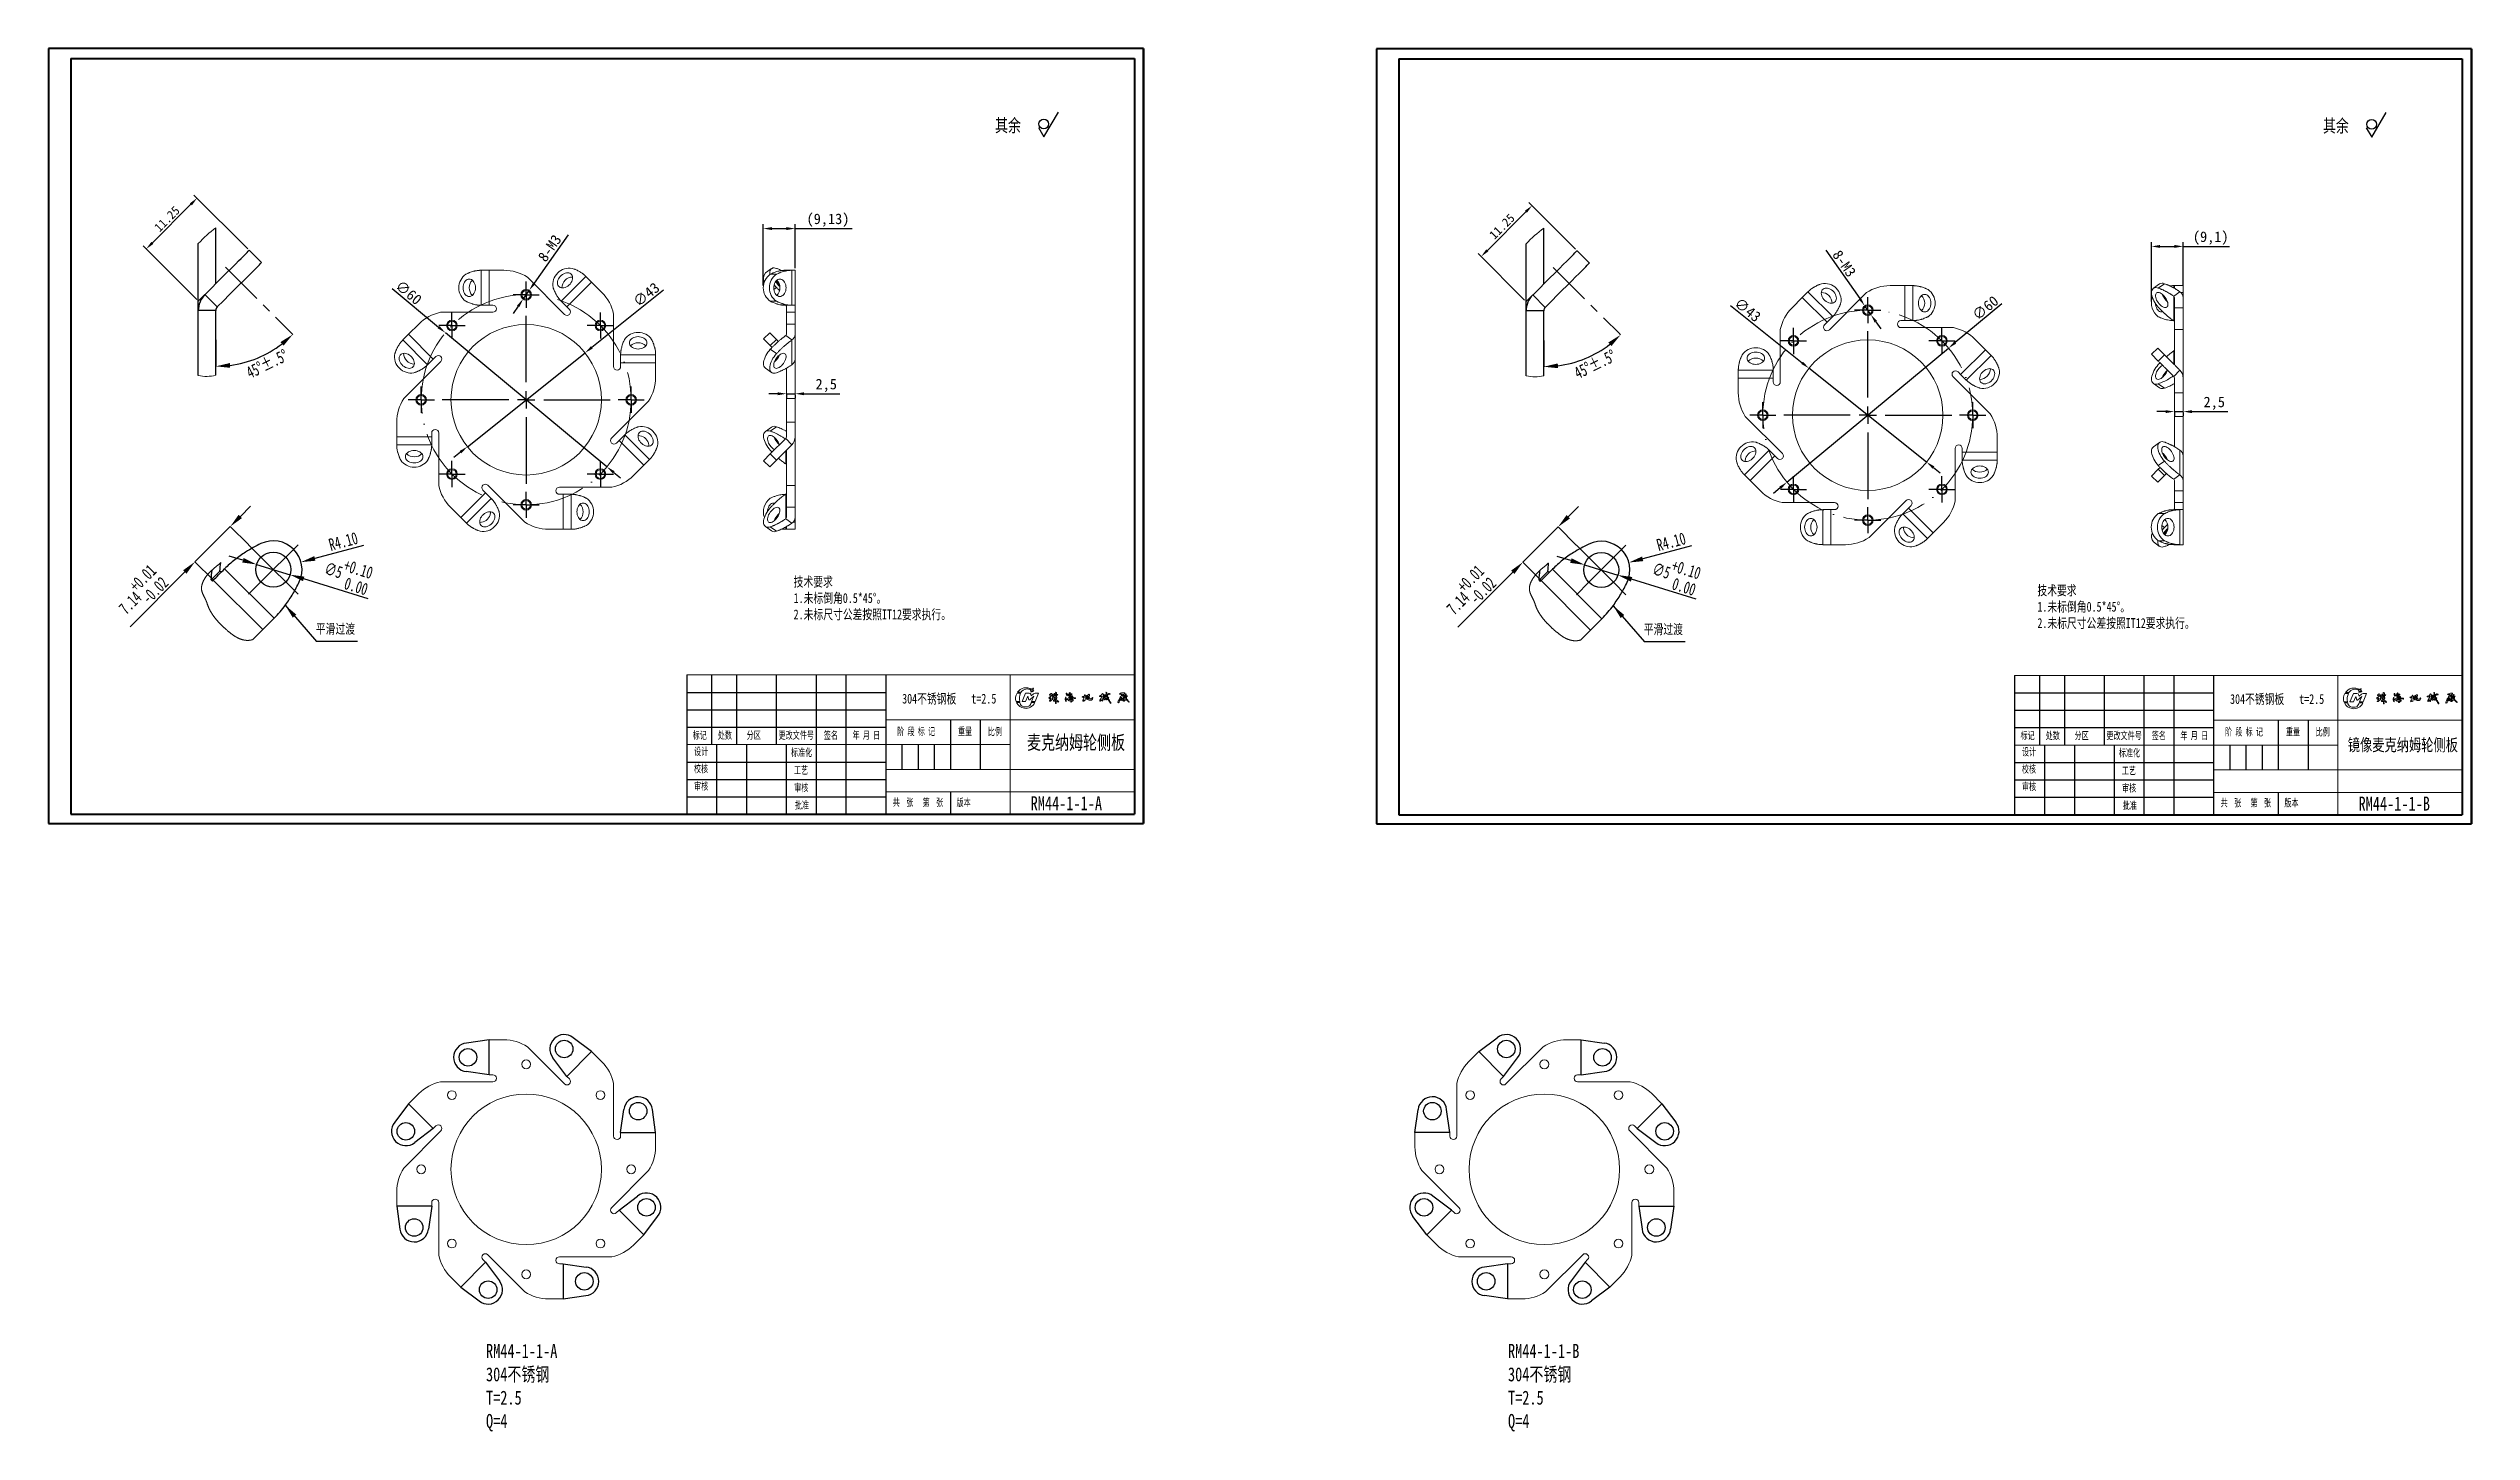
# Model space of a CAD drawing. Header units: millimetres. Extents: x 33 to 1129, y -1950 to 193.
# Drawn here: x 436 to 1129, y -1950 to -1555 of the extents above; entities outside this region: 16.
import ezdxf

# ---------------------------------------------------------------- set-up
doc = ezdxf.new("R2010")
doc.units = ezdxf.units.MM
doc.linetypes.add('ACAD_ISO04W100', pattern=[30, 24, -3, 0, -3])
doc.linetypes.add('CENTERX2', pattern=[20.32, 12.7, -2.54, 2.54, -2.54])
for name, color, linetype in [('10', 7, 'Continuous'), ('5', 7, 'Continuous'), ('9', 7, 'Continuous')]:
    doc.layers.add(name, color=color, linetype=linetype)
doc.layers.add('中心线', color=6, linetype='ACAD_ISO04W100', lineweight=0)
doc.layers.add('尺寸线', color=100, linetype='Continuous', lineweight=5)
doc.styles.add('SLDTEXTSTYLE1', font='TXT', dxfattribs={"width": 0.7, "bigfont": 'bigfont'})
doc.styles.add('SLDTEXTSTYLE4', font='TXT', dxfattribs={"width": 0.7})
doc.dimstyles.new('Annotative', dxfattribs={"dimscale": 0, "dimtxt": 2.5, "dimasz": 2.5, "dimexe": 1.25, "dimexo": 0.625, "dimtad": 1, "dimtxsty": 'Standard', "dimcen": 2.5, "dimadec": 0, "dimazin": 0, "dimtfac": 1, "dimtmove": 0, "dimatfit": 3, "dimfxl": 1, "dimarcsym": 0})
doc.dimstyles.new('ISO-25', dxfattribs={"dimtxt": 2.5, "dimasz": 2.5, "dimexe": 1.25, "dimexo": 0.625, "dimtad": 1, "dimtxsty": 'Standard', "dimcen": 2.5, "dimadec": 0, "dimazin": 0, "dimtfac": 1, "dimtmove": 0, "dimatfit": 3, "dimfxl": 1, "dimarcsym": 0})
doc.dimstyles.new('SLDDIMSTYLE4', dxfattribs={"dimtxt": 0.18, "dimasz": 4.08, "dimexe": 0, "dimexo": 0.0625, "dimgap": 0, "dimtad": 0, "dimtih": 1, "dimtoh": 1, "dimdec": 0, "dimrnd": 1e-09, "dimzin": 0, "dimdsep": 46, "dimtxsty": 'Standard', "dimsah": 1, "dimcen": 0.09, "dimadec": 0, "dimazin": 0, "dimtfac": 4.08, "dimtdec": 0, "dimtofl": 0, "dimtmove": 0, "dimatfit": 3, "dimfxl": 1, "dimfrac": 2, "dimtolj": 1, "dimtzin": 0, "dimarcsym": 0})
doc.dimstyles.new('SLDDIMSTYLE5', dxfattribs={"dimtxt": 3.5, "dimasz": 4.08, "dimexe": 0, "dimexo": 0.0625, "dimgap": 0.875, "dimtad": 2, "dimdec": 4, "dimlfac": 0.5, "dimzin": 12, "dimdsep": 46, "dimtxsty": 'SLDTEXTSTYLE4', "dimsah": 1, "dimcen": 0.09, "dimazin": 3, "dimtol": 1, "dimtp": 0.5, "dimtm": 0.5, "dimtfac": 1, "dimtofl": 0, "dimtmove": 0, "dimatfit": 3, "dimfxl": 1, "dimfrac": 2, "dimtolj": 1, "dimtzin": 0, "dimarcsym": 0})
doc.dimstyles.new('SLDDIMSTYLE7', dxfattribs={"dimtxt": 3.5, "dimasz": 4.08, "dimexe": 0, "dimexo": 0.0625, "dimgap": 0.875, "dimtad": 2, "dimlfac": 0.5, "dimrnd": 1e-09, "dimzin": 12, "dimdsep": 46, "dimtxsty": 'SLDTEXTSTYLE4', "dimsah": 1, "dimcen": 0, "dimadec": 0, "dimazin": 3, "dimtol": 1, "dimtp": 0.1, "dimtfac": 1, "dimtmove": 0, "dimatfit": 3, "dimfxl": 1, "dimfrac": 2, "dimtolj": 1, "dimtzin": 0, "dimarcsym": 0})
doc.dimstyles.new('SLDDIMSTYLE8', dxfattribs={"dimtxt": 3.5, "dimasz": 4.08, "dimexe": 0, "dimexo": 0.0625, "dimgap": 0.875, "dimtad": 2, "dimlfac": 0.5, "dimrnd": 1e-09, "dimzin": 4, "dimdsep": 46, "dimtxsty": 'SLDTEXTSTYLE4', "dimsah": 1, "dimcen": 0, "dimadec": 0, "dimazin": 1, "dimtfac": 1, "dimtofl": 0, "dimtmove": 0, "dimatfit": 3, "dimfxl": 1, "dimfrac": 2, "dimtolj": 1, "dimtzin": 12, "dimarcsym": 0})
doc.dimstyles.new('SLDDIMSTYLE9', dxfattribs={"dimtxt": 3.5, "dimasz": 4.08, "dimexe": 0, "dimexo": 0.0625, "dimgap": 0.875, "dimtad": 2, "dimlfac": 0.5, "dimrnd": 1e-09, "dimzin": 12, "dimdsep": 46, "dimtxsty": 'SLDTEXTSTYLE4', "dimsah": 1, "dimcen": 0.09, "dimadec": 0, "dimazin": 3, "dimtol": 1, "dimtp": 0.01, "dimtm": 0.02, "dimtfac": 1, "dimtmove": 0, "dimatfit": 0, "dimfxl": 1, "dimfrac": 2, "dimtolj": 1, "dimarcsym": 0})

msp = doc.modelspace()

# ---------------------------------------------------------------- texts
at = {"color": 1, "true_color": 0xff0000, "attachment_point": 1}
for insert, char_height in [((106.45038, 193.47669), 1.949261), ((105.59594, 162.27957), 1.949261), ((106.66896, 155.88434), 1.949262), ((106.67017, 152.7103), 1.949261), ((239.25988, 151.43753), 1.94926), ((118.035, 58.81859), 1.94926)]:
    msp.add_mtext('{\\fNSimSun|b0|i0|c0; }', dxfattribs=dict(at, insert=insert, char_height=char_height))
at = {"color": 1, "true_color": 0xff0000, "attachment_point": 7, "rotation": 90}
for s, insert, char_height in [('{\\fNSimSun|b0|i0|c0; }', (202.57957, 111.2967), 1.94926), ('{\\fNSimSun|b0|i0|c0; }', (256.68845, 114.87673), 1.94926), ('{\\fNSimSun|b0|i0|c0; }', (202.57897, 107.2231), 1.169558), ('{\\fNSimSun|b0|i0|c0; }', (256.68788, 110.1242), 1.36447), ('{\\fNSimSun|b0|i0|c0;  }', (256.68845, 106.73032), 1.949261), ('{\\fNSimSun|b0|i0|c0;  }', (202.57957, 103.8271), 1.949261), ('{\\fNSimSun|b0|i0|c0; }', (256.68872, 93.96668), 1.949261)]:
    msp.add_mtext(s, dxfattribs=dict(at, insert=insert, char_height=char_height))
at = {"color": 7, "attachment_point": 1}
for s, insert, char_height in [('{\\fHYSWLongFangSong|b0|i0|c0;    }', (32.82788, 57.92516), 2.532386), ('{\\fHYSWLongFangSong|b0|i0|c0;  }', (32.82788, 46.86905), 2.532325), ('{\\fHYSWLongFangSong|b0|i0|c0;   }', (32.82788, 35.81277), 2.532095)]:
    msp.add_mtext(s, dxfattribs=dict(at, insert=insert, char_height=char_height))
at = {"attachment_point": 1}
for s, width, gutter_width, insert, char_height in [('{\\fHYSWLongFangSong|b0|i0|c134|p2;其余}', 3138.217851, 18.67775, (706.78572, -1575.42514), 3.7059034), ('{\\fHYSWLongFangSong|b0|i0|c134|p2;其余}', 3138.217851, 18.67775, (1086.32942, -1575.53391), 3.7059034), ('{\\fHYSWLongFangSong|b0|i0|c134|p2;技术要求\\P1.未标倒角0.5*45%%D。\\P2.未标尺寸公差按照IT12要求执行。}', 64.8544173, 0.90037, (649.2222, -1706.21785), 2.8), ('{\\fHYSWLongFangSong|b0|i0|c134|p2;技术要求\\P1.未标倒角0.5*45%%D。\\P2.未标尺寸公差按照IT12要求执行。}', 64.8544173, 0.90037, (1004.71866, -1708.70003), 2.8), ('{\\fHYSWLongFangSong|b0|i0|c134|p2;RM44-1-1-A}', 235.0609184, 1.2005, (716.96398, -1768.91525), 4), ('{\\fHYSWLongFangSong|b0|i0|c134|p2;RM44-1-1-B}', 235.0609184, 1.2005, (1096.50768, -1769.02401), 4), ('{\\fHYSWLongFangSong|b0|i0|c134|p2;RM44-1-1-A\\P304不锈钢\\PT=2.5\\PQ=4}', 235.0609184, 1.2005, (561.28926, -1925.38085), 4), ('{\\fHYSWLongFangSong|b0|i0|c134|p2;RM44-1-1-B\\P304不锈钢\\PT=2.5\\PQ=4}', 235.0609184, 1.2005, (853.40164, -1925.38085), 4)]:
    msp.add_mtext_dynamic_manual_height_columns(s, width=width, gutter_width=gutter_width, heights=[0], dxfattribs=dict(at, insert=insert, char_height=char_height))
for s, insert, char_height, width in [('{\\fHYSWLongFangSong|b0|i0|c134|p2;平滑过渡}', (512.66289, -1719.69091), 2.8, 77.0392424), ('{\\fHYSWLongFangSong|b0|i0|c134|p2;平滑过渡}', (892.20659, -1719.79968), 2.8, 77.0392424), ('{\\fHYSWLongFangSong|b0|i0|c134|p2;304不锈钢板   t=2.5}', (680.23854, -1739.63343), 2.8, 77.0392424), ('{\\fHYSWLongFangSong|b0|i0|c134|p2;304不锈钢板   t=2.5}', (1059.78224, -1739.7422), 2.8, 77.0392424), ('{\\fHYSWLongFangSong|b0|i0|c134|p2;麦克纳姆轮侧板}', (715.94246, -1751.53785), 4, 235.0609184), ('{\\fHYSWLongFangSong|b0|i0|c134|p2;镜像麦克纳姆轮侧板}', (1093.42966, -1752.48735), 3.5, 235.0609184)]:
    msp.add_mtext(s, dxfattribs=dict(at, insert=insert, char_height=char_height, width=width))
at = {"layer": '9', "color": 7, "char_height": 2.1425401, "attachment_point": 2, "style": 'SLDTEXTSTYLE1'}
for s, insert in [('{\\fHYSWLongFangSong|b0|i0|c134|p2;标记}', (622.37419, -1750.40212)), ('{\\fHYSWLongFangSong|b0|i0|c134|p2;处数}', (629.57674, -1750.40212)), ('{\\fHYSWLongFangSong|b0|i0|c134|p2;分区}', (637.82282, -1750.40212)), ('{\\fHYSWLongFangSong|b0|i0|c134|p2;更改文件号}', (649.95943, -1750.40212)), ('{\\fHYSWLongFangSong|b0|i0|c134|p2;签名}', (659.88126, -1750.40212)), ('{\\fHYSWLongFangSong|b0|i0|c134|p2;年 月 日}', (670.00669, -1750.40212)), ('{\\fHYSWLongFangSong|b0|i0|c134|p2;阶 段 标 记}', (684.24325, -1749.33295)), ('{\\fHYSWLongFangSong|b0|i0|c134|p2;重量}', (698.21587, -1749.2931)), ('{\\fHYSWLongFangSong|b0|i0|c134|p2;比例}', (706.73164, -1749.3728)), ('{\\fHYSWLongFangSong|b0|i0|c134|p2;标记}', (1001.91789, -1750.51089)), ('{\\fHYSWLongFangSong|b0|i0|c134|p2;处数}', (1009.12044, -1750.51089)), ('{\\fHYSWLongFangSong|b0|i0|c134|p2;分区}', (1017.36652, -1750.51089)), ('{\\fHYSWLongFangSong|b0|i0|c134|p2;更改文件号}', (1029.50313, -1750.51089)), ('{\\fHYSWLongFangSong|b0|i0|c134|p2;签名}', (1039.42496, -1750.51089)), ('{\\fHYSWLongFangSong|b0|i0|c134|p2;年 月 日}', (1049.55039, -1750.51089)), ('{\\fHYSWLongFangSong|b0|i0|c134|p2;阶 段 标 记}', (1063.78695, -1749.44172)), ('{\\fHYSWLongFangSong|b0|i0|c134|p2;重量}', (1077.75957, -1749.40187)), ('{\\fHYSWLongFangSong|b0|i0|c134|p2;比例}', (1086.27534, -1749.48157)), ('{\\fHYSWLongFangSong|b0|i0|c134|p2;设计}', (622.7937, -1755.05067)), ('{\\fHYSWLongFangSong|b0|i0|c134|p2;标准化}', (651.50164, -1755.34093)), ('{\\fHYSWLongFangSong|b0|i0|c134|p2;设计}', (1002.3374, -1755.15944)), ('{\\fHYSWLongFangSong|b0|i0|c134|p2;标准化}', (1031.04534, -1755.4497)), ('{\\fHYSWLongFangSong|b0|i0|c134|p2;校核}', (622.75852, -1759.96253)), ('{\\fHYSWLongFangSong|b0|i0|c134|p2;审核}', (622.79587, -1764.95772)), ('{\\fHYSWLongFangSong|b0|i0|c134|p2;工艺}', (651.31645, -1760.40799)), ('{\\fHYSWLongFangSong|b0|i0|c134|p2;审核}', (651.38986, -1765.37029)), ('{\\fHYSWLongFangSong|b0|i0|c134|p2;校核}', (1002.30222, -1760.0713)), ('{\\fHYSWLongFangSong|b0|i0|c134|p2;审核}', (1002.33957, -1765.06648)), ('{\\fHYSWLongFangSong|b0|i0|c134|p2;工艺}', (1030.86015, -1760.51676)), ('{\\fHYSWLongFangSong|b0|i0|c134|p2;审核}', (1030.93356, -1765.47906)), ('{\\fHYSWLongFangSong|b0|i0|c134|p2;批准}', (651.59864, -1770.37019)), ('{\\fHYSWLongFangSong|b0|i0|c134|p2;共  张}', (680.4994, -1769.59994)), ('{\\fHYSWLongFangSong|b0|i0|c134|p2;第  张}', (689.01918, -1769.59994)), ('{\\fHYSWLongFangSong|b0|i0|c134|p2;版本}', (697.80357, -1769.61549)), ('{\\fHYSWLongFangSong|b0|i0|c134|p2;批准}', (1031.14233, -1770.47896)), ('{\\fHYSWLongFangSong|b0|i0|c134|p2;共  张}', (1060.0431, -1769.7087)), ('{\\fHYSWLongFangSong|b0|i0|c134|p2;第  张}', (1068.56288, -1769.7087)), ('{\\fHYSWLongFangSong|b0|i0|c134|p2;版本}', (1077.34727, -1769.72426))]:
    msp.add_mtext(s, dxfattribs=dict(at, insert=insert))

# ---------------------------------------------------------------- blocks, each defined once
blk = doc.blocks.new('SW_CENTERMARKSYMBOL_0')
at = {"layer": '10', "color": 0}
for p, q in [((-12.5, 0), (-18.75, 0)), ((0, 0), (-12.5, 0)), ((0, 12.5), (0, 18.75)), ((0, 0), (0, 12.5)), ((0, 0), (0, -12.5)), ((0, 0), (12.5, 0)), ((12.5, 0), (18.75, 0)), ((0, -12.5), (0, -18.75))]:
    blk.add_line(p, q, dxfattribs=at)
blk = doc.blocks.new('SW_CENTERMARKSYMBOL_1')
at = {"layer": '10', "color": 0}
for p, q in [((-12.5, 0), (-18.75, 0)), ((0, 0), (-12.5, 0)), ((0, 12.5), (0, 18.75)), ((0, 0), (0, 12.5)), ((0, 0), (0, -12.5)), ((0, 0), (12.5, 0)), ((12.5, 0), (18.75, 0)), ((0, -12.5), (0, -18.75))]:
    blk.add_line(p, q, dxfattribs=at)
blk = doc.blocks.new('SW_CENTERMARKSYMBOL_2')
at = {"layer": '10', "color": 0}
for p, q in [((-12.5, 0), (-18.75, 0)), ((0, 0), (-12.5, 0)), ((0, 12.5), (0, 18.75)), ((0, 0), (0, 12.5)), ((0, 0), (0, -12.5)), ((0, 0), (12.5, 0)), ((12.5, 0), (18.75, 0)), ((0, -12.5), (0, -18.75))]:
    blk.add_line(p, q, dxfattribs=at)
blk = doc.blocks.new('SW_CENTERMARKSYMBOL_3')
at = {"layer": '10', "color": 0}
for p, q in [((-12.5, 0), (-18.75, 0)), ((0, 0), (-12.5, 0)), ((0, 12.5), (0, 18.75)), ((0, 0), (0, 12.5)), ((0, 0), (0, -12.5)), ((0, 0), (12.5, 0)), ((12.5, 0), (18.75, 0)), ((0, -12.5), (0, -18.75))]:
    blk.add_line(p, q, dxfattribs=at)
blk = doc.blocks.new('SW_CENTERMARKSYMBOL_4')
at = {"layer": '10', "color": 0}
for p, q in [((-12.5, 0), (-18.75, 0)), ((0, 0), (-12.5, 0)), ((0, 12.5), (0, 18.75)), ((0, 0), (0, 12.5)), ((0, 0), (0, -12.5)), ((0, 0), (12.5, 0)), ((12.5, 0), (18.75, 0)), ((0, -12.5), (0, -18.75))]:
    blk.add_line(p, q, dxfattribs=at)
blk = doc.blocks.new('SW_CENTERMARKSYMBOL_5')
at = {"layer": '10', "color": 0}
for p, q in [((-12.5, 0), (-18.75, 0)), ((0, 0), (-12.5, 0)), ((0, 12.5), (0, 18.75)), ((0, 0), (0, 12.5)), ((0, 0), (0, -12.5)), ((0, 0), (12.5, 0)), ((12.5, 0), (18.75, 0)), ((0, -12.5), (0, -18.75))]:
    blk.add_line(p, q, dxfattribs=at)
blk = doc.blocks.new('SW_CENTERMARKSYMBOL_6')
at = {"layer": '10', "color": 0}
for p, q in [((-12.5, 0), (-18.75, 0)), ((0, 0), (-12.5, 0)), ((0, 12.5), (0, 18.75)), ((0, 0), (0, 12.5)), ((0, 0), (0, -12.5)), ((0, 0), (12.5, 0)), ((12.5, 0), (18.75, 0)), ((0, -12.5), (0, -18.75))]:
    blk.add_line(p, q, dxfattribs=at)
blk = doc.blocks.new('SW_CENTERMARKSYMBOL_7')
at = {"layer": '10', "color": 0}
for p, q in [((-12.5, 0), (-18.75, 0)), ((0, 0), (-12.5, 0)), ((0, 12.5), (0, 18.75)), ((0, 0), (0, 12.5)), ((0, 0), (0, -12.5)), ((0, 0), (12.5, 0)), ((12.5, 0), (18.75, 0)), ((0, -12.5), (0, -18.75))]:
    blk.add_line(p, q, dxfattribs=at)
blk = doc.blocks.new('SW_CENTERMARKSYMBOL_8')
at = {"layer": '10', "color": 0}
for p, q in [((0, 25), (0, 120)), ((-25, 0), (-120, 0)), ((0, 0), (-12.5, 0)), ((0, 0), (0, 12.5)), ((0, 0), (0, -12.5)), ((0, 0), (12.5, 0)), ((25, 0), (120, 0)), ((0, -25), (0, -120))]:
    blk.add_line(p, q, dxfattribs=at)
blk = doc.blocks.new('*D21')
at = {"layer": 'Defpoints', "color": 0, "transparency": 16777216}
for p in [(589.59, -1642.25), (555.96, -1669.05)]:
    blk.add_point(p, dxfattribs=at)
at = {"layer": '尺寸线', "color": 0, "lineweight": -2, "transparency": 16777216}
for p, q in [((612.05, -1624.35), (591.54, -1640.7)), ((555.96, -1669.05), (589.59, -1642.25)), ((554, -1670.61), (552.05, -1672.17))]:
    blk.add_line(p, q, dxfattribs=at)
at = {"layer": '尺寸线', "color": 0, "transparency": 16777216}
for points in [[(591.28, -1640.37), (591.8, -1641.02), (589.59, -1642.25)], [(553.74, -1670.28), (554.26, -1670.94), (555.96, -1669.05)]]:
    blk.add_solid(points, dxfattribs=at)
at = {"layer": '尺寸线', "color": 0, "transparency": 16777216, "insert": (607.11, -1625.58), "char_height": 3, "attachment_point": 5, "rotation": 38.55152}
blk.add_mtext('∅43', dxfattribs=at)
blk = doc.blocks.new('*D23')
at = {"layer": 'Defpoints', "color": 0, "transparency": 16777216}
for p in [(647.16, -1653.49), (649.66, -1653.6), (649.66, -1653.93)]:
    blk.add_point(p, dxfattribs=at)
at = {"layer": '尺寸线', "color": 0, "lineweight": -2, "transparency": 16777216}
for p, q in [((644.66, -1653.93), (642.16, -1653.93)), ((647.16, -1653.93), (649.66, -1653.93)), ((647.16, -1654.12), (647.16, -1655.18)), ((649.66, -1654.23), (649.66, -1655.18)), ((652.16, -1653.93), (662.41, -1653.93))]:
    blk.add_line(p, q, dxfattribs=at)
at = {"layer": '尺寸线', "color": 0, "transparency": 16777216}
for points in [[(644.66, -1653.51), (644.66, -1654.35), (647.16, -1653.93)], [(652.16, -1653.51), (652.16, -1654.35), (649.66, -1653.93)]]:
    blk.add_solid(points, dxfattribs=at)
at = {"layer": '尺寸线', "color": 0, "transparency": 16777216, "insert": (658.54, -1651.55), "char_height": 3, "attachment_point": 5}
blk.add_mtext('2,5', dxfattribs=at)
blk = doc.blocks.new('*D25')
at = {"layer": 'Defpoints', "color": 0, "transparency": 16777216}
for p in [(571.9, -1626.9), (573.65, -1624.4)]:
    blk.add_point(p, dxfattribs=at)
at = {"layer": '尺寸线', "color": 0, "lineweight": -2, "transparency": 16777216}
for p, q in [((584.73, -1608.54), (575.08, -1622.35)), ((571.9, -1626.9), (573.65, -1624.4)), ((570.47, -1628.95), (569.04, -1631))]:
    blk.add_line(p, q, dxfattribs=at)
at = {"layer": '尺寸线', "color": 0, "transparency": 16777216}
for points in [[(570.13, -1628.71), (570.81, -1629.19), (571.9, -1626.9)], [(574.74, -1622.12), (575.42, -1622.59), (573.65, -1624.4)]]:
    blk.add_solid(points, dxfattribs=at)
at = {"layer": '尺寸线', "color": 0, "transparency": 16777216, "insert": (579.48, -1612.34), "char_height": 3, "attachment_point": 5, "rotation": 55.04547}
blk.add_mtext('8-M3', dxfattribs=at)
blk = doc.blocks.new('*D61')
at = {"layer": 'Defpoints', "color": 0, "transparency": 16777216}
for p in [(549.68, -1636.51), (595.87, -1674.8)]:
    blk.add_point(p, dxfattribs=at)
at = {"layer": '尺寸线', "color": 0, "lineweight": -2, "transparency": 16777216}
for p, q in [((534.45, -1623.88), (547.75, -1634.91)), ((595.87, -1674.8), (549.68, -1636.51)), ((597.79, -1676.4), (599.72, -1677.99))]:
    blk.add_line(p, q, dxfattribs=at)
at = {"layer": '尺寸线', "color": 0, "transparency": 16777216}
for points in [[(548.02, -1634.59), (547.49, -1635.23), (549.68, -1636.51)], [(598.06, -1676.08), (597.53, -1676.72), (595.87, -1674.8)]]:
    blk.add_solid(points, dxfattribs=at)
at = {"layer": '尺寸线', "color": 0, "transparency": 16777216, "insert": (539.17, -1625.03), "char_height": 3, "attachment_point": 5, "rotation": 320.33725}
blk.add_mtext('∅60', dxfattribs=at)
blk = doc.blocks.new('*D38')
at = {"layer": '10', "color": 0, "lineweight": -2, "transparency": 16777216}
for p, q in [((484.06, -1638.56), (484.06, -1646.1)), ((505.83, -1636.76), (506.06, -1636.99))]:
    blk.add_line(p, q, dxfattribs=at)
blk.add_arc((484.06, -1614.99), 31.11, 277.51944, 307.48056, dxfattribs=at)
at = {"layer": '10', "color": 0, "transparency": 16777216}
for points in [[(502.54, -1639.17), (503.44, -1640.19), (506.06, -1636.99)], [(488.17, -1646.51), (488.09, -1645.16), (484.06, -1646.1)]]:
    blk.add_solid(points, dxfattribs=at)
at = {"layer": 'Defpoints', "color": 0, "transparency": 16777216}
for p in [(486.79, -1617.72), (484.06, -1630.18), (484.06, -1638.49), (505.78, -1636.71), (492.11, -1645.04)]:
    blk.add_point(p, dxfattribs=at)
at = {"layer": '10', "color": 0, "transparency": 16777216, "insert": (492.35, -1646.57), "char_height": 3.5, "attachment_point": 1, "rotation": 26.26419, "style": 'SLDTEXTSTYLE4'}
blk.add_mtext('\\A1;45°±.5°', dxfattribs=at)
blk = doc.blocks.new('*D40')
at = {"layer": '10', "color": 0, "lineweight": -2, "transparency": 16777216}
for p, q in [((491.82, -1701.49), (487.92, -1700.29)), ((495.72, -1702.69), (505.28, -1705.62)), ((527.64, -1712.49), (509.18, -1706.82))]:
    blk.add_line(p, q, dxfattribs=at)
at = {"layer": '10', "color": 0, "transparency": 16777216}
for points in [[(492.02, -1700.84), (491.62, -1702.14), (495.72, -1702.69)], [(509.38, -1706.17), (508.98, -1707.47), (505.28, -1705.62)]]:
    blk.add_solid(points, dxfattribs=at)
at = {"layer": 'Defpoints', "color": 0, "transparency": 16777216}
for p in [(495.72, -1702.69), (505.28, -1705.62)]:
    blk.add_point(p, dxfattribs=at)
at = {"layer": '10', "color": 0, "transparency": 16777216, "insert": (516.57, -1699.63), "char_height": 3.5, "attachment_point": 1, "rotation": 342.92502, "style": 'SLDTEXTSTYLE4'}
blk.add_mtext('\\A1;∅5\\S+0.10^  0.00;', dxfattribs=at)
blk = doc.blocks.new('*D41')
at = {"layer": '10', "color": 0, "lineweight": -2, "transparency": 16777216}
blk.add_line((526.28, -1697.25), (512.37, -1700.98), dxfattribs=at)
at = {"layer": '10', "color": 0, "transparency": 16777216}
blk.add_solid([(512.19, -1700.32), (512.54, -1701.63), (508.42, -1702.03)], dxfattribs=at)
at = {"layer": 'Defpoints', "color": 0, "transparency": 16777216}
for p in [(508.42, -1702.03), (500.5, -1704.15)]:
    blk.add_point(p, dxfattribs=at)
at = {"layer": '10', "color": 0, "transparency": 16777216, "insert": (516.02, -1695.47), "char_height": 3.5, "attachment_point": 1, "rotation": 15, "style": 'SLDTEXTSTYLE4'}
blk.add_mtext('\\A1;R4.10', dxfattribs=at)
blk = doc.blocks.new('*D42')
at = {"layer": '10', "color": 0, "lineweight": -2, "transparency": 16777216}
for p, q in [((491.08, -1688.96), (493.97, -1686.08)), ((488.2, -1691.85), (478.1, -1701.94)), ((493.39, -1697.04), (488.2, -1691.85)), ((483.3, -1707.13), (478.1, -1701.94)), ((475.22, -1704.82), (459.55, -1720.49))]:
    blk.add_line(p, q, dxfattribs=at)
at = {"layer": '10', "color": 0, "transparency": 16777216}
for points in [[(490.6, -1688.48), (491.56, -1689.44), (488.2, -1691.85)], [(474.74, -1704.34), (475.7, -1705.3), (478.1, -1701.94)]]:
    blk.add_solid(points, dxfattribs=at)
at = {"layer": 'Defpoints', "color": 0, "transparency": 16777216}
for p in [(478.1, -1701.94), (493.43, -1697.08), (483.34, -1707.17)]:
    blk.add_point(p, dxfattribs=at)
at = {"layer": '10', "color": 0, "transparency": 16777216, "insert": (459.55, -1707.71), "char_height": 3.5, "attachment_point": 2, "rotation": 45, "style": 'SLDTEXTSTYLE4'}
blk.add_mtext('\\A1;7.14\\S+0.01^ -0.02;', dxfattribs=at)
blk = doc.blocks.new('SW_CENTERMARKSYMBOL_10')
at = {"layer": '10', "color": 0}
for p, q in [((-3.54, 3.54), (-7.07, 7.07)), ((3.54, 3.54), (7.07, 7.07)), ((0, 0), (-3.54, 3.54)), ((0, 0), (-3.54, -3.54)), ((0, 0), (3.54, 3.54)), ((0, 0), (3.54, -3.54)), ((-3.54, -3.54), (-7.07, -7.07)), ((3.54, -3.54), (7.07, -7.07))]:
    blk.add_line(p, q, dxfattribs=at)
blk = doc.blocks.new('*D44')
at = {"layer": 'Defpoints', "color": 0, "transparency": 16777216}
for p in [(649.66, -1606.74), (649.66, -1618.65), (640.53, -1623.65)]:
    blk.add_point(p, dxfattribs=at)
at = {"layer": '尺寸线', "color": 0, "lineweight": -2, "transparency": 16777216}
for p, q in [((640.53, -1623.03), (640.53, -1605.49)), ((643.03, -1606.74), (647.16, -1606.74)), ((649.66, -1618.03), (649.66, -1605.49)), ((649.66, -1606.74), (665.91, -1606.74))]:
    blk.add_line(p, q, dxfattribs=at)
at = {"layer": '尺寸线', "color": 0, "transparency": 16777216}
for points in [[(643.03, -1606.32), (643.03, -1607.16), (640.53, -1606.74)], [(647.16, -1606.32), (647.16, -1607.16), (649.66, -1606.74)]]:
    blk.add_solid(points, dxfattribs=at)
at = {"layer": '尺寸线', "color": 0, "transparency": 16777216, "insert": (659.04, -1604.36), "char_height": 3, "attachment_point": 5}
blk.add_mtext('(9,13)', dxfattribs=at)
blk = doc.blocks.new('*D50')
at = {"layer": 'Defpoints', "color": 0, "transparency": 16777216}
for p in [(1043.89, -1658.6), (1046.39, -1658.71), (1046.39, -1659.03)]:
    blk.add_point(p, dxfattribs=at)
at = {"layer": '尺寸线', "color": 0, "lineweight": -2, "transparency": 16777216}
for p, q in [((1041.39, -1659.03), (1038.89, -1659.03)), ((1043.89, -1659.03), (1046.39, -1659.03)), ((1043.89, -1659.22), (1043.89, -1660.28)), ((1046.39, -1659.33), (1046.39, -1660.28)), ((1048.89, -1659.03), (1059.14, -1659.03))]:
    blk.add_line(p, q, dxfattribs=at)
at = {"layer": '尺寸线', "color": 0, "transparency": 16777216}
for points in [[(1041.39, -1658.62), (1041.39, -1659.45), (1043.89, -1659.03)], [(1048.89, -1658.62), (1048.89, -1659.45), (1046.39, -1659.03)]]:
    blk.add_solid(points, dxfattribs=at)
at = {"layer": '尺寸线', "color": 0, "transparency": 16777216, "insert": (1055.27, -1656.66), "char_height": 3, "attachment_point": 5}
blk.add_mtext('2,5', dxfattribs=at)
blk = doc.blocks.new('*D45')
at = {"layer": '10', "color": 0, "lineweight": -2, "transparency": 16777216}
for p, q in [((863.6, -1638.67), (863.6, -1646.21)), ((885.37, -1636.87), (885.6, -1637.1))]:
    blk.add_line(p, q, dxfattribs=at)
blk.add_arc((863.6, -1615.1), 31.11, 277.51944, 307.48056, dxfattribs=at)
at = {"layer": '10', "color": 0, "transparency": 16777216}
for points in [[(882.08, -1639.28), (882.98, -1640.3), (885.6, -1637.1)], [(867.72, -1646.62), (867.63, -1645.27), (863.6, -1646.21)]]:
    blk.add_solid(points, dxfattribs=at)
at = {"layer": 'Defpoints', "color": 0, "transparency": 16777216}
for p in [(866.33, -1617.83), (863.6, -1630.28), (863.6, -1638.6), (885.32, -1636.82), (871.65, -1645.15)]:
    blk.add_point(p, dxfattribs=at)
at = {"layer": '10', "color": 0, "transparency": 16777216, "insert": (871.9, -1646.68), "char_height": 3.5, "attachment_point": 1, "rotation": 26.26419, "style": 'SLDTEXTSTYLE4'}
blk.add_mtext('\\A1;45°±.5°', dxfattribs=at)
blk = doc.blocks.new('*D46')
at = {"layer": '10', "color": 0, "lineweight": -2, "transparency": 16777216}
for p, q in [((871.37, -1701.6), (867.47, -1700.4)), ((875.27, -1702.79), (884.83, -1705.73)), ((907.18, -1712.6), (888.73, -1706.93))]:
    blk.add_line(p, q, dxfattribs=at)
at = {"layer": '10', "color": 0, "transparency": 16777216}
for points in [[(871.57, -1700.95), (871.17, -1702.25), (875.27, -1702.79)], [(888.93, -1706.28), (888.53, -1707.58), (884.83, -1705.73)]]:
    blk.add_solid(points, dxfattribs=at)
at = {"layer": 'Defpoints', "color": 0, "transparency": 16777216}
for p in [(875.27, -1702.79), (884.83, -1705.73)]:
    blk.add_point(p, dxfattribs=at)
at = {"layer": '10', "color": 0, "transparency": 16777216, "insert": (896.12, -1699.74), "char_height": 3.5, "attachment_point": 1, "rotation": 342.92502, "style": 'SLDTEXTSTYLE4'}
blk.add_mtext('\\A1;∅5\\S+0.10^  0.00;', dxfattribs=at)
blk = doc.blocks.new('*D47')
at = {"layer": '10', "color": 0, "lineweight": -2, "transparency": 16777216}
blk.add_line((905.82, -1697.36), (891.91, -1701.08), dxfattribs=at)
at = {"layer": '10', "color": 0, "transparency": 16777216}
blk.add_solid([(891.73, -1700.43), (892.08, -1701.74), (887.97, -1702.14)], dxfattribs=at)
at = {"layer": 'Defpoints', "color": 0, "transparency": 16777216}
for p in [(887.97, -1702.14), (880.05, -1704.26)]:
    blk.add_point(p, dxfattribs=at)
at = {"layer": '10', "color": 0, "transparency": 16777216, "insert": (895.56, -1695.58), "char_height": 3.5, "attachment_point": 1, "rotation": 15, "style": 'SLDTEXTSTYLE4'}
blk.add_mtext('\\A1;R4.10', dxfattribs=at)
blk = doc.blocks.new('*D48')
at = {"layer": '10', "color": 0, "lineweight": -2, "transparency": 16777216}
for p, q in [((870.62, -1689.07), (873.51, -1686.18)), ((867.74, -1691.95), (857.65, -1702.05)), ((872.93, -1697.15), (867.74, -1691.95)), ((862.84, -1707.24), (857.65, -1702.05)), ((854.76, -1704.93), (839.09, -1720.6))]:
    blk.add_line(p, q, dxfattribs=at)
at = {"layer": '10', "color": 0, "transparency": 16777216}
for points in [[(870.14, -1688.59), (871.11, -1689.55), (867.74, -1691.95)], [(854.28, -1704.45), (855.24, -1705.41), (857.65, -1702.05)]]:
    blk.add_solid(points, dxfattribs=at)
at = {"layer": 'Defpoints', "color": 0, "transparency": 16777216}
for p in [(857.65, -1702.05), (872.98, -1697.19), (862.88, -1707.28)]:
    blk.add_point(p, dxfattribs=at)
at = {"layer": '10', "color": 0, "transparency": 16777216, "insert": (839.09, -1707.82), "char_height": 3.5, "attachment_point": 2, "rotation": 45, "style": 'SLDTEXTSTYLE4'}
blk.add_mtext('\\A1;7.14\\S+0.01^ -0.02;', dxfattribs=at)
blk = doc.blocks.new('*D53')
at = {"layer": 'Defpoints', "color": 0, "transparency": 16777216}
for p in [(1046.39, -1611.84), (1046.39, -1623.76), (1037.3, -1628.22)]:
    blk.add_point(p, dxfattribs=at)
at = {"layer": '尺寸线', "color": 0, "lineweight": -2, "transparency": 16777216}
for p, q in [((1037.3, -1627.59), (1037.3, -1610.59)), ((1039.8, -1611.84), (1043.89, -1611.84)), ((1046.39, -1623.13), (1046.39, -1610.59)), ((1046.39, -1611.84), (1059.64, -1611.84))]:
    blk.add_line(p, q, dxfattribs=at)
at = {"layer": '尺寸线', "color": 0, "transparency": 16777216}
for points in [[(1039.8, -1611.43), (1039.8, -1612.26), (1037.3, -1611.84)], [(1043.89, -1611.43), (1043.89, -1612.26), (1046.39, -1611.84)]]:
    blk.add_solid(points, dxfattribs=at)
at = {"layer": '尺寸线', "color": 0, "transparency": 16777216, "insert": (1054.27, -1609.47), "char_height": 3, "attachment_point": 5}
blk.add_mtext('(9,1)', dxfattribs=at)
blk = doc.blocks.new('*D57')
at = {"layer": 'Defpoints', "color": 0, "transparency": 16777216}
for p in [(939.42, -1646.64), (973.05, -1673.44)]:
    blk.add_point(p, dxfattribs=at)
at = {"layer": '尺寸线', "color": 0, "lineweight": -2, "transparency": 16777216}
for p, q in [((916.96, -1628.74), (937.46, -1645.08)), ((973.05, -1673.44), (939.42, -1646.64)), ((975, -1675), (976.96, -1676.56))]:
    blk.add_line(p, q, dxfattribs=at)
at = {"layer": '尺寸线', "color": 0, "transparency": 16777216}
for points in [[(937.72, -1644.76), (937.2, -1645.41), (939.42, -1646.64)], [(975.26, -1674.67), (974.74, -1675.32), (973.05, -1673.44)]]:
    blk.add_solid(points, dxfattribs=at)
at = {"layer": '尺寸线', "color": 0, "transparency": 16777216, "insert": (921.9, -1629.96), "char_height": 3, "attachment_point": 5, "rotation": 321.44848}
blk.add_mtext('∅43', dxfattribs=at)
blk = doc.blocks.new('*D58')
at = {"layer": 'Defpoints', "color": 0, "transparency": 16777216}
for p in [(955.36, -1628.79), (957.11, -1631.29)]:
    blk.add_point(p, dxfattribs=at)
at = {"layer": '尺寸线', "color": 0, "lineweight": -2, "transparency": 16777216}
for p, q in [((944.27, -1612.93), (953.93, -1626.74)), ((957.11, -1631.29), (955.36, -1628.79)), ((958.54, -1633.34), (959.97, -1635.39))]:
    blk.add_line(p, q, dxfattribs=at)
at = {"layer": '尺寸线', "color": 0, "transparency": 16777216}
for points in [[(954.27, -1626.5), (953.59, -1626.98), (955.36, -1628.79)], [(958.88, -1633.1), (958.2, -1633.58), (957.11, -1631.29)]]:
    blk.add_solid(points, dxfattribs=at)
at = {"layer": '尺寸线', "color": 0, "transparency": 16777216, "insert": (949.52, -1616.73), "char_height": 3, "attachment_point": 5, "rotation": 304.95453}
blk.add_mtext('8-M3', dxfattribs=at)
blk = doc.blocks.new('*D60')
at = {"layer": 'Defpoints', "color": 0, "transparency": 16777216}
for p in [(979.33, -1640.89), (933.14, -1679.19)]:
    blk.add_point(p, dxfattribs=at)
at = {"layer": '尺寸线', "color": 0, "lineweight": -2, "transparency": 16777216}
for p, q in [((994.56, -1628.26), (981.25, -1639.3)), ((933.14, -1679.19), (979.33, -1640.89)), ((931.21, -1680.79), (929.29, -1682.38))]:
    blk.add_line(p, q, dxfattribs=at)
at = {"layer": '尺寸线', "color": 0, "transparency": 16777216}
for points in [[(980.99, -1638.98), (981.52, -1639.62), (979.33, -1640.89)], [(930.95, -1680.46), (931.48, -1681.11), (933.14, -1679.19)]]:
    blk.add_solid(points, dxfattribs=at)
at = {"layer": '尺寸线', "color": 0, "transparency": 16777216, "insert": (989.84, -1629.42), "char_height": 3, "attachment_point": 5, "rotation": 39.66275}
blk.add_mtext('∅60', dxfattribs=at)
blk = doc.blocks.new('*D69')
at = {"color": 0, "lineweight": -2, "transparency": 16777216}
for p, q in [((872.71, -1612.61), (859.4, -1599.3)), ((858.51, -1601.95), (847.5, -1612.96)), ((858.16, -1627.16), (844.85, -1613.85))]:
    blk.add_line(p, q, dxfattribs=at)
at = {"color": 0, "transparency": 16777216}
for points in [[(858.22, -1601.65), (858.81, -1602.24), (860.28, -1600.18)], [(847.2, -1612.67), (847.79, -1613.26), (845.73, -1614.73)]]:
    blk.add_solid(points, dxfattribs=at)
at = {"layer": 'Defpoints', "color": 0, "transparency": 16777216}
for p in [(873.15, -1613.05), (845.73, -1614.73), (858.6, -1627.6)]:
    blk.add_point(p, dxfattribs=at)
at = {"color": 0, "transparency": 16777216, "insert": (851.68, -1606.13), "char_height": 2.5, "attachment_point": 5, "rotation": 44.99999}
blk.add_mtext('11.25', dxfattribs=at)
blk = doc.blocks.new('*D70')
at = {"color": 0, "lineweight": -2, "transparency": 16777216}
for p, q in [((476.94, -1599.81), (465.93, -1610.83)), ((493.17, -1612.5), (477.82, -1597.16)), ((478.62, -1627.05), (463.27, -1611.71))]:
    blk.add_line(p, q, dxfattribs=at)
at = {"color": 0, "transparency": 16777216}
for points in [[(476.65, -1599.52), (477.23, -1600.11), (478.71, -1598.04)], [(465.63, -1610.53), (466.22, -1611.12), (464.16, -1612.59)]]:
    blk.add_solid(points, dxfattribs=at)
at = {"layer": 'Defpoints', "color": 0, "transparency": 16777216}
for p in [(464.16, -1612.59), (493.61, -1612.95), (479.06, -1627.49)]:
    blk.add_point(p, dxfattribs=at)
at = {"color": 0, "transparency": 16777216, "insert": (470.11, -1603.99), "char_height": 2.5, "attachment_point": 5, "rotation": 44.99999}
blk.add_mtext('11.25', dxfattribs=at)

# ---------------------------------------------------------------- dimensions: what is measured, and where the dimension line sits
for p1, p2, distance, picture, middle in [((493.60826, -1612.9453), (479.0587, -1627.49485), -21.0729, '*D70', (470.10686, -1603.99345)), ((873.15196, -1613.05407), (858.6024, -1627.60362), -18.2052, '*D69', (851.67833, -1606.12999))]:
    dim = msp.add_aligned_dim(p1=p1, p2=p2, distance=distance, text='11.25', dimstyle='ISO-25')
    dim.commit()
    dim.dimension.update_dxf_attribs({"geometry": picture, "text_midpoint": middle})
at = {"layer": '10'}
for base, line1, line2, picture, middle in [((492.11073, -1645.04286), ((484.0587, -1638.49485), (484.0587, -1630.17614)), ((486.79012, -1617.72371), (505.7812, -1636.71479)), '*D38', (497.82549, -1642.89117)), ((871.65443, -1645.15163), ((863.6024, -1638.60362), (863.6024, -1630.28491)), ((866.33382, -1617.83248), (885.3249, -1636.82356)), '*D45', (877.36919, -1642.99994))]:
    dim = msp.add_angular_dim_2l(base=base, line1=line1, line2=line2, dimstyle='SLDDIMSTYLE5', dxfattribs=at)
    dim.commit()
    dim.dimension.update_dxf_attribs({"geometry": picture, "text_midpoint": middle, "dimtype": 162})
for base, p1, p2, picture, middle in [((478.10434, -1701.9381), (493.43246, -1697.08237), (483.34054, -1707.17429), '*D42', (465.94093, -1714.10151)), ((857.64804, -1702.04687), (872.97616, -1697.19114), (862.88424, -1707.28306), '*D48', (845.48463, -1714.21028))]:
    dim = msp.add_linear_dim(base=base, p1=p1, p2=p2, angle=45, dimstyle='SLDDIMSTYLE9', dxfattribs=at)
    dim.commit()
    dim.dimension.update_dxf_attribs({"geometry": picture, "text_midpoint": middle, "dimtype": 160})
for center, mpoint, picture, middle in [((500.50353, -1704.15344), (508.42412, -1702.03112), '*D41', (520.61327, -1696.04745)), ((880.04723, -1704.26221), (887.96782, -1702.13989), '*D47', (900.15697, -1696.15622))]:
    dim = msp.add_radius_dim(center=center, mpoint=mpoint, dimstyle='SLDDIMSTYLE8', dxfattribs=at)
    dim.commit()
    dim.dimension.update_dxf_attribs({"geometry": picture, "text_midpoint": middle})
for p1, p2, picture, middle in [((495.72392, -1702.68532), (505.28314, -1705.62155), '*D40', (521.81629, -1705.51295)), ((875.26762, -1702.79409), (884.82684, -1705.73032), '*D46', (901.35999, -1705.62172))]:
    dim = msp.add_diameter_dim_2p(p1=p1, p2=p2, dimstyle='SLDDIMSTYLE7', dxfattribs=at)
    dim.commit()
    dim.dimension.update_dxf_attribs({"geometry": picture, "text_midpoint": middle})
at = {"layer": '尺寸线'}
for base, p1, p2, picture, middle in [((649.66421, -1606.73929), (640.53138, -1623.65309), (649.66421, -1618.65309), '*D44', (659.03921, -1604.36429)), ((1046.39487, -1611.84241), (1037.29775, -1628.21626), (1046.39487, -1623.75622), '*D53', (1054.26987, -1609.46741))]:
    dim = msp.add_linear_dim(base=base, p1=p1, p2=p2, text='(<>)', dimstyle='Annotative', override={"dimtxt": 3}, dxfattribs=at)
    dim.commit()
    dim.dimension.update_dxf_attribs({"geometry": picture, "text_midpoint": middle})
for p1, p2, picture, middle in [((571.89971, -1626.90299), (573.64713, -1624.40319), '*D25', (581.22518, -1613.56232)), ((957.10698, -1631.2918), (955.35955, -1628.792), '*D58', (947.78151, -1617.95112))]:
    dim = msp.add_diameter_dim_2p(p1=p1, p2=p2, text='8-M3', dimstyle='Annotative', override={"dimtxt": 3}, dxfattribs=at)
    dim.commit()
    dim.dimension.update_dxf_attribs({"geometry": picture, "text_midpoint": middle, "dimtype": 163})
for p1, p2, picture, middle in [((595.86786, -1674.80112), (549.67898, -1636.50507), '*D61', (537.8152, -1626.6686)), ((555.95939, -1669.05228), (589.58745, -1642.2539), '*D21', (608.43158, -1627.23692)), ((973.0473, -1673.44109), (939.41923, -1646.64271), '*D57', (920.57511, -1631.62573)), ((933.13883, -1679.18992), (979.32771, -1640.89387), '*D60', (991.19148, -1631.0574))]:
    dim = msp.add_diameter_dim_2p(p1=p1, p2=p2, dimstyle='Annotative', override={"dimtxt": 3}, dxfattribs=at)
    dim.commit()
    dim.dimension.update_dxf_attribs({"geometry": picture, "text_midpoint": middle, "dimtype": 163})
for base, p1, p2, picture, middle in [((649.66421, -1653.92988), (647.16421, -1653.49398), (649.66421, -1653.60295), '*D23', (658.53921, -1651.55488)), ((1046.39487, -1659.033), (1043.89487, -1658.59711), (1046.39487, -1658.70607), '*D50', (1055.26987, -1656.658))]:
    dim = msp.add_linear_dim(base=base, p1=p1, p2=p2, dimstyle='Annotative', override={"dimtxt": 3}, dxfattribs=at)
    dim.commit()
    dim.dimension.update_dxf_attribs({"geometry": picture, "text_midpoint": middle})

# ---------------------------------------------------------------- linework, layer by layer
for p, q in [((719.16644, -1577.86175), (720.73131, -1580.52205)), ((720.73131, -1580.52205), (724.88193, -1573.46601)), ((1098.71013, -1577.97052), (1100.27501, -1580.63082)), ((1100.27501, -1580.63082), (1104.42563, -1573.57478)), ((646.94846, -1666.72617), (642.55584, -1671.11879)), ((648.71623, -1668.49394), (644.32361, -1672.88656)), ((562.2212, -1838.49165), (555.71204, -1839.4139)), ((591.47482, -1841.86715), (586.22003, -1837.91661)), ((845.09514, -1841.86715), (850.34993, -1837.91661)), ((874.34876, -1838.49165), (880.85792, -1839.4139)), ((562.2212, -1848.49165), (555.66651, -1847.56439)), ((584.40375, -1848.93822), (580.42457, -1843.64769)), ((852.16621, -1848.93822), (856.14539, -1843.64769)), ((874.34876, -1848.49165), (880.90345, -1847.56439)), ((539.14892, -1856.79025), (535.19838, -1862.04504)), ((599.77342, -1864.93943), (600.70068, -1858.38475)), ((609.77342, -1864.93943), (608.85118, -1858.43028)), ((826.79654, -1864.93943), (827.71878, -1858.43028)), ((836.79654, -1864.93943), (835.86928, -1858.38475)), ((897.42104, -1856.79025), (901.37158, -1862.04504)), ((546.21999, -1863.86132), (540.92946, -1867.84051)), ((599.77342, -1864.93943), (609.77342, -1864.93943)), ((836.79654, -1864.93943), (826.79654, -1864.93943)), ((890.34997, -1863.86132), (895.64051, -1867.84051)), ((599.32685, -1887.12199), (604.61739, -1883.1428)), ((837.24311, -1887.12199), (831.95257, -1883.1428)), ((535.77342, -1886.04388), (536.69566, -1892.55303)), ((545.77342, -1886.04388), (544.84616, -1892.59856)), ((606.39792, -1894.19306), (610.34846, -1888.93827)), ((830.17204, -1894.19306), (826.2215, -1888.93827)), ((890.79654, -1886.04388), (891.7238, -1892.59856)), ((900.79654, -1886.04388), (899.8743, -1892.55303)), ((561.14309, -1902.04509), (565.12228, -1907.33562)), ((583.32565, -1902.49165), (589.88033, -1903.41891)), ((853.24432, -1902.49165), (846.68963, -1903.41891)), ((875.42687, -1902.04509), (871.44769, -1907.33562)), ((554.07202, -1909.11615), (559.32681, -1913.0667)), ((882.49794, -1909.11615), (877.24315, -1913.0667)), ((583.32565, -1912.49165), (589.8348, -1911.56941)), ((853.24432, -1912.49165), (846.73516, -1911.56941))]:
    msp.add_line(p, q)
at = {"color": 7, "linetype": 'Continuous', "lineweight": 25}
for p, q in [((484.0587, -1622.49485), (484.0587, -1606.51614)), ((863.6024, -1622.60362), (863.6024, -1606.62491)), ((479.0587, -1624.29079), (479.0587, -1611.0053)), ((497.14379, -1616.48083), (493.60826, -1612.9453)), ((858.6024, -1624.39956), (858.6024, -1611.11407)), ((876.68749, -1616.5896), (873.15196, -1613.05407)), ((485.81588, -1620.73767), (487.13341, -1619.42014)), ((487.13341, -1619.42014), (488.44423, -1618.10932)), ((488.44423, -1618.10932), (489.7399, -1616.81365)), ((865.35958, -1620.84644), (866.67711, -1619.52891)), ((866.67711, -1619.52891), (867.98793, -1618.21809)), ((867.98793, -1618.21809), (869.2836, -1616.92242)), ((479.0587, -1627.49485), (482.72196, -1623.83159)), ((479.0587, -1625.35303), (479.0587, -1624.29079)), ((479.0587, -1630.17614), (479.0587, -1625.35303)), ((484.49019, -1629.13443), (480.95466, -1625.59889)), ((482.72196, -1623.83159), (484.48827, -1622.06528)), ((484.48827, -1622.06528), (485.81588, -1620.73767)), ((858.6024, -1627.60362), (862.26566, -1623.94036)), ((858.6024, -1625.4618), (858.6024, -1624.39956)), ((858.6024, -1630.28491), (858.6024, -1625.4618)), ((864.03389, -1629.2432), (860.49836, -1625.70766)), ((862.26566, -1623.94036), (864.03197, -1622.17405)), ((864.03197, -1622.17405), (865.35958, -1620.84644)), ((484.0587, -1630.17614), (479.0587, -1630.17614)), ((479.0587, -1638.49485), (479.0587, -1630.17614)), ((484.0587, -1638.49485), (484.0587, -1630.17614)), ((863.6024, -1630.28491), (858.6024, -1630.28491)), ((858.6024, -1638.60362), (858.6024, -1630.28491)), ((863.6024, -1638.60362), (863.6024, -1630.28491)), ((479.0587, -1648.73092), (479.0587, -1638.49485)), ((484.0587, -1648.66217), (484.0587, -1638.49485)), ((858.6024, -1648.83969), (858.6024, -1638.60362)), ((863.6024, -1648.77094), (863.6024, -1638.60362)), ((485.23699, -1704.57074), (482.73699, -1707.07074)), ((482.73699, -1707.07074), (483.09054, -1707.42429)), ((483.09054, -1707.42429), (483.34054, -1707.17429)), ((497.48268, -1721.31643), (483.34054, -1707.17429)), ((485.59054, -1704.92429), (485.23699, -1704.57074)), ((486.57714, -1703.93769), (500.71928, -1718.07983)), ((864.78069, -1704.67951), (862.28069, -1707.17951)), ((862.28069, -1707.17951), (862.63424, -1707.53306)), ((862.63424, -1707.53306), (862.88424, -1707.28306)), ((877.02638, -1721.4252), (862.88424, -1707.28306)), ((865.13424, -1705.03306), (864.78069, -1704.67951)), ((866.12084, -1704.04646), (880.26298, -1718.1886)), ((494.64671, -1724.15239), (497.48268, -1721.31643)), ((874.19041, -1724.26116), (877.02638, -1721.4252))]:
    msp.add_line(p, q, dxfattribs=at)
at = {"color": 7, "linetype": 'Continuous', "lineweight": 15}
for p, q in [((562.2212, -1618.65309), (559.93257, -1618.65309)), ((559.93257, -1618.65309), (559.93257, -1628.65309)), ((562.2212, -1628.65309), (562.2212, -1618.65309)), ((562.2212, -1618.65309), (566.38055, -1618.65309)), ((589.85652, -1620.41029), (582.78545, -1627.48136)), ((591.47482, -1622.02859), (589.85652, -1620.41029)), ((642.92143, -1618.17447), (641.15367, -1619.42447)), ((642.38943, -1619.4721), (642.41653, -1619.09581)), ((642.41372, -1619.8638), (642.38943, -1619.4721)), ((642.41653, -1619.09581), (642.49732, -1618.76487)), ((642.49732, -1618.76487), (642.63028, -1618.48548)), ((642.55584, -1619.78687), (644.32361, -1619.78687)), ((642.63028, -1618.48548), (642.81294, -1618.26285)), ((642.81294, -1618.26285), (643.04187, -1618.10114)), ((643.04187, -1618.10114), (643.31281, -1618.00339)), ((643.31281, -1618.00339), (643.62068, -1617.97141)), ((643.62068, -1617.97141), (643.95972, -1618.00581)), ((643.95972, -1618.00581), (644.32361, -1618.10594)), ((648.71623, -1618.65309), (646.94846, -1618.65309)), ((648.71623, -1618.65309), (648.71623, -1628.65309)), ((649.66421, -1618.65309), (648.71623, -1618.65309)), ((649.66421, -1628.65309), (649.66421, -1618.65309)), ((573.13058, -1620.65492), (583.73718, -1631.26152)), ((582.78545, -1627.48136), (584.40375, -1629.09966)), ((584.40375, -1629.09966), (591.47482, -1622.02859)), ((591.47482, -1622.02859), (594.41593, -1624.9697)), ((644.32361, -1627.51932), (642.55584, -1627.51932)), ((643.5208, -1623.65309), (643.54766, -1623.21897)), ((643.54766, -1624.08721), (643.5208, -1623.65309)), ((643.54766, -1623.21897), (643.62741, -1622.79804)), ((643.62741, -1624.50814), (643.54766, -1624.08721)), ((643.62741, -1622.79804), (643.75764, -1622.40309)), ((643.75764, -1624.90309), (643.62741, -1624.50814)), ((643.95972, -1623.15913), (643.64188, -1622.7438)), ((643.75764, -1622.40309), (643.93438, -1622.04612)), ((643.93438, -1625.26006), (643.75764, -1624.90309)), ((643.93438, -1622.04612), (644.15227, -1621.73798)), ((644.15227, -1625.5682), (643.93438, -1625.26006)), ((644.32361, -1623.57361), (643.95972, -1623.15913)), ((644.15227, -1621.73798), (644.40469, -1621.48803)), ((644.40469, -1625.81816), (644.15227, -1625.5682)), ((644.40469, -1621.48803), (644.68396, -1621.30386)), ((644.68396, -1626.00233), (644.40469, -1625.81816)), ((644.68396, -1621.30386), (644.9816, -1621.19107)), ((644.9816, -1626.11511), (644.68396, -1626.00233)), ((644.96418, -1622.7721), (645.11948, -1623.14806)), ((644.9816, -1621.19107), (645.28857, -1621.15309)), ((645.28857, -1626.15309), (644.9816, -1626.11511)), ((645.11948, -1623.14806), (645.12637, -1623.16773)), ((645.28857, -1621.15309), (645.59554, -1621.19107)), ((645.59554, -1626.11511), (645.28857, -1626.15309)), ((645.59554, -1621.19107), (645.89318, -1621.30386)), ((645.89318, -1626.00233), (645.59554, -1626.11511)), ((645.89318, -1621.30386), (646.17245, -1621.48803)), ((646.17245, -1625.81816), (645.89318, -1626.00233)), ((646.17245, -1621.48803), (646.42487, -1621.73798)), ((646.42487, -1625.5682), (646.17245, -1625.81816)), ((646.42487, -1621.73798), (646.64276, -1622.04612)), ((646.64276, -1625.26006), (646.42487, -1625.5682)), ((646.64276, -1622.04612), (646.8195, -1622.40309)), ((646.8195, -1624.90309), (646.64276, -1625.26006)), ((646.8195, -1622.40309), (646.94973, -1622.79804)), ((646.94973, -1624.50814), (646.8195, -1624.90309)), ((646.94973, -1622.79804), (647.02948, -1623.21897)), ((647.02948, -1624.08721), (646.94973, -1624.50814)), ((647.02948, -1623.21897), (647.05634, -1623.65309)), ((647.05634, -1623.65309), (647.02948, -1624.08721)), ((937.53186, -1626.4174), (934.59076, -1629.35851)), ((937.53186, -1626.4174), (939.15016, -1624.7991)), ((944.60293, -1633.48846), (937.53186, -1626.4174)), ((939.15016, -1624.7991), (946.22123, -1631.87016)), ((955.8761, -1625.04372), (945.2695, -1635.65032)), ((966.78549, -1623.0419), (962.62613, -1623.0419)), ((966.78549, -1633.0419), (966.78549, -1623.0419)), ((966.78549, -1623.0419), (969.07411, -1623.0419)), ((969.07411, -1623.0419), (969.07411, -1633.0419)), ((1039.65209, -1622.56327), (1037.88433, -1623.81327)), ((1039.2865, -1623.74474), (1041.05427, -1622.49474)), ((1040.46976, -1625.56103), (1040.42747, -1625.55432)), ((1043.89487, -1623.0419), (1043.67912, -1623.0419)), ((1043.67912, -1626.0491), (1045.44689, -1624.7991)), ((1043.67912, -1633.12016), (1043.67912, -1626.0491)), ((1043.89487, -1623.0419), (1046.39487, -1623.0419)), ((1043.89487, -1623.77587), (1043.89487, -1623.0419)), ((1043.89487, -1629.35851), (1043.89487, -1626.4174)), ((1045.74701, -1625.04372), (1046.39487, -1625.04372)), ((1046.39487, -1625.04372), (1046.39487, -1623.0419)), ((1046.39487, -1626.4174), (1046.39487, -1625.04372)), ((1046.39487, -1629.35851), (1046.39487, -1626.4174)), ((539.14892, -1636.95169), (542.09003, -1634.01058)), ((548.27852, -1630.65309), (563.27852, -1630.65309)), ((559.93257, -1628.65309), (562.2212, -1628.65309)), ((563.27852, -1628.65309), (562.2212, -1628.65309)), ((585.1514, -1629.8473), (584.40375, -1629.09966)), ((597.77342, -1631.1582), (597.77342, -1646.1582)), ((646.83581, -1628.64835), (646.94846, -1628.73136)), ((646.94846, -1628.65309), (648.71623, -1628.65309)), ((647.16421, -1630.65309), (647.16421, -1628.65309)), ((647.16421, -1630.65309), (649.66421, -1630.65309)), ((647.16421, -1634.01058), (647.16421, -1630.65309)), ((647.16421, -1634.01058), (649.66421, -1634.01058)), ((647.16421, -1636.95169), (647.16421, -1634.01058)), ((648.71623, -1628.65309), (649.66421, -1628.65309)), ((649.66421, -1628.65309), (649.66421, -1630.65309)), ((649.66421, -1634.01058), (649.66421, -1630.65309)), ((649.66421, -1636.95169), (649.66421, -1634.01058)), ((943.85529, -1634.23611), (944.60293, -1633.48846)), ((946.22123, -1631.87016), (944.60293, -1633.48846)), ((965.72816, -1633.0419), (966.78549, -1633.0419)), ((969.07411, -1633.0419), (966.78549, -1633.0419)), ((1043.89487, -1629.35851), (1046.39487, -1629.35851)), ((1043.89487, -1635.547), (1043.89487, -1629.35851)), ((1046.39487, -1635.547), (1046.39487, -1629.35851)), ((539.14892, -1636.95169), (537.53062, -1638.56999)), ((537.53062, -1638.56999), (544.60169, -1645.64106)), ((546.21999, -1644.02276), (539.14892, -1636.95169)), ((642.38943, -1636.48545), (640.62167, -1638.25322)), ((640.62167, -1638.25322), (642.55584, -1640.18739)), ((642.55584, -1641.22774), (642.19196, -1641.64223)), ((644.32361, -1638.41963), (642.38943, -1636.48545)), ((644.32361, -1638.41963), (642.55584, -1640.18739)), ((642.55584, -1640.18739), (643.07485, -1640.7064)), ((644.32361, -1642.47774), (642.55584, -1641.22774)), ((644.88637, -1638.98239), (644.32361, -1638.41963)), ((648.71623, -1638.56999), (646.94846, -1637.31999)), ((648.71623, -1638.56999), (648.71623, -1645.64106)), ((649.66421, -1644.02276), (649.66421, -1636.95169)), ((931.23327, -1635.547), (931.23327, -1650.547)), ((980.72816, -1635.0419), (965.72816, -1635.0419)), ((982.7867, -1648.41156), (989.85777, -1641.3405)), ((989.85777, -1641.3405), (986.91666, -1638.39939)), ((989.85777, -1641.3405), (991.47607, -1642.9588)), ((1039.12009, -1640.87425), (1037.35232, -1642.64202)), ((1041.05427, -1642.80843), (1039.12009, -1640.87425)), ((1043.89487, -1635.547), (1046.39487, -1635.547)), ((1043.89487, -1645.64903), (1043.89487, -1635.547)), ((1046.39487, -1649.48967), (1046.39487, -1635.547)), ((537.77524, -1655.29593), (548.38185, -1644.68933)), ((544.60169, -1645.64106), (546.21999, -1644.02276)), ((546.96763, -1643.27512), (546.21999, -1644.02276)), ((609.77342, -1642.81225), (599.77342, -1642.81225)), ((599.77342, -1642.81225), (599.77342, -1645.10087)), ((599.77342, -1646.1582), (599.77342, -1645.10087)), ((599.77342, -1645.10087), (609.77342, -1645.10087)), ((609.77342, -1645.10087), (609.77342, -1642.81225)), ((609.77342, -1645.10087), (609.77342, -1649.26023)), ((640.64876, -1644.91463), (640.62167, -1645.32925)), ((640.62167, -1645.32925), (640.64876, -1645.70554)), ((640.72955, -1644.46945), (640.64876, -1644.91463)), ((640.64876, -1645.70554), (640.72955, -1646.03648)), ((640.86251, -1644.00201), (640.72955, -1644.46945)), ((640.72955, -1646.03648), (640.86251, -1646.31588)), ((641.04517, -1643.52106), (640.86251, -1644.00201)), ((640.86251, -1646.31588), (641.04517, -1646.53851)), ((641.27411, -1643.0356), (641.04517, -1643.52106)), ((641.04517, -1646.53851), (641.15367, -1646.62688)), ((641.15367, -1646.62688), (642.92143, -1647.87688)), ((641.54504, -1642.55468), (641.27411, -1643.0356)), ((641.85291, -1642.08731), (641.54504, -1642.55468)), ((642.19196, -1641.64223), (641.85291, -1642.08731)), ((642.38943, -1646.57925), (642.41653, -1646.16463)), ((642.41653, -1646.95554), (642.38943, -1646.57925)), ((642.41653, -1646.16463), (642.49732, -1645.71945)), ((642.49732, -1647.28648), (642.41653, -1646.95554)), ((642.49732, -1645.71945), (642.63028, -1645.25201)), ((642.63028, -1647.56588), (642.49732, -1647.28648)), ((642.63028, -1645.25201), (642.81294, -1644.77106)), ((642.81294, -1647.78851), (642.63028, -1647.56588)), ((642.81294, -1644.77106), (643.04187, -1644.2856)), ((643.04187, -1647.95021), (642.81294, -1647.78851)), ((643.04187, -1644.2856), (643.31281, -1643.80468)), ((643.31281, -1648.04797), (643.04187, -1647.95021)), ((643.31281, -1643.80468), (643.62068, -1643.33731)), ((643.62068, -1648.07994), (643.31281, -1648.04797)), ((643.52684, -1645.92092), (643.52826, -1645.61178)), ((643.57895, -1646.18778), (643.52684, -1645.92092)), ((643.52826, -1645.61178), (643.58317, -1645.26974)), ((643.683, -1646.40425), (643.57895, -1646.18778)), ((643.58317, -1645.26974), (643.68989, -1644.90521)), ((643.62068, -1643.33731), (643.95972, -1642.89223)), ((643.95972, -1648.04554), (643.62068, -1648.07994)), ((643.83584, -1646.56374), (643.683, -1646.40425)), ((643.68989, -1644.90521), (643.84519, -1644.52925)), ((644.03282, -1646.66142), (643.83584, -1646.56374)), ((643.84519, -1644.52925), (644.04435, -1644.15329)), ((643.95972, -1642.89223), (644.32361, -1642.47774)), ((644.32361, -1647.94541), (643.95972, -1648.04554)), ((644.26795, -1646.69431), (644.03282, -1646.66142)), ((644.04435, -1644.15329), (644.28131, -1643.78875)), ((644.53409, -1646.66142), (644.26795, -1646.69431)), ((644.28131, -1643.78875), (644.54888, -1643.44672)), ((644.82316, -1646.56374), (644.53409, -1646.66142)), ((644.54888, -1643.44672), (644.83892, -1643.13757)), ((645.12637, -1646.40425), (644.82316, -1646.56374)), ((644.83892, -1643.13757), (645.14263, -1642.87071)), ((645.11948, -1642.90329), (644.96418, -1643.27925)), ((645.12637, -1642.88363), (645.11948, -1642.90329)), ((645.43451, -1646.18778), (645.12637, -1646.40425)), ((645.14263, -1642.87071), (645.45077, -1642.65425)), ((645.73822, -1645.92092), (645.43451, -1646.18778)), ((645.45077, -1642.65425), (645.75398, -1642.49475)), ((646.02826, -1645.61178), (645.73822, -1645.92092)), ((645.75398, -1642.49475), (646.04305, -1642.39708)), ((646.29583, -1645.26974), (646.02826, -1645.61178)), ((646.04305, -1642.39708), (646.30919, -1642.36419)), ((646.53279, -1644.90521), (646.29583, -1645.26974)), ((646.30919, -1642.36419), (646.54432, -1642.39708)), ((646.73195, -1644.52925), (646.53279, -1644.90521)), ((646.54432, -1642.39708), (646.7413, -1642.49475)), ((646.88725, -1644.15329), (646.73195, -1644.52925)), ((646.7413, -1642.49475), (646.89414, -1642.65425)), ((646.99397, -1643.78875), (646.88725, -1644.15329)), ((646.89414, -1642.65425), (646.99819, -1642.87071)), ((647.04888, -1643.44672), (646.99397, -1643.78875)), ((646.99819, -1642.87071), (647.0503, -1643.13757)), ((647.0503, -1643.13757), (647.04888, -1643.44672)), ((647.16421, -1655.29593), (647.16421, -1646.62732)), ((649.66421, -1644.02276), (649.66421, -1644.68933)), ((649.66421, -1655.29593), (649.66421, -1644.68933)), ((919.23327, -1649.48967), (919.23327, -1647.20105)), ((919.23327, -1647.20105), (929.23327, -1647.20105)), ((929.23327, -1647.20105), (929.23327, -1649.48967)), ((982.03906, -1647.66392), (982.7867, -1648.41156)), ((991.47607, -1642.9588), (984.405, -1650.02986)), ((1037.35232, -1642.64202), (1039.2865, -1644.5762)), ((1039.2865, -1644.5762), (1041.05427, -1642.80843)), ((1039.2865, -1645.61655), (1039.8055, -1645.0952)), ((1043.67912, -1648.96882), (1045.44689, -1647.20105)), ((929.23327, -1649.48967), (919.23327, -1649.48967)), ((919.23327, -1649.48967), (919.23327, -1653.64903)), ((929.23327, -1650.547), (929.23327, -1649.48967)), ((991.23144, -1659.68474), (980.62484, -1649.07813)), ((984.405, -1650.02986), (982.7867, -1648.41156)), ((1037.88433, -1651.01569), (1039.65209, -1652.26569)), ((1041.05427, -1652.33422), (1039.2865, -1651.08422)), ((1043.89487, -1653.64903), (1043.89487, -1649.48967)), ((1043.89487, -1653.64903), (1046.39487, -1653.64903)), ((1043.89487, -1660.39906), (1043.89487, -1653.64903)), ((1046.39487, -1653.64903), (1046.39487, -1649.48967)), ((1046.39487, -1660.39906), (1046.39487, -1653.64903)), ((535.77342, -1666.20532), (535.77342, -1662.04596)), ((607.7716, -1656.01026), (597.165, -1666.61686)), ((647.16421, -1655.29593), (649.66421, -1655.29593)), ((647.16421, -1662.04596), (647.16421, -1655.29593)), ((647.16421, -1666.20532), (647.16421, -1662.04596)), ((647.16421, -1662.04596), (649.66421, -1662.04596)), ((649.66421, -1662.04596), (649.66421, -1655.29593)), ((649.66421, -1666.20532), (649.66421, -1662.04596)), ((921.23509, -1660.39906), (931.84169, -1671.00566)), ((1043.89487, -1660.39906), (1046.39487, -1660.39906)), ((1043.89487, -1669.06719), (1043.89487, -1660.39906)), ((1046.39487, -1671.00566), (1046.39487, -1660.39906)), ((545.77342, -1666.20532), (535.77342, -1666.20532)), ((535.77342, -1666.20532), (535.77342, -1668.49394)), ((535.77342, -1668.49394), (545.77342, -1668.49394)), ((545.77342, -1665.14799), (545.77342, -1666.20532)), ((545.77342, -1668.49394), (545.77342, -1666.20532)), ((547.77342, -1680.14799), (547.77342, -1665.14799)), ((598.57921, -1668.03107), (599.32685, -1667.28343)), ((600.94515, -1665.66513), (599.32685, -1667.28343)), ((599.32685, -1667.28343), (606.39792, -1674.3545)), ((608.01622, -1672.7362), (600.94515, -1665.66513)), ((640.62167, -1665.97694), (640.64876, -1665.60064)), ((640.64876, -1666.39155), (640.62167, -1665.97694)), ((640.64876, -1665.60064), (640.72955, -1665.26971)), ((640.72955, -1666.83674), (640.64876, -1666.39155)), ((640.72955, -1665.26971), (640.86251, -1664.99031)), ((640.86251, -1667.30418), (640.72955, -1666.83674)), ((640.86251, -1664.99031), (641.04517, -1664.76768)), ((641.04517, -1667.78513), (640.86251, -1667.30418)), ((641.04517, -1664.76768), (641.27411, -1664.60598)), ((641.27411, -1668.27059), (641.04517, -1667.78513)), ((642.92143, -1663.4293), (641.15367, -1664.6793)), ((641.27411, -1664.60598), (641.54504, -1664.50822)), ((641.54504, -1668.75151), (641.27411, -1668.27059)), ((641.54504, -1664.50822), (641.85291, -1664.47625)), ((641.85291, -1669.21887), (641.54504, -1668.75151)), ((641.81118, -1666.3684), (641.75907, -1666.63526)), ((641.75907, -1666.63526), (641.76049, -1666.94441)), ((641.76049, -1666.94441), (641.8154, -1667.28644)), ((641.91523, -1666.15194), (641.81118, -1666.3684)), ((641.8154, -1667.28644), (641.92213, -1667.65098)), ((641.85291, -1664.47625), (642.19196, -1664.51064)), ((642.06807, -1665.99244), (641.91523, -1666.15194)), ((641.92213, -1667.65098), (642.07743, -1668.02694)), ((642.26505, -1665.89477), (642.06807, -1665.99244)), ((642.07743, -1668.02694), (642.07743, -1668.02694)), ((642.19196, -1664.51064), (642.55584, -1664.61077)), ((642.50018, -1665.86188), (642.26505, -1665.89477)), ((642.76633, -1665.89477), (642.50018, -1665.86188)), ((644.32361, -1663.36077), (642.55584, -1664.61077)), ((643.0554, -1665.99244), (642.76633, -1665.89477)), ((643.35861, -1666.15194), (643.0554, -1665.99244)), ((643.66675, -1666.3684), (643.35861, -1666.15194)), ((643.97045, -1666.63526), (643.66675, -1666.3684)), ((643.683, -1666.38132), (643.68989, -1666.40098)), ((643.68989, -1666.40098), (643.84519, -1666.77694)), ((644.26049, -1666.94441), (643.97045, -1666.63526)), ((644.52806, -1667.28644), (644.26049, -1666.94441)), ((644.76502, -1667.65098), (644.52806, -1667.28644)), ((644.96418, -1668.02694), (644.76502, -1667.65098)), ((645.11948, -1668.4029), (644.96418, -1668.02694)), ((645.16516, -1668.54076), (645.11948, -1668.4029)), ((648.71623, -1668.49394), (646.94846, -1666.72617)), ((649.66421, -1680.14799), (649.66421, -1666.20532)), ((993.23327, -1670.59412), (993.23327, -1666.43477)), ((1039.65209, -1667.81811), (1037.88433, -1669.06811)), ((606.39792, -1674.3545), (603.45681, -1677.2956)), ((606.39792, -1674.3545), (608.01622, -1672.7362)), ((642.55584, -1671.11879), (640.62167, -1673.05297)), ((640.62167, -1673.05297), (642.38943, -1674.82074)), ((642.19196, -1669.66396), (641.85291, -1669.21887)), ((642.55584, -1670.07844), (642.19196, -1669.66396)), ((642.38943, -1674.82074), (644.32361, -1672.88656)), ((643.06669, -1670.60795), (642.55584, -1670.07844)), ((642.55584, -1671.11879), (644.32361, -1672.88656)), ((647.16421, -1680.14799), (647.16421, -1670.04596)), ((920.99047, -1677.125), (928.06153, -1670.05393)), ((929.67983, -1671.67223), (922.60877, -1678.7433)), ((928.06153, -1670.05393), (929.67983, -1671.67223)), ((930.42748, -1672.41987), (929.67983, -1671.67223)), ((981.23327, -1684.53679), (981.23327, -1669.53679)), ((983.23327, -1669.53679), (983.23327, -1670.59412)), ((983.23327, -1670.59412), (993.23327, -1670.59412)), ((983.23327, -1672.88274), (983.23327, -1670.59412)), ((993.23327, -1672.88274), (983.23327, -1672.88274)), ((993.23327, -1670.59412), (993.23327, -1672.88274)), ((1039.2865, -1675.5076), (1037.35232, -1677.44178)), ((1039.2865, -1674.46725), (1041.05427, -1673.21725)), ((1039.79915, -1674.99495), (1039.2865, -1675.5076)), ((1041.05427, -1677.27536), (1039.2865, -1675.5076)), ((1045.44689, -1670.05393), (1045.44689, -1677.125)), ((1046.39487, -1671.00566), (1046.39487, -1671.67223)), ((1046.39487, -1678.7433), (1046.39487, -1671.67223)), ((561.14309, -1682.20653), (554.07202, -1689.27759)), ((560.39544, -1681.45888), (561.14309, -1682.20653)), ((562.76139, -1683.82483), (561.14309, -1682.20653)), ((572.41626, -1690.65127), (561.80966, -1680.04467)), ((597.26832, -1680.65309), (582.26832, -1680.65309)), ((582.26832, -1682.65309), (583.32565, -1682.65309)), ((583.32565, -1682.65309), (583.32565, -1692.65309)), ((585.61427, -1682.65309), (583.32565, -1682.65309)), ((585.61427, -1692.65309), (585.61427, -1682.65309)), ((646.94846, -1689.64589), (646.94846, -1682.57483)), ((647.16421, -1680.14799), (649.66421, -1680.14799)), ((647.16421, -1686.33649), (647.16421, -1680.14799)), ((649.66421, -1686.33649), (649.66421, -1680.14799)), ((922.60877, -1678.7433), (920.99047, -1677.125)), ((922.60877, -1678.7433), (925.54987, -1681.68441)), ((1037.35232, -1677.44178), (1039.12009, -1679.20954)), ((1039.12009, -1679.20954), (1041.05427, -1677.27536)), ((1041.60655, -1676.72309), (1041.05427, -1677.27536)), ((1043.67912, -1678.375), (1045.44689, -1677.125)), ((1043.89487, -1681.68441), (1043.89487, -1678.7433)), ((1043.89487, -1681.68441), (1046.39487, -1681.68441)), ((1043.89487, -1685.0419), (1043.89487, -1681.68441)), ((1046.39487, -1681.68441), (1046.39487, -1678.7433)), ((1046.39487, -1685.0419), (1046.39487, -1681.68441)), ((554.07202, -1689.27759), (551.13091, -1686.33649)), ((554.07202, -1689.27759), (555.69032, -1690.89589)), ((555.69032, -1690.89589), (562.76139, -1683.82483)), ((640.64876, -1690.16947), (640.72955, -1689.72428)), ((640.72955, -1689.72428), (640.86251, -1689.25684)), ((640.86251, -1689.25684), (641.04517, -1688.7759)), ((641.04517, -1688.7759), (641.27411, -1688.29043)), ((641.27411, -1688.29043), (641.54504, -1687.80952)), ((641.54504, -1687.80952), (641.85291, -1687.34215)), ((641.77989, -1687.21897), (641.75728, -1687.48)), ((641.76049, -1689.61661), (641.75907, -1689.92576)), ((641.8154, -1689.27458), (641.76049, -1689.61661)), ((641.85965, -1686.79804), (641.77989, -1687.21897)), ((641.92213, -1688.91004), (641.8154, -1689.27458)), ((641.85291, -1687.34215), (642.19196, -1686.89706)), ((641.98987, -1686.40309), (641.85965, -1686.79804)), ((642.07743, -1688.53408), (641.92213, -1688.91004)), ((642.16661, -1686.04612), (641.98987, -1686.40309)), ((642.27658, -1688.15812), (642.07743, -1688.53408)), ((642.3845, -1685.73798), (642.16661, -1686.04612)), ((642.19196, -1686.89706), (642.55584, -1686.48258)), ((642.51355, -1687.79359), (642.27658, -1688.15812)), ((642.63692, -1685.48803), (642.3845, -1685.73798)), ((642.78111, -1687.45155), (642.51355, -1687.79359)), ((642.91619, -1685.30386), (642.63692, -1685.48803)), ((643.07116, -1687.14241), (642.78111, -1687.45155)), ((643.21383, -1685.19107), (642.91619, -1685.30386)), ((643.37486, -1686.87555), (643.07116, -1687.14241)), ((643.5208, -1685.15309), (643.21383, -1685.19107)), ((643.683, -1686.65908), (643.37486, -1686.87555)), ((643.8139, -1685.1877), (643.5208, -1685.15309)), ((643.98621, -1686.49959), (643.683, -1686.65908)), ((643.84519, -1689.78408), (643.68989, -1690.16004)), ((643.97045, -1689.92576), (644.26049, -1689.61661)), ((644.27528, -1686.40191), (643.98621, -1686.49959)), ((644.03764, -1689.41955), (644.15227, -1689.5682)), ((644.15227, -1689.5682), (644.22844, -1689.65366)), ((644.26049, -1689.61661), (644.52806, -1689.27458)), ((644.54142, -1686.36902), (644.27528, -1686.40191)), ((644.52806, -1689.27458), (644.76502, -1688.91004)), ((644.77656, -1686.40191), (644.54142, -1686.36902)), ((644.76502, -1688.91004), (644.96418, -1688.53408)), ((644.97354, -1686.49959), (644.77656, -1686.40191)), ((644.96418, -1688.53408), (645.11948, -1688.15812)), ((645.12637, -1686.65908), (644.97354, -1686.49959)), ((645.11948, -1688.15812), (645.22621, -1687.79359)), ((645.23043, -1686.87555), (645.12637, -1686.65908)), ((645.22621, -1687.79359), (645.28111, -1687.45155)), ((645.28254, -1687.14241), (645.23043, -1686.87555)), ((645.28111, -1687.45155), (645.28254, -1687.14241)), ((648.71623, -1690.89589), (646.94846, -1689.64589)), ((647.16421, -1686.33649), (649.66421, -1686.33649)), ((647.16421, -1689.27759), (647.16421, -1686.33649)), ((649.66421, -1689.27759), (649.66421, -1686.33649)), ((649.66421, -1690.65127), (649.66421, -1689.27759)), ((931.73837, -1685.0419), (946.73837, -1685.0419)), ((943.39242, -1697.0419), (943.39242, -1687.0419)), ((943.39242, -1687.0419), (945.68104, -1687.0419)), ((946.73837, -1687.0419), (945.68104, -1687.0419)), ((945.68104, -1687.0419), (945.68104, -1697.0419)), ((956.59043, -1695.04007), (967.19703, -1684.43347)), ((966.2453, -1688.21363), (967.8636, -1686.59533)), ((973.31637, -1695.2847), (966.2453, -1688.21363)), ((968.61124, -1685.84769), (967.8636, -1686.59533)), ((967.8636, -1686.59533), (974.93467, -1693.6664)), ((1041.05427, -1688.17567), (1039.2865, -1688.17567)), ((1043.67912, -1686.96363), (1043.56588, -1687.04807)), ((1043.67912, -1687.0419), (1045.44689, -1687.0419)), ((1043.89487, -1685.0419), (1046.39487, -1685.0419)), ((1043.89487, -1687.0419), (1043.89487, -1685.0419)), ((1045.44689, -1687.0419), (1045.44689, -1697.0419)), ((1046.39487, -1687.0419), (1045.44689, -1687.0419)), ((1046.39487, -1685.0419), (1046.39487, -1687.0419)), ((1046.39487, -1697.0419), (1046.39487, -1687.0419)), ((583.32565, -1692.65309), (579.16629, -1692.65309)), ((583.32565, -1692.65309), (585.61427, -1692.65309)), ((640.62167, -1690.58408), (640.64876, -1690.16947)), ((640.64876, -1690.96038), (640.62167, -1690.58408)), ((640.72955, -1691.29132), (640.64876, -1690.96038)), ((640.86251, -1691.57071), (640.72955, -1691.29132)), ((641.04517, -1691.79334), (640.86251, -1691.57071)), ((641.27411, -1691.95505), (641.04517, -1691.79334)), ((641.15367, -1691.88172), (642.92143, -1693.13172)), ((641.54504, -1692.0528), (641.27411, -1691.95505)), ((641.85291, -1692.08478), (641.54504, -1692.0528)), ((641.75907, -1689.92576), (641.81118, -1690.19262)), ((641.81118, -1690.19262), (641.91523, -1690.40908)), ((642.19196, -1692.05038), (641.85291, -1692.08478)), ((641.91523, -1690.40908), (642.06807, -1690.56858)), ((642.06807, -1690.56858), (642.26505, -1690.66625)), ((642.55584, -1691.95025), (642.19196, -1692.05038)), ((642.26505, -1690.66625), (642.50018, -1690.69915)), ((642.50018, -1690.69915), (642.76633, -1690.66625)), ((642.55584, -1691.95025), (644.32361, -1693.20025)), ((642.76633, -1690.66625), (643.0554, -1690.56858)), ((643.0554, -1690.56858), (643.35861, -1690.40908)), ((643.35861, -1690.40908), (643.66675, -1690.19262)), ((643.66675, -1690.19262), (643.97045, -1689.92576)), ((643.68989, -1690.16004), (643.683, -1690.1797)), ((643.69681, -1690.14067), (643.7391, -1690.13396)), ((647.16421, -1692.65309), (646.94846, -1692.65309)), ((647.16421, -1692.65309), (647.16421, -1691.91127)), ((647.16421, -1692.65309), (649.66421, -1692.65309)), ((649.01635, -1690.65127), (649.66421, -1690.65127)), ((649.66421, -1692.65309), (649.66421, -1690.65127)), ((974.93467, -1693.6664), (973.31637, -1695.2847)), ((974.93467, -1693.6664), (977.87578, -1690.72529)), ((1037.88433, -1696.27052), (1039.65209, -1697.52052)), ((1039.2865, -1695.90812), (1041.05427, -1695.90812)), ((1041.90434, -1691.26131), (1041.05427, -1692.12138)), ((945.68104, -1697.0419), (943.39242, -1697.0419)), ((945.68104, -1697.0419), (949.8404, -1697.0419)), ((1043.67912, -1697.0419), (1045.44689, -1697.0419)), ((1045.44689, -1697.0419), (1046.39487, -1697.0419)), ((562.2212, -1838.49165), (566.38055, -1838.49165)), ((573.13058, -1840.49348), (583.73718, -1851.10008)), ((591.47482, -1841.86715), (594.41593, -1844.80826)), ((845.09514, -1841.86715), (842.15403, -1844.80826)), ((863.43938, -1840.49348), (852.83278, -1851.10008)), ((874.34876, -1838.49165), (870.18941, -1838.49165)), ((563.27852, -1848.49165), (562.2212, -1848.49165)), ((585.1514, -1849.68586), (584.40375, -1848.93822)), ((851.41856, -1849.68586), (852.16621, -1848.93822)), ((873.29144, -1848.49165), (874.34876, -1848.49165)), ((539.14892, -1856.79025), (542.09003, -1853.84914)), ((548.27852, -1850.49165), (563.27852, -1850.49165)), ((597.77342, -1850.99676), (597.77342, -1865.99676)), ((838.79654, -1850.99676), (838.79654, -1865.99676)), ((888.29144, -1850.49165), (873.29144, -1850.49165)), ((897.42104, -1856.79025), (894.47993, -1853.84914)), ((537.77524, -1875.13449), (548.38185, -1864.52789)), ((546.96763, -1863.11368), (546.21999, -1863.86132)), ((599.77342, -1865.99676), (599.77342, -1864.93943)), ((609.77342, -1864.93943), (609.77342, -1869.09879)), ((826.79654, -1864.93943), (826.79654, -1869.09879)), ((836.79654, -1865.99676), (836.79654, -1864.93943)), ((898.79472, -1875.13449), (888.18812, -1864.52789)), ((889.60233, -1863.11368), (890.34997, -1863.86132)), ((607.7716, -1875.84882), (597.165, -1886.45542)), ((828.79836, -1875.84882), (839.40496, -1886.45542)), ((535.77342, -1886.04388), (535.77342, -1881.88452)), ((900.79654, -1886.04388), (900.79654, -1881.88452)), ((545.77342, -1884.98655), (545.77342, -1886.04388)), ((547.77342, -1899.98655), (547.77342, -1884.98655)), ((598.57921, -1887.86963), (599.32685, -1887.12199)), ((837.99075, -1887.86963), (837.24311, -1887.12199)), ((888.79654, -1899.98655), (888.79654, -1884.98655)), ((890.79654, -1884.98655), (890.79654, -1886.04388)), ((606.39792, -1894.19306), (603.45681, -1897.13416)), ((830.17204, -1894.19306), (833.11315, -1897.13416)), ((560.39544, -1901.29744), (561.14309, -1902.04509)), ((572.41626, -1910.48983), (561.80966, -1899.88323)), ((597.26832, -1900.49165), (582.26832, -1900.49165)), ((582.26832, -1902.49165), (583.32565, -1902.49165)), ((839.30164, -1900.49165), (854.30164, -1900.49165)), ((854.30164, -1902.49165), (853.24432, -1902.49165)), ((864.1537, -1910.48983), (874.7603, -1899.88323)), ((876.17452, -1901.29744), (875.42687, -1902.04509)), ((554.07202, -1909.11615), (551.13091, -1906.17504)), ((882.49794, -1909.11615), (885.43905, -1906.17504)), ((583.32565, -1912.49165), (579.16629, -1912.49165)), ((853.24432, -1912.49165), (857.40367, -1912.49165))]:
    msp.add_line(p, q, dxfattribs=at)
at = {"color": 8, "linetype": 'Continuous', "lineweight": 15}
for p, q in [((644.32361, -1623.57361), (643.55182, -1624.11935)), ((1043.67912, -1623.689), (1043.67912, -1623.0419)), ((646.94846, -1628.73136), (647.05915, -1628.65309)), ((649.66421, -1644.68933), (649.52389, -1644.68933)), ((1043.67912, -1645.43328), (1043.67912, -1641.7088)), ((646.94846, -1673.9862), (646.94846, -1670.26171)), ((1046.25455, -1671.00566), (1046.39487, -1671.00566)), ((1043.67912, -1686.96363), (1043.78981, -1687.0419)), ((646.94846, -1692.65309), (646.94846, -1692.00599)), ((1041.05427, -1692.12138), (1040.28248, -1691.57564))]:
    msp.add_line(p, q, dxfattribs=at)
at = {"color": 6}
for p, q in [((562.22852, -1848.49165), (562.22852, -1838.49165)), ((584.40894, -1848.9434), (591.48, -1841.87233)), ((852.16103, -1848.9434), (845.08996, -1841.87233)), ((874.34144, -1848.49165), (874.34144, -1838.49165)), ((546.22517, -1863.85614), (539.1541, -1856.78507)), ((890.34479, -1863.85614), (897.41586, -1856.78507)), ((599.77342, -1864.94676), (609.77342, -1864.94676)), ((836.79654, -1864.94676), (826.79654, -1864.94676)), ((545.77342, -1886.03655), (535.77342, -1886.03655)), ((599.32167, -1887.12717), (606.39274, -1894.19824)), ((837.24829, -1887.12717), (830.17722, -1894.19824)), ((890.79654, -1886.03655), (900.79654, -1886.03655)), ((561.13791, -1902.03991), (554.06684, -1909.11097)), ((583.31832, -1902.49165), (583.31832, -1912.49165)), ((853.25164, -1902.49165), (853.25164, -1912.49165)), ((875.43205, -1902.03991), (882.50312, -1909.11097))]:
    msp.add_line(p, q, dxfattribs=at)
at = {"color": 7, "linetype": 'Continuous', "lineweight": 25, "flags": 128}
for points in [[(489.7399, -1616.81365), (490.55542, -1615.99813), (491.30602, -1615.24753), (491.97394, -1614.57961), (492.54338, -1614.01017), (493.00089, -1613.55267), (493.33563, -1613.21793), (493.53969, -1613.01386), (493.60826, -1612.9453)], [(869.2836, -1616.92242), (870.09912, -1616.1069), (870.84972, -1615.3563), (871.51764, -1614.68838), (872.08708, -1614.11894), (872.54459, -1613.66143), (872.87933, -1613.32669), (873.08339, -1613.12263), (873.15196, -1613.05407)], [(484.49019, -1629.13443), (486.2575, -1627.36712), (488.02381, -1625.60081), (489.35141, -1624.27321), (490.66895, -1622.95567), (491.97977, -1621.64485), (493.27543, -1620.34919)], [(493.27543, -1620.34919), (494.09096, -1619.53366), (494.84155, -1618.78307), (495.50947, -1618.11515), (496.07892, -1617.5457), (496.53642, -1617.0882), (496.87116, -1616.75346), (497.07523, -1616.54939), (497.14379, -1616.48083)], [(864.03389, -1629.2432), (865.8012, -1627.47589), (867.56751, -1625.70958), (868.89511, -1624.38198), (870.21265, -1623.06444), (871.52347, -1621.75362), (872.81913, -1620.45796)], [(872.81913, -1620.45796), (873.63466, -1619.64243), (874.38525, -1618.89184), (875.05317, -1618.22392), (875.62262, -1617.65447), (876.08012, -1617.19697), (876.41486, -1616.86223), (876.61893, -1616.65816), (876.68749, -1616.5896)], [(483.34054, -1707.17429), (483.67337, -1706.84147), (484.03416, -1706.48067), (484.41944, -1706.09539), (484.8255, -1705.68933), (485.24844, -1705.2664), (485.68417, -1704.83067), (486.12849, -1704.38634), (486.57714, -1703.93769)], [(862.88424, -1707.28306), (863.21707, -1706.95024), (863.57786, -1706.58944), (863.96314, -1706.20416), (864.3692, -1705.7981), (864.79214, -1705.37517), (865.22786, -1704.93944), (865.67219, -1704.49511), (866.12084, -1704.04646)], [(500.71928, -1718.07983), (500.27063, -1718.52848), (499.8263, -1718.97281), (499.39057, -1719.40853), (498.96764, -1719.83147), (498.56158, -1720.23753), (498.1763, -1720.62281), (497.8155, -1720.9836), (497.48268, -1721.31643)], [(880.26298, -1718.1886), (879.81433, -1718.63725), (879.37, -1719.08157), (878.93427, -1719.5173), (878.51134, -1719.94024), (878.10528, -1720.3463), (877.72, -1720.73158), (877.3592, -1721.09237), (877.02638, -1721.4252)]]:
    msp.add_lwpolyline(points, dxfattribs=at)
at = {"color": 7, "linetype": 'Continuous', "lineweight": 15, "flags": 128}
for points in [[(585.93851, -1621.5221), (585.78218, -1621.89806), (585.56857, -1622.2626), (585.30419, -1622.60464), (584.99706, -1622.91378), (584.65651, -1623.18064), (584.29289, -1623.3971), (583.91725, -1623.5566), (583.541, -1623.65428), (583.17558, -1623.68717), (582.83208, -1623.65428), (582.52096, -1623.5566), (582.25165, -1623.3971), (582.03234, -1623.18064), (581.86969, -1622.91378), (581.76866, -1622.60464), (581.73229, -1622.2626), (581.76172, -1621.89806), (581.85602, -1621.5221), (582.01236, -1621.14615), (582.22596, -1620.78161), (582.49034, -1620.43957), (582.79748, -1620.13043), (583.13803, -1619.86357), (583.50165, -1619.6471), (583.87729, -1619.48761), (584.25353, -1619.38993), (584.61895, -1619.35704), (584.96245, -1619.38993), (585.27358, -1619.48761), (585.54289, -1619.6471), (585.7622, -1619.86357), (585.92484, -1620.13043), (586.02588, -1620.43957), (586.06224, -1620.78161), (586.03282, -1621.14615), (585.93851, -1621.5221)], [(558.27268, -1623.65309), (558.24582, -1624.08721), (558.16607, -1624.50814), (558.03584, -1624.90309), (557.8591, -1625.26006), (557.64121, -1625.5682), (557.3888, -1625.81816), (557.10953, -1626.00233), (556.81188, -1626.11511), (556.50491, -1626.15309), (556.19794, -1626.11511), (555.9003, -1626.00233), (555.62103, -1625.81816), (555.36861, -1625.5682), (555.15073, -1625.26006), (554.97398, -1624.90309), (554.84376, -1624.50814), (554.764, -1624.08721), (554.73715, -1623.65309), (554.764, -1623.21897), (554.84376, -1622.79804), (554.97398, -1622.40309), (555.15073, -1622.04612), (555.36861, -1621.73798), (555.62103, -1621.48803), (555.9003, -1621.30386), (556.19794, -1621.19107), (556.50491, -1621.15309), (556.81188, -1621.19107), (557.10953, -1621.30386), (557.3888, -1621.48803), (557.64121, -1621.73798), (557.8591, -1622.04612), (558.03584, -1622.40309), (558.16607, -1622.79804), (558.24582, -1623.21897), (558.27268, -1623.65309)], [(943.06818, -1625.91091), (943.22451, -1626.28687), (943.43811, -1626.6514), (943.7025, -1626.99344), (944.00963, -1627.30258), (944.35018, -1627.56944), (944.7138, -1627.78591), (945.08944, -1627.9454), (945.46569, -1628.04308), (945.83111, -1628.07597), (946.1746, -1628.04308), (946.48573, -1627.9454), (946.75504, -1627.78591), (946.97435, -1627.56944), (947.13699, -1627.30258), (947.23803, -1626.99344), (947.27439, -1626.6514), (947.24497, -1626.28687), (947.15066, -1625.91091), (946.99433, -1625.53495), (946.78073, -1625.17041), (946.51634, -1624.82838), (946.20921, -1624.51923), (945.86866, -1624.25237), (945.50504, -1624.03591), (945.1294, -1623.87641), (944.75316, -1623.77874), (944.38773, -1623.74584), (944.04424, -1623.77874), (943.73311, -1623.87641), (943.4638, -1624.03591), (943.24449, -1624.25237), (943.08185, -1624.51923), (942.98081, -1624.82838), (942.94445, -1625.17041), (942.97387, -1625.53495), (943.06818, -1625.91091)], [(970.73401, -1628.0419), (970.76086, -1628.47602), (970.84062, -1628.89695), (970.97084, -1629.2919), (971.14759, -1629.64887), (971.36548, -1629.95701), (971.61789, -1630.20696), (971.89716, -1630.39113), (972.1948, -1630.50392), (972.50177, -1630.5419), (972.80874, -1630.50392), (973.10639, -1630.39113), (973.38566, -1630.20696), (973.63807, -1629.95701), (973.85596, -1629.64887), (974.0327, -1629.2919), (974.16293, -1628.89695), (974.24268, -1628.47602), (974.26954, -1628.0419), (974.24268, -1627.60778), (974.16293, -1627.18685), (974.0327, -1626.7919), (973.85596, -1626.43493), (973.63807, -1626.12679), (973.38566, -1625.87683), (973.10639, -1625.69267), (972.80874, -1625.57988), (972.50177, -1625.5419), (972.1948, -1625.57988), (971.89716, -1625.69267), (971.61789, -1625.87683), (971.36548, -1626.12679), (971.14759, -1626.43493), (970.97084, -1626.7919), (970.84062, -1627.18685), (970.76086, -1627.60778), (970.73401, -1628.0419)], [(1039.2865, -1629.21241), (1038.92261, -1628.79793), (1038.58357, -1628.35284), (1038.2757, -1627.88547), (1038.00477, -1627.40456), (1037.77583, -1626.91909), (1037.59317, -1626.43815), (1037.46021, -1625.97071), (1037.37942, -1625.52552), (1037.35232, -1625.11091), (1037.37942, -1624.73461), (1037.46021, -1624.40368), (1037.59317, -1624.12428), (1037.77583, -1623.90165), (1038.00477, -1623.73995), (1038.2757, -1623.64219), (1038.58357, -1623.61022), (1038.92261, -1623.64461), (1039.2865, -1623.74474)], [(1038.80809, -1627.16091), (1039.00724, -1627.53687), (1039.24421, -1627.9014), (1039.51177, -1628.24344), (1039.80181, -1628.55258), (1040.10552, -1628.81944), (1040.41366, -1629.03591), (1040.71687, -1629.1954), (1041.00594, -1629.29308), (1041.27208, -1629.32597), (1041.50722, -1629.29308), (1041.7042, -1629.1954), (1041.85703, -1629.03591), (1041.96109, -1628.81944), (1042.01319, -1628.55258), (1042.01177, -1628.24344), (1041.95686, -1627.9014), (1041.85014, -1627.53687), (1041.69484, -1627.16091), (1041.49568, -1626.78495), (1041.25872, -1626.42041), (1040.99115, -1626.07838), (1040.70111, -1625.76923), (1040.39741, -1625.50237), (1040.08927, -1625.28591), (1039.78606, -1625.12641), (1039.49699, -1625.02874), (1039.23084, -1624.99584), (1038.99571, -1625.02874), (1038.79873, -1625.12641), (1038.64589, -1625.28591), (1038.54184, -1625.50237), (1038.48973, -1625.76923), (1038.49115, -1626.07838), (1038.54606, -1626.42041), (1038.65279, -1626.78495), (1038.80809, -1627.16091)], [(1040.41366, -1625.51529), (1040.42055, -1625.53495), (1040.57585, -1625.91091)], [(1040.9591, -1626.04133), (1040.88293, -1626.12679), (1040.7683, -1626.27544)], [(1038.48794, -1628.21499), (1038.51055, -1628.47602), (1038.5903, -1628.89695), (1038.72053, -1629.2919), (1038.89727, -1629.64887), (1039.11516, -1629.95701), (1039.36758, -1630.20696), (1039.64685, -1630.39113), (1039.94449, -1630.50392), (1040.25146, -1630.5419), (1040.55443, -1630.50491)], [(604.77342, -1641.15235), (604.3393, -1641.1255), (603.91837, -1641.04574), (603.52342, -1640.91552), (603.16645, -1640.73877), (602.85831, -1640.52088), (602.60836, -1640.26847), (602.42419, -1639.9892), (602.3114, -1639.69156), (602.27342, -1639.38459), (602.3114, -1639.07762), (602.42419, -1638.77997), (602.60836, -1638.5007), (602.85831, -1638.24829), (603.16645, -1638.0304), (603.52342, -1637.85366), (603.91837, -1637.72343), (604.3393, -1637.64368), (604.77342, -1637.61682), (605.20754, -1637.64368), (605.62847, -1637.72343), (606.02342, -1637.85366), (606.38039, -1638.0304), (606.68853, -1638.24829), (606.93848, -1638.5007), (607.12265, -1638.77997), (607.23544, -1639.07762), (607.27342, -1639.38459), (607.23544, -1639.69156), (607.12265, -1639.9892), (606.93848, -1640.26847), (606.68853, -1640.52088), (606.38039, -1640.73877), (606.02342, -1640.91552), (605.62847, -1641.04574), (605.20754, -1641.1255), (604.77342, -1641.15235)], [(540.68367, -1644.52925), (540.77798, -1644.90521), (540.8074, -1645.26974), (540.77104, -1645.61178), (540.67001, -1645.92092), (540.50736, -1646.18778), (540.28805, -1646.40425), (540.01874, -1646.56374), (539.70761, -1646.66142), (539.36412, -1646.69431), (538.9987, -1646.66142), (538.62245, -1646.56374), (538.24681, -1646.40425), (537.88319, -1646.18778), (537.54264, -1645.92092), (537.23551, -1645.61178), (536.97112, -1645.26974), (536.75752, -1644.90521), (536.60119, -1644.52925), (536.50688, -1644.15329), (536.47746, -1643.78875), (536.51382, -1643.44672), (536.61486, -1643.13757), (536.7775, -1642.87071), (536.99681, -1642.65425), (537.26612, -1642.49475), (537.57725, -1642.39708), (537.92074, -1642.36419), (538.28617, -1642.39708), (538.66241, -1642.49475), (539.03805, -1642.65425), (539.40167, -1642.87071), (539.74222, -1643.13757), (540.04936, -1643.44672), (540.31374, -1643.78875), (540.52734, -1644.15329), (540.68367, -1644.52925)], [(924.23327, -1645.54116), (924.66739, -1645.5143), (925.08832, -1645.43455), (925.48327, -1645.30432), (925.84024, -1645.12758), (926.14838, -1644.90969), (926.39833, -1644.65727), (926.5825, -1644.378), (926.69529, -1644.08036), (926.73327, -1643.77339), (926.69529, -1643.46642), (926.5825, -1643.16878), (926.39833, -1642.88951), (926.14838, -1642.63709), (925.84024, -1642.4192), (925.48327, -1642.24246), (925.08832, -1642.11223), (924.66739, -1642.03248), (924.23327, -1642.00562), (923.79915, -1642.03248), (923.37822, -1642.11223), (922.98327, -1642.24246), (922.6263, -1642.4192), (922.31816, -1642.63709), (922.0682, -1642.88951), (921.88403, -1643.16878), (921.77125, -1643.46642), (921.73327, -1643.77339), (921.77125, -1644.08036), (921.88403, -1644.378), (922.0682, -1644.65727), (922.31816, -1644.90969), (922.6263, -1645.12758), (922.98327, -1645.30432), (923.37822, -1645.43455), (923.79915, -1645.5143), (924.23327, -1645.54116)], [(988.32301, -1648.91805), (988.22871, -1649.29401), (988.19928, -1649.65855), (988.23564, -1650.00058), (988.33668, -1650.30973), (988.49933, -1650.57659), (988.71863, -1650.79305), (988.98794, -1650.95255), (989.29907, -1651.05022), (989.64257, -1651.08312), (990.00799, -1651.05022), (990.38424, -1650.95255), (990.75988, -1650.79305), (991.1235, -1650.57659), (991.46404, -1650.30973), (991.77118, -1650.00058), (992.03556, -1649.65855), (992.24917, -1649.29401), (992.4055, -1648.91805), (992.49981, -1648.54209), (992.52923, -1648.17756), (992.49287, -1647.83552), (992.39183, -1647.52638), (992.22918, -1647.25952), (992.00988, -1647.04305), (991.74057, -1646.88356), (991.42944, -1646.78588), (991.08594, -1646.75299), (990.72052, -1646.78588), (990.34427, -1646.88356), (989.96863, -1647.04305), (989.60502, -1647.25952), (989.26447, -1647.52638), (988.95733, -1647.83552), (988.69295, -1648.17756), (988.47934, -1648.54209), (988.32301, -1648.91805)], [(1039.2865, -1651.08422), (1038.92261, -1651.18435), (1038.58357, -1651.21875), (1038.2757, -1651.18677), (1038.00477, -1651.08901), (1037.77583, -1650.92731), (1037.59317, -1650.70468), (1037.46021, -1650.42528), (1037.37942, -1650.09435), (1037.35232, -1649.71805), (1037.37942, -1649.30344), (1037.46021, -1648.85825), (1037.59317, -1648.39081), (1037.77583, -1647.90987), (1038.00477, -1647.4244), (1038.2757, -1646.94349), (1038.58357, -1646.47612), (1038.92261, -1646.03103), (1039.2865, -1645.61655)], [(1038.80809, -1647.66805), (1038.65279, -1648.04401), (1038.54606, -1648.40855), (1038.49115, -1648.75058), (1038.48973, -1649.05973), (1038.54184, -1649.32659), (1038.64589, -1649.54305), (1038.79873, -1649.70255), (1038.99571, -1649.80022), (1039.23084, -1649.83312), (1039.49699, -1649.80022), (1039.78606, -1649.70255), (1040.08927, -1649.54305), (1040.39741, -1649.32659), (1040.70111, -1649.05973), (1040.99115, -1648.75058), (1041.25872, -1648.40855), (1041.49568, -1648.04401), (1041.69484, -1647.66805), (1041.85014, -1647.29209), (1041.89153, -1647.16801)], [(1040.57585, -1648.91805), (1040.42055, -1649.29401), (1040.41366, -1649.31367)], [(608.94565, -1666.77694), (609.03996, -1667.1529), (609.06938, -1667.51743), (609.03302, -1667.85947), (608.93198, -1668.16861), (608.76934, -1668.43547), (608.55003, -1668.65194), (608.28072, -1668.81143), (607.96959, -1668.90911), (607.6261, -1668.942), (607.26068, -1668.90911), (606.88443, -1668.81143), (606.50879, -1668.65194), (606.14517, -1668.43547), (605.80462, -1668.16861), (605.49749, -1667.85947), (605.2331, -1667.51743), (605.0195, -1667.1529), (604.86317, -1666.77694), (604.76886, -1666.40098), (604.73944, -1666.03644), (604.7758, -1665.69441), (604.87684, -1665.38526), (605.03948, -1665.1184), (605.25879, -1664.90194), (605.5281, -1664.74244), (605.83923, -1664.64477), (606.18272, -1664.61188), (606.54814, -1664.64477), (606.92439, -1664.74244), (607.30003, -1664.90194), (607.66365, -1665.1184), (608.0042, -1665.38526), (608.31133, -1665.69441), (608.57572, -1666.03644), (608.78932, -1666.40098), (608.94565, -1666.77694)], [(920.06104, -1671.16574), (919.96673, -1671.5417), (919.93731, -1671.90624), (919.97367, -1672.24827), (920.0747, -1672.55742), (920.23735, -1672.82428), (920.45666, -1673.04074), (920.72597, -1673.20024), (921.0371, -1673.29791), (921.38059, -1673.33081), (921.74601, -1673.29791), (922.12226, -1673.20024), (922.4979, -1673.04074), (922.86152, -1672.82428), (923.20207, -1672.55742), (923.5092, -1672.24827), (923.77358, -1671.90624), (923.98719, -1671.5417), (924.14352, -1671.16574), (924.23783, -1670.78978), (924.26725, -1670.42525), (924.23089, -1670.08321), (924.12985, -1669.77407), (923.96721, -1669.50721), (923.7479, -1669.29074), (923.47859, -1669.13125), (923.16746, -1669.03357), (922.82397, -1669.00068), (922.45854, -1669.03357), (922.0823, -1669.13125), (921.70666, -1669.29074), (921.34304, -1669.50721), (921.00249, -1669.77407), (920.69535, -1670.08321), (920.43097, -1670.42525), (920.21737, -1670.78978), (920.06104, -1671.16574)], [(1037.88433, -1669.06811), (1037.77583, -1669.15648), (1037.59317, -1669.37911), (1037.46021, -1669.65851), (1037.37942, -1669.98945), (1037.35232, -1670.36574), (1037.37942, -1670.78036), (1037.46021, -1671.22555), (1037.59317, -1671.69298), (1037.77583, -1672.17393), (1038.00477, -1672.6594), (1038.2757, -1673.14031), (1038.58357, -1673.60768), (1038.92261, -1674.05276), (1039.2865, -1674.46725)], [(1041.05427, -1673.21725), (1040.69038, -1672.80276), (1040.35133, -1672.35768), (1040.04347, -1671.89031), (1039.77253, -1671.4094), (1039.5436, -1670.92393), (1039.36094, -1670.44298), (1039.22798, -1669.97555), (1039.14719, -1669.53036), (1039.12009, -1669.11574), (1039.14719, -1668.73945), (1039.22798, -1668.40851), (1039.36094, -1668.12911), (1039.5436, -1667.90648), (1039.77253, -1667.74478), (1040.04347, -1667.64703), (1040.35133, -1667.61505), (1040.69038, -1667.64945), (1041.05427, -1667.74958)], [(1043.4626, -1671.16574), (1043.61791, -1671.5417), (1043.72463, -1671.90624), (1043.77954, -1672.24827), (1043.78096, -1672.55742), (1043.72885, -1672.82428), (1043.6248, -1673.04074), (1043.47196, -1673.20024), (1043.27498, -1673.29791), (1043.03985, -1673.33081), (1042.7737, -1673.29791), (1042.48464, -1673.20024), (1042.18142, -1673.04074), (1041.87329, -1672.82428), (1041.56958, -1672.55742), (1041.27954, -1672.24827), (1041.01197, -1671.90624), (1040.77501, -1671.5417), (1040.57585, -1671.16574), (1040.42055, -1670.78978), (1040.31383, -1670.42525), (1040.25892, -1670.08321), (1040.2575, -1669.77407), (1040.3096, -1669.50721), (1040.41366, -1669.29074), (1040.5665, -1669.13125), (1040.76347, -1669.03357), (1040.99861, -1669.00068), (1041.26475, -1669.03357), (1041.55382, -1669.13125), (1041.85703, -1669.29074), (1042.16517, -1669.50721), (1042.46888, -1669.77407), (1042.75892, -1670.08321), (1043.02649, -1670.42525), (1043.26345, -1670.78978), (1043.4626, -1671.16574)], [(540.77342, -1673.68937), (540.3393, -1673.66251), (539.91837, -1673.58276), (539.52342, -1673.45253), (539.16645, -1673.27579), (538.85831, -1673.0579), (538.60836, -1672.80548), (538.42419, -1672.52621), (538.3114, -1672.22857), (538.27342, -1671.9216), (538.3114, -1671.61463), (538.42419, -1671.31699), (538.60836, -1671.03772), (538.85831, -1670.7853), (539.16645, -1670.56741), (539.52342, -1670.39067), (539.91837, -1670.26044), (540.3393, -1670.18069), (540.77342, -1670.15383), (541.20754, -1670.18069), (541.62847, -1670.26044), (542.02342, -1670.39067), (542.38039, -1670.56741), (542.68853, -1670.7853), (542.93848, -1671.03772), (543.12265, -1671.31699), (543.23544, -1671.61463), (543.27342, -1671.9216), (543.23544, -1672.22857), (543.12265, -1672.52621), (542.93848, -1672.80548), (542.68853, -1673.0579), (542.38039, -1673.27579), (542.02342, -1673.45253), (541.62847, -1673.58276), (541.20754, -1673.66251), (540.77342, -1673.68937)], [(988.23327, -1678.07817), (988.66739, -1678.05132), (989.08832, -1677.97156), (989.48327, -1677.84134), (989.84024, -1677.66459), (990.14838, -1677.4467), (990.39833, -1677.19429), (990.5825, -1676.91502), (990.69529, -1676.61737), (990.73327, -1676.3104), (990.69529, -1676.00344), (990.5825, -1675.70579), (990.39833, -1675.42652), (990.14838, -1675.17411), (989.84024, -1674.95622), (989.48327, -1674.77947), (989.08832, -1674.64925), (988.66739, -1674.56949), (988.23327, -1674.54264), (987.79915, -1674.56949), (987.37822, -1674.64925), (986.98327, -1674.77947), (986.6263, -1674.95622), (986.31816, -1675.17411), (986.0682, -1675.42652), (985.88403, -1675.70579), (985.77125, -1676.00344), (985.73327, -1676.3104), (985.77125, -1676.61737), (985.88403, -1676.91502), (986.0682, -1677.19429), (986.31816, -1677.4467), (986.6263, -1677.66459), (986.98327, -1677.84134), (987.37822, -1677.97156), (987.79915, -1678.05132), (988.23327, -1678.07817)], [(1041.69484, -1672.41574), (1041.85014, -1672.7917), (1041.85703, -1672.81136)], [(563.69082, -1689.78408), (563.53449, -1690.16004), (563.32088, -1690.52458), (563.0565, -1690.86661), (562.74937, -1691.17576), (562.40882, -1691.44262), (562.0452, -1691.65908), (561.66956, -1691.81858), (561.29331, -1691.91625), (560.92789, -1691.94915), (560.58439, -1691.91625), (560.27327, -1691.81858), (560.00396, -1691.65908), (559.78465, -1691.44262), (559.622, -1691.17576), (559.52097, -1690.86661), (559.4846, -1690.52458), (559.51403, -1690.16004), (559.60833, -1689.78408), (559.76467, -1689.40812), (559.97827, -1689.04359), (560.24265, -1688.70155), (560.54979, -1688.39241), (560.89034, -1688.12555), (561.25396, -1687.90908), (561.6296, -1687.74959), (562.00584, -1687.65191), (562.37126, -1687.61902), (562.71476, -1687.65191), (563.02589, -1687.74959), (563.2952, -1687.90908), (563.51451, -1688.12555), (563.67715, -1688.39241), (563.77819, -1688.70155), (563.81455, -1689.04359), (563.78513, -1689.40812), (563.69082, -1689.78408)], [(590.8097, -1687.65309), (590.78284, -1688.08721), (590.70309, -1688.50814), (590.57286, -1688.90309), (590.39612, -1689.26006), (590.17823, -1689.5682), (589.92581, -1689.81816), (589.64654, -1690.00233), (589.3489, -1690.11511), (589.04193, -1690.15309), (588.73496, -1690.11511), (588.43732, -1690.00233), (588.15805, -1689.81816), (587.90563, -1689.5682), (587.68774, -1689.26006), (587.511, -1688.90309), (587.38077, -1688.50814), (587.30102, -1688.08721), (587.27416, -1687.65309), (587.30102, -1687.21897), (587.38077, -1686.79804), (587.511, -1686.40309), (587.68774, -1686.04612), (587.90563, -1685.73798), (588.15805, -1685.48803), (588.43732, -1685.30386), (588.73496, -1685.19107), (589.04193, -1685.15309), (589.3489, -1685.19107), (589.64654, -1685.30386), (589.92581, -1685.48803), (590.17823, -1685.73798), (590.39612, -1686.04612), (590.57286, -1686.40309), (590.70309, -1686.79804), (590.78284, -1687.21897), (590.8097, -1687.65309)], [(938.19699, -1692.0419), (938.22385, -1692.47602), (938.3036, -1692.89695), (938.43383, -1693.2919), (938.61057, -1693.64887), (938.82846, -1693.95701), (939.08088, -1694.20696), (939.36015, -1694.39113), (939.65779, -1694.50392), (939.96476, -1694.5419), (940.27173, -1694.50392), (940.56937, -1694.39113), (940.84864, -1694.20696), (941.10106, -1693.95701), (941.31895, -1693.64887), (941.49569, -1693.2919), (941.62592, -1692.89695), (941.70567, -1692.47602), (941.73253, -1692.0419), (941.70567, -1691.60778), (941.62592, -1691.18685), (941.49569, -1690.7919), (941.31895, -1690.43493), (941.10106, -1690.12679), (940.84864, -1689.87683), (940.56937, -1689.69267), (940.27173, -1689.57988), (939.96476, -1689.5419), (939.65779, -1689.57988), (939.36015, -1689.69267), (939.08088, -1689.87683), (938.82846, -1690.12679), (938.61057, -1690.43493), (938.43383, -1690.7919), (938.3036, -1691.18685), (938.22385, -1691.60778), (938.19699, -1692.0419)], [(1043.787, -1692.0419), (1043.76014, -1692.47602), (1043.68039, -1692.89695), (1043.55016, -1693.2919), (1043.37342, -1693.64887), (1043.15553, -1693.95701), (1042.90311, -1694.20696), (1042.62384, -1694.39113), (1042.3262, -1694.50392), (1042.01923, -1694.5419), (1041.71226, -1694.50392), (1041.41462, -1694.39113), (1041.13535, -1694.20696), (1040.88293, -1693.95701), (1040.66504, -1693.64887), (1040.4883, -1693.2919), (1040.35807, -1692.89695), (1040.27832, -1692.47602), (1040.25146, -1692.0419), (1040.27832, -1691.60778), (1040.35807, -1691.18685), (1040.4883, -1690.7919), (1040.66504, -1690.43493), (1040.88293, -1690.12679), (1041.13535, -1689.87683), (1041.41462, -1689.69267), (1041.71226, -1689.57988), (1042.01923, -1689.5419), (1042.3262, -1689.57988), (1042.62384, -1689.69267), (1042.90311, -1689.87683), (1043.15553, -1690.12679), (1043.37342, -1690.43493), (1043.55016, -1690.7919), (1043.68039, -1691.18685), (1043.76014, -1691.60778), (1043.787, -1692.0419)], [(965.31587, -1694.17289), (965.4722, -1694.54885), (965.6858, -1694.91338), (965.95019, -1695.25542), (966.25732, -1695.56456), (966.59787, -1695.83142), (966.96149, -1696.04789), (967.33713, -1696.20738), (967.71338, -1696.30506), (968.0788, -1696.33795), (968.42229, -1696.30506), (968.73342, -1696.20738), (969.00273, -1696.04789), (969.22204, -1695.83142), (969.38468, -1695.56456), (969.48572, -1695.25542), (969.52208, -1694.91338), (969.49266, -1694.54885), (969.39835, -1694.17289), (969.24202, -1693.79693), (969.02842, -1693.43239), (968.76403, -1693.09035), (968.4569, -1692.78121), (968.11635, -1692.51435), (967.75273, -1692.29789), (967.37709, -1692.13839), (967.00085, -1692.04071), (966.63542, -1692.00782), (966.29193, -1692.04071), (965.9808, -1692.13839), (965.71149, -1692.29789), (965.49218, -1692.51435), (965.32954, -1692.78121), (965.2285, -1693.09035), (965.19214, -1693.43239), (965.22156, -1693.79693), (965.31587, -1694.17289)], [(1041.05427, -1697.58905), (1040.69038, -1697.68918), (1040.35133, -1697.72358), (1040.04347, -1697.6916), (1039.77253, -1697.59385), (1039.5436, -1697.43215), (1039.36094, -1697.20951), (1039.22798, -1696.93012), (1039.14719, -1696.59918), (1039.12009, -1696.22289), (1039.14438, -1695.83119)], [(1040.37254, -1692.95119), (1040.69038, -1692.53587), (1041.05427, -1692.12138)], [(1041.85703, -1692.52727), (1041.85014, -1692.54693), (1041.69484, -1692.92289)]]:
    msp.add_lwpolyline(points, dxfattribs=at)
at = {"color": 7, "linetype": 'Continuous', "lineweight": 18, "flags": 128}
for points in [[(485.45921, -1702.18133), (485.36446, -1702.26483), (485.26921, -1702.34801), (485.17351, -1702.4309), (485.0774, -1702.51354), (484.98093, -1702.59597), (484.88413, -1702.67822), (484.78705, -1702.76033), (484.68972, -1702.84233), (484.53638, -1702.97106), (484.38271, -1703.09975), (484.22886, -1703.22853), (484.075, -1703.35756), (483.95201, -1703.46104), (483.82919, -1703.56483), (483.70664, -1703.66901), (483.58442, -1703.77364), (483.46263, -1703.87878), (483.36728, -1703.96181), (483.27229, -1704.04524), (483.1777, -1704.12911), (483.08353, -1704.21344), (482.98984, -1704.29828), (482.91407, -1704.36763), (482.83865, -1704.43735), (482.76362, -1704.50746), (482.68899, -1704.57798), (482.61479, -1704.64893), (482.54103, -1704.72033), (482.46774, -1704.79219), (482.40098, -1704.85849), (482.33466, -1704.92521), (482.26877, -1704.99237), (482.20335, -1705.05997), (482.13841, -1705.12804), (482.07396, -1705.19658), (482.01716, -1705.25785), (481.96078, -1705.31951), (481.90483, -1705.38158), (481.84931, -1705.44407), (481.79424, -1705.50699), (481.73963, -1705.57034), (481.68857, -1705.63048), (481.63794, -1705.69103), (481.58775, -1705.75199), (481.53801, -1705.81337), (481.48873, -1705.87518), (481.43992, -1705.93744), (481.39158, -1706.00014), (481.34373, -1706.06329), (481.29637, -1706.12691), (481.24953, -1706.191), (481.20402, -1706.25442), (481.15902, -1706.3183), (481.11453, -1706.38267), (481.07057, -1706.44752), (481.0337, -1706.50293), (480.99721, -1706.55871), (480.96111, -1706.61485), (480.92542, -1706.67136), (480.89014, -1706.72825), (480.85527, -1706.78551), (480.82277, -1706.83986), (480.79066, -1706.89456), (480.75893, -1706.9496), (480.72758, -1707.00498), (480.69666, -1707.06069), (480.66616, -1707.11673), (480.63611, -1707.17307), (480.60651, -1707.22971), (480.57739, -1707.28664), (480.54876, -1707.34384), (480.52113, -1707.40028), (480.494, -1707.45698), (480.46738, -1707.5139), (480.4413, -1707.57106), (480.41375, -1707.63302), (480.38685, -1707.69522), (480.36063, -1707.75765), (480.3351, -1707.8203), (480.31028, -1707.88315), (480.28619, -1707.94619), (480.26415, -1708.00579), (480.2428, -1708.06554), (480.22214, -1708.12542), (480.2022, -1708.18543), (480.18298, -1708.24555), (480.16753, -1708.29574), (480.1526, -1708.34599), (480.13821, -1708.3963), (480.12436, -1708.44667), (480.11105, -1708.49708), (480.09831, -1708.54753), (480.08682, -1708.59514), (480.07584, -1708.64277), (480.06538, -1708.69043), (480.05545, -1708.7381), (480.04606, -1708.78578), (480.03668, -1708.83636), (480.02793, -1708.88694), (480.01981, -1708.93751), (480.01233, -1708.98807), (480.00549, -1709.03862), (479.99931, -1709.08914), (479.99409, -1709.13675), (479.98947, -1709.18433), (479.98545, -1709.23186), (479.98205, -1709.27936), (479.97927, -1709.32681), (479.97712, -1709.37421), (479.9756, -1709.42155), (479.97473, -1709.46883), (479.97451, -1709.51604), (479.97495, -1709.56318), (479.97602, -1709.6094), (479.97775, -1709.65555), (479.98013, -1709.7016), (479.98318, -1709.74757), (479.98666, -1709.79071), (479.99073, -1709.83377), (479.9954, -1709.87673), (480.00066, -1709.91961), (480.00649, -1709.96241), (480.01288, -1710.00512), (480.01982, -1710.04775), (480.02808, -1710.09456), (480.03699, -1710.14127), (480.04652, -1710.18789), (480.05666, -1710.23441), (480.06739, -1710.28086), (480.07871, -1710.32722), (480.0906, -1710.3735), (480.10304, -1710.4197), (480.11603, -1710.46582), (480.12953, -1710.51187), (480.1433, -1710.55702), (480.15754, -1710.60211), (480.17224, -1710.64713), (480.18741, -1710.69209), (480.20775, -1710.75039), (480.22879, -1710.80859), (480.25052, -1710.8667), (480.2729, -1710.92473), (480.2959, -1710.98267), (480.31949, -1711.04053), (480.34364, -1711.09832), (480.37081, -1711.16181), (480.39859, -1711.22523), (480.42693, -1711.28857), (480.45579, -1711.35186), (480.48513, -1711.41509), (480.52311, -1711.4955), (480.56173, -1711.57583), (480.6009, -1711.65612), (480.64055, -1711.73637), (480.68058, -1711.81659), (480.73346, -1711.92162), (480.78668, -1712.02667), (480.84006, -1712.13176), (480.8809, -1712.21223), (480.92165, -1712.29275), (480.96223, -1712.37334), (481.00253, -1712.45402), (481.0425, -1712.53479), (481.08204, -1712.61567), (481.12107, -1712.69667), (481.15308, -1712.76413), (481.18464, -1712.83169), (481.21568, -1712.89937), (481.24618, -1712.96716), (481.27609, -1713.03507), (481.30534, -1713.10312), (481.33229, -1713.16741), (481.35861, -1713.23183), (481.38435, -1713.29636), (481.40955, -1713.36099), (481.43426, -1713.42571), (481.46512, -1713.50838), (481.49536, -1713.59115), (481.52504, -1713.67399), (481.55429, -1713.75689), (481.58318, -1713.83982), (481.6118, -1713.92274), (481.64027, -1714.00564), (481.66867, -1714.0885), (481.69709, -1714.17128), (481.72562, -1714.25397), (481.75438, -1714.33652), (481.78343, -1714.41893), (481.81289, -1714.50117), (481.84284, -1714.5832), (481.87081, -1714.65821), (481.89935, -1714.733), (481.92853, -1714.80757), (481.95839, -1714.8819), (481.98892, -1714.95599), (482.02012, -1715.02984), (482.04897, -1715.09662), (482.07836, -1715.16321), (482.10827, -1715.2296), (482.13868, -1715.29579), (482.1696, -1715.36178), (482.20101, -1715.42758), (482.23865, -1715.50487), (482.27696, -1715.58189), (482.31591, -1715.65864), (482.35549, -1715.73512), (482.39653, -1715.81287), (482.43819, -1715.89034), (482.48048, -1715.96752), (482.52336, -1716.04443), (482.56684, -1716.12104), (482.61089, -1716.19738), (482.6555, -1716.27343), (482.70065, -1716.34919), (482.74635, -1716.42467), (482.79255, -1716.49987), (482.83926, -1716.57478), (482.88646, -1716.64942), (482.93413, -1716.72376), (482.98227, -1716.79783), (483.03573, -1716.87897), (483.08971, -1716.95977), (483.14419, -1717.04023), (483.19916, -1717.12035), (483.25459, -1717.20011), (483.31386, -1717.28435), (483.37361, -1717.3682), (483.43383, -1717.45166), (483.49451, -1717.53475), (483.55565, -1717.61746), (483.61724, -1717.6998), (483.67572, -1717.77708), (483.7346, -1717.85404), (483.79386, -1717.93068), (483.85351, -1718.00699), (483.91355, -1718.08298), (483.98099, -1718.16741), (484.0489, -1718.25145), (484.11726, -1718.3351), (484.18608, -1718.41836), (484.25534, -1718.50124), (484.32505, -1718.58374), (484.39518, -1718.66586), (484.46575, -1718.7476), (484.53919, -1718.83177), (484.61308, -1718.91554), (484.6874, -1718.99892), (484.76216, -1719.08192), (484.83735, -1719.16452), (484.9116, -1719.24529), (484.98625, -1719.32569), (485.06129, -1719.40574), (485.13672, -1719.48543), (485.22702, -1719.57983), (485.31784, -1719.67374), (485.40918, -1719.76717), (485.50103, -1719.86011), (485.59338, -1719.95257), (485.68621, -1720.04456), (485.77952, -1720.13609), (485.8733, -1720.22715), (485.96754, -1720.31776), (486.06222, -1720.40792), (486.15734, -1720.49764), (486.25288, -1720.58692), (486.34334, -1720.6707), (486.43417, -1720.7541), (486.52535, -1720.83713), (486.61687, -1720.91979), (486.70872, -1721.00208), (486.8261, -1721.1063), (486.94398, -1721.20994), (487.06236, -1721.31302), (487.18121, -1721.41555), (487.30052, -1721.51753), (487.41812, -1721.61717), (487.53613, -1721.7163), (487.65453, -1721.81494), (487.77331, -1721.91309), (487.86858, -1721.99126), (487.96408, -1722.06912), (488.05985, -1722.14662), (488.15591, -1722.2237), (488.25229, -1722.30032), (488.32828, -1722.36016), (488.40451, -1722.41966), (488.48101, -1722.47878), (488.55778, -1722.53751), (488.63484, -1722.59582), (488.70501, -1722.64833), (488.77545, -1722.70045), (488.84618, -1722.75216), (488.9172, -1722.80345), (488.98852, -1722.8543), (489.05889, -1722.90379), (489.12957, -1722.95282), (489.20059, -1723.00136), (489.27195, -1723.04941), (489.33597, -1723.09187), (489.40028, -1723.13391), (489.4649, -1723.17551), (489.52982, -1723.21666), (489.59507, -1723.25734), (489.66064, -1723.29755), (489.72655, -1723.33727), (489.7928, -1723.37649), (489.85247, -1723.41119), (489.91242, -1723.44547), (489.97267, -1723.47932), (490.03323, -1723.51273), (490.09409, -1723.54568), (490.15417, -1723.57761), (490.21457, -1723.60908), (490.27527, -1723.64009), (490.3363, -1723.67063), (490.39891, -1723.70131), (490.46187, -1723.73148), (490.52518, -1723.76113), (490.58886, -1723.79025), (490.65288, -1723.81885), (490.71723, -1723.84689), (490.78192, -1723.87437), (490.84677, -1723.90122), (490.91193, -1723.92749), (490.97739, -1723.95316), (491.04312, -1723.97824), (491.10912, -1724.00269), (491.17419, -1724.0261), (491.2395, -1724.04889), (491.30504, -1724.07104), (491.37079, -1724.09256), (491.4381, -1724.11385), (491.50562, -1724.13445), (491.57332, -1724.15434), (491.6412, -1724.17353), (491.70926, -1724.19198), (491.77747, -1724.2097), (491.84583, -1724.22667), (491.90575, -1724.24089), (491.96578, -1724.25453), (492.02588, -1724.26756), (492.08608, -1724.27999), (492.14634, -1724.2918), (492.20667, -1724.303), (492.26705, -1724.31356), (492.32749, -1724.32348), (492.39086, -1724.33319), (492.45426, -1724.34217), (492.51769, -1724.35042), (492.58114, -1724.35794), (492.6446, -1724.36472), (492.70807, -1724.37073), (492.76593, -1724.37555), (492.82379, -1724.37973), (492.88162, -1724.38326), (492.93944, -1724.38614), (492.99722, -1724.38835), (493.05496, -1724.38988), (493.10937, -1724.39072), (493.16372, -1724.39094), (493.21804, -1724.39055), (493.27229, -1724.38955), (493.32648, -1724.38791), (493.38061, -1724.38565), (493.43466, -1724.38275), (493.48864, -1724.3792), (493.54253, -1724.37501), (493.59634, -1724.37017), (493.64909, -1724.36476), (493.70174, -1724.35872), (493.7543, -1724.35203), (493.80675, -1724.34471), (493.86005, -1724.33661), (493.91326, -1724.32789), (493.96637, -1724.31857), (494.01939, -1724.30867), (494.07232, -1724.2982), (494.12422, -1724.28739), (494.17605, -1724.27608), (494.22779, -1724.26428), (494.27946, -1724.25201), (494.34089, -1724.23682), (494.40222, -1724.22102), (494.46346, -1724.20465), (494.52463, -1724.18773), (494.58571, -1724.1703), (494.64671, -1724.15239)], [(865.00291, -1702.2901), (864.90816, -1702.3736), (864.81291, -1702.45678), (864.71721, -1702.53967), (864.6211, -1702.62231), (864.52463, -1702.70474), (864.42783, -1702.78699), (864.33075, -1702.8691), (864.23342, -1702.9511), (864.08008, -1703.07983), (863.92641, -1703.20851), (863.77256, -1703.3373), (863.6187, -1703.46633), (863.49571, -1703.56981), (863.37289, -1703.6736), (863.25034, -1703.77778), (863.12812, -1703.8824), (863.00632, -1703.98755), (862.91098, -1704.07058), (862.81599, -1704.15401), (862.7214, -1704.23788), (862.62723, -1704.32221), (862.53354, -1704.40705), (862.45776, -1704.4764), (862.38235, -1704.54612), (862.30732, -1704.61623), (862.23269, -1704.68675), (862.15849, -1704.7577), (862.08473, -1704.8291), (862.01144, -1704.90096), (861.94468, -1704.96726), (861.87836, -1705.03398), (861.81247, -1705.10114), (861.74705, -1705.16874), (861.68211, -1705.23681), (861.61766, -1705.30535), (861.56086, -1705.36662), (861.50448, -1705.42828), (861.44853, -1705.49035), (861.39301, -1705.55284), (861.33794, -1705.61575), (861.28333, -1705.67911), (861.23227, -1705.73925), (861.18164, -1705.7998), (861.13145, -1705.86076), (861.08171, -1705.92214), (861.03243, -1705.98395), (860.98362, -1706.04621), (860.93528, -1706.1089), (860.88743, -1706.17206), (860.84007, -1706.23568), (860.79323, -1706.29977), (860.74772, -1706.36319), (860.70272, -1706.42707), (860.65823, -1706.49144), (860.61427, -1706.55629), (860.57739, -1706.6117), (860.54091, -1706.66748), (860.50481, -1706.72362), (860.46912, -1706.78013), (860.43384, -1706.83701), (860.39897, -1706.89428), (860.36647, -1706.94863), (860.33436, -1707.00333), (860.30262, -1707.05837), (860.27128, -1707.11375), (860.24036, -1707.16946), (860.20986, -1707.2255), (860.17981, -1707.28184), (860.15021, -1707.33848), (860.12109, -1707.39541), (860.09245, -1707.45261), (860.06482, -1707.50905), (860.0377, -1707.56574), (860.01108, -1707.62267), (859.985, -1707.67982), (859.95745, -1707.74179), (859.93055, -1707.80399), (859.90433, -1707.86642), (859.8788, -1707.92907), (859.85398, -1707.99192), (859.82989, -1708.05496), (859.80785, -1708.11456), (859.7865, -1708.17431), (859.76584, -1708.23419), (859.7459, -1708.2942), (859.72668, -1708.35432), (859.71123, -1708.40451), (859.6963, -1708.45476), (859.68191, -1708.50507), (859.66805, -1708.55544), (859.65475, -1708.60585), (859.64201, -1708.6563), (859.63052, -1708.70391), (859.61954, -1708.75154), (859.60908, -1708.7992), (859.59915, -1708.84686), (859.58976, -1708.89455), (859.58038, -1708.94513), (859.57163, -1708.9957), (859.56351, -1709.04628), (859.55603, -1709.09684), (859.54919, -1709.14739), (859.54301, -1709.19791), (859.53779, -1709.24552), (859.53317, -1709.29309), (859.52915, -1709.34063), (859.52575, -1709.38813), (859.52297, -1709.43558), (859.52082, -1709.48298), (859.5193, -1709.53032), (859.51843, -1709.5776), (859.51821, -1709.62481), (859.51864, -1709.67195), (859.51972, -1709.71817), (859.52145, -1709.76431), (859.52383, -1709.81037), (859.52688, -1709.85634), (859.53036, -1709.89948), (859.53443, -1709.94254), (859.5391, -1709.9855), (859.54436, -1710.02838), (859.55019, -1710.07118), (859.55658, -1710.11389), (859.56352, -1710.15652), (859.57178, -1710.20332), (859.58069, -1710.25004), (859.59022, -1710.29665), (859.60036, -1710.34318), (859.61109, -1710.38963), (859.62241, -1710.43599), (859.6343, -1710.48227), (859.64674, -1710.52846), (859.65973, -1710.57459), (859.67323, -1710.62064), (859.68699, -1710.66579), (859.70124, -1710.71088), (859.71594, -1710.7559), (859.73111, -1710.80086), (859.75145, -1710.85916), (859.77249, -1710.91736), (859.79422, -1710.97547), (859.8166, -1711.03349), (859.8396, -1711.09144), (859.86319, -1711.1493), (859.88734, -1711.20709), (859.91451, -1711.27058), (859.94229, -1711.334), (859.97063, -1711.39734), (859.99949, -1711.46063), (860.02883, -1711.52386), (860.06681, -1711.60426), (860.10543, -1711.6846), (860.1446, -1711.76489), (860.18425, -1711.84513), (860.22428, -1711.92536), (860.27715, -1712.03039), (860.33037, -1712.13544), (860.38376, -1712.24053), (860.4246, -1712.321), (860.46535, -1712.40152), (860.50592, -1712.48211), (860.54623, -1712.56279), (860.5862, -1712.64356), (860.62574, -1712.72444), (860.66477, -1712.80544), (860.69678, -1712.8729), (860.72834, -1712.94046), (860.75938, -1713.00814), (860.78988, -1713.07593), (860.81978, -1713.14384), (860.84904, -1713.21189), (860.87599, -1713.27618), (860.90231, -1713.3406), (860.92805, -1713.40513), (860.95325, -1713.46976), (860.97796, -1713.53448), (861.00882, -1713.61715), (861.03905, -1713.69992), (861.06874, -1713.78276), (861.09799, -1713.86566), (861.12687, -1713.94859), (861.1555, -1714.03151), (861.18397, -1714.11441), (861.21237, -1714.19727), (861.24079, -1714.28005), (861.26932, -1714.36273), (861.29807, -1714.44529), (861.32713, -1714.5277), (861.35659, -1714.60994), (861.38654, -1714.69197), (861.41451, -1714.76698), (861.44305, -1714.84177), (861.47223, -1714.91634), (861.50209, -1714.99067), (861.53262, -1715.06476), (861.56382, -1715.13861), (861.59267, -1715.20539), (861.62206, -1715.27198), (861.65197, -1715.33837), (861.68238, -1715.40456), (861.7133, -1715.47055), (861.74471, -1715.53635), (861.78235, -1715.61364), (861.82065, -1715.69066), (861.85961, -1715.76741), (861.89919, -1715.84389), (861.94022, -1715.92164), (861.98189, -1715.99911), (862.02417, -1716.07629), (862.06706, -1716.15319), (862.11054, -1716.22981), (862.15459, -1716.30615), (862.1992, -1716.3822), (862.24435, -1716.45796), (862.29004, -1716.53344), (862.33625, -1716.60864), (862.38296, -1716.68355), (862.43016, -1716.75819), (862.47783, -1716.83253), (862.52597, -1716.9066), (862.57943, -1716.98774), (862.63341, -1717.06854), (862.68789, -1717.149), (862.74286, -1717.22911), (862.79829, -1717.30888), (862.85756, -1717.39312), (862.91731, -1717.47697), (862.97753, -1717.56043), (863.03821, -1717.64352), (863.09935, -1717.72623), (863.16094, -1717.80856), (863.21942, -1717.88585), (863.2783, -1717.96281), (863.33756, -1718.03945), (863.39721, -1718.11576), (863.45725, -1718.19175), (863.52469, -1718.27618), (863.5926, -1718.36022), (863.66096, -1718.44387), (863.72978, -1718.52713), (863.79904, -1718.61001), (863.86874, -1718.69251), (863.93888, -1718.77463), (864.00945, -1718.85637), (864.08289, -1718.94053), (864.15678, -1719.02431), (864.2311, -1719.10769), (864.30586, -1719.19068), (864.38105, -1719.27329), (864.4553, -1719.35406), (864.52995, -1719.43446), (864.60499, -1719.51451), (864.68042, -1719.5942), (864.77072, -1719.6886), (864.86154, -1719.78251), (864.95288, -1719.87594), (865.04473, -1719.96888), (865.13708, -1720.06134), (865.22991, -1720.15333), (865.32322, -1720.24486), (865.417, -1720.33592), (865.51124, -1720.42653), (865.60592, -1720.51669), (865.70104, -1720.60641), (865.79658, -1720.69569), (865.88704, -1720.77947), (865.97787, -1720.86287), (866.06905, -1720.9459), (866.16057, -1721.02856), (866.25242, -1721.11085), (866.3698, -1721.21507), (866.48768, -1721.31871), (866.60606, -1721.42179), (866.72491, -1721.52432), (866.84422, -1721.6263), (866.96182, -1721.72594), (867.07983, -1721.82507), (867.19823, -1721.92371), (867.31701, -1722.02186), (867.41228, -1722.10003), (867.50778, -1722.17789), (867.60355, -1722.25539), (867.69961, -1722.33247), (867.79599, -1722.40909), (867.87198, -1722.46893), (867.94821, -1722.52843), (868.0247, -1722.58755), (868.10148, -1722.64628), (868.17854, -1722.70459), (868.24871, -1722.7571), (868.31915, -1722.80922), (868.38988, -1722.86093), (868.46089, -1722.91222), (868.53222, -1722.96307), (868.60259, -1723.01256), (868.67327, -1723.06159), (868.74429, -1723.11013), (868.81565, -1723.15818), (868.87967, -1723.20064), (868.94398, -1723.24268), (869.0086, -1723.28428), (869.07352, -1723.32543), (869.13877, -1723.36611), (869.20434, -1723.40632), (869.27025, -1723.44604), (869.3365, -1723.48526), (869.39617, -1723.51996), (869.45612, -1723.55424), (869.51637, -1723.58809), (869.57692, -1723.6215), (869.63779, -1723.65445), (869.69787, -1723.68638), (869.75826, -1723.71785), (869.81897, -1723.74886), (869.88, -1723.7794), (869.94261, -1723.81008), (870.00557, -1723.84025), (870.06888, -1723.8699), (870.13256, -1723.89902), (870.19657, -1723.92761), (870.26093, -1723.95565), (870.32562, -1723.98314), (870.39047, -1724.00999), (870.45563, -1724.03626), (870.52108, -1724.06193), (870.58682, -1724.087), (870.65281, -1724.11146), (870.71789, -1724.13487), (870.7832, -1724.15766), (870.84874, -1724.17981), (870.91449, -1724.20133), (870.9818, -1724.22262), (871.04932, -1724.24322), (871.11702, -1724.26311), (871.1849, -1724.2823), (871.25296, -1724.30075), (871.32117, -1724.31847), (871.38953, -1724.33544), (871.44945, -1724.34966), (871.50948, -1724.3633), (871.56958, -1724.37633), (871.62978, -1724.38876), (871.69004, -1724.40057), (871.75037, -1724.41177), (871.81075, -1724.42233), (871.87119, -1724.43225), (871.93456, -1724.44195), (871.99796, -1724.45094), (872.06139, -1724.45919), (872.12484, -1724.46671), (872.1883, -1724.47349), (872.25177, -1724.4795), (872.30963, -1724.48432), (872.36749, -1724.4885), (872.42532, -1724.49203), (872.48314, -1724.49491), (872.54092, -1724.49711), (872.59866, -1724.49865), (872.65306, -1724.49949), (872.70742, -1724.49971), (872.76174, -1724.49932), (872.81599, -1724.49831), (872.87018, -1724.49668), (872.92431, -1724.49442), (872.97836, -1724.49152), (873.03234, -1724.48797), (873.08623, -1724.48378), (873.14003, -1724.47894), (873.19278, -1724.47353), (873.24544, -1724.46749), (873.29799, -1724.4608), (873.35045, -1724.45348), (873.40375, -1724.44538), (873.45696, -1724.43666), (873.51007, -1724.42734), (873.56309, -1724.41744), (873.61602, -1724.40697), (873.66792, -1724.39616), (873.71975, -1724.38485), (873.77149, -1724.37305), (873.82316, -1724.36078), (873.88459, -1724.34559), (873.94592, -1724.32979), (874.00716, -1724.31342), (874.06832, -1724.2965), (874.1294, -1724.27907), (874.19041, -1724.26116)]]:
    msp.add_lwpolyline(points, dxfattribs=at)
for centre, radius in [((720.72167, -1576.84274), 1.38561), ((1100.26537, -1576.95151), 1.38561), ((556.13852, -1843.49165), 2.5), ((583.63819, -1841.10159), 2.5), ((852.93177, -1841.10159), 2.5), ((880.43144, -1843.49165), 2.5), ((538.38336, -1864.62689), 2.5), ((604.77342, -1858.85676), 2.5), ((831.79654, -1858.85676), 2.5), ((898.18661, -1864.62689), 2.5), ((540.77342, -1892.12655), 2.5), ((607.16349, -1886.35642), 2.5), ((829.40647, -1886.35642), 2.5), ((895.79654, -1892.12655), 2.5), ((561.90865, -1909.88172), 2.5), ((589.40832, -1907.49165), 2.5), ((847.16164, -1907.49165), 2.5), ((874.66131, -1909.88172), 2.5)]:
    msp.add_circle(centre, radius)
at = {"color": 7, "linetype": 'Continuous', "lineweight": 15}
for centre, radius in [((572.77342, -1625.65309), 1.525), ((572.77342, -1625.65309), 1.25), ((551.56022, -1634.43989), 1.525), ((551.56022, -1634.43989), 1.25), ((572.77342, -1655.65309), 21.5), ((593.98662, -1634.43989), 1.525), ((593.98662, -1634.43989), 1.25), ((956.23327, -1630.0419), 1.525), ((956.23327, -1630.0419), 1.25), ((935.02006, -1638.82869), 1.525), ((935.02006, -1638.82869), 1.25), ((956.23327, -1660.0419), 21.5), ((977.44647, -1638.82869), 1.525), ((977.44647, -1638.82869), 1.25), ((542.77342, -1655.65309), 1.525), ((542.77342, -1655.65309), 1.25), ((602.77342, -1655.65309), 1.525), ((602.77342, -1655.65309), 1.25), ((926.23327, -1660.0419), 1.525), ((926.23327, -1660.0419), 1.25), ((986.23327, -1660.0419), 1.525), ((986.23327, -1660.0419), 1.25), ((551.56022, -1676.8663), 1.525), ((551.56022, -1676.8663), 1.25), ((593.98662, -1676.8663), 1.525), ((593.98662, -1676.8663), 1.25), ((935.02006, -1681.2551), 1.525), ((935.02006, -1681.2551), 1.25), ((977.44647, -1681.2551), 1.525), ((977.44647, -1681.2551), 1.25), ((572.77342, -1685.65309), 1.525), ((572.77342, -1685.65309), 1.25), ((956.23327, -1690.0419), 1.525), ((956.23327, -1690.0419), 1.25), ((572.77342, -1845.49165), 1.25), ((863.79654, -1845.49165), 1.25), ((551.56022, -1854.27845), 1.25), ((572.77342, -1875.49165), 21.5), ((593.98662, -1854.27845), 1.25), ((842.58334, -1854.27845), 1.25), ((863.79654, -1875.49165), 21.5), ((885.00974, -1854.27845), 1.25), ((542.77342, -1875.49165), 1.25), ((602.77342, -1875.49165), 1.25), ((833.79654, -1875.49165), 1.25), ((893.79654, -1875.49165), 1.25), ((551.56022, -1896.70486), 1.25), ((593.98662, -1896.70486), 1.25), ((842.58334, -1896.70486), 1.25), ((885.00974, -1896.70486), 1.25), ((572.77342, -1905.49165), 1.25), ((863.79654, -1905.49165), 1.25)]:
    msp.add_circle(centre, radius, dxfattribs=at)
at = {"color": 7, "linetype": 'Continuous', "lineweight": 25}
for centre in [(500.50353, -1704.15344), (880.04723, -1704.26221)]:
    msp.add_circle(centre, 5, dxfattribs=at)
at = {"color": 7, "linetype": 'Continuous', "lineweight": 18}
for centre, radius, start, end in [((507.26413, -1637.39125), 38.62337, 126.92816696, 136.90891552), ((886.80783, -1637.50002), 38.62337, 126.92816696, 136.90891552), ((481.40188, -1637.29112), 11.67731, 258.42437767, 283.15109299), ((860.94558, -1637.39989), 11.67731, 258.42437767, 283.15109299)]:
    msp.add_arc(centre, radius, start, end, dxfattribs=at)
at = {"color": 7, "linetype": 'Continuous', "lineweight": 15}
for centre, radius, start, end in [((558.21948, -1623.65309), 4.704, 124.72428971, 235.27571029), ((566.38055, -1631.03436), 12.38127, 56.96297478, 90), ((585.10965, -1622.73449), 4.704, 79.72428971, 190.27571029), ((586.0087, -1623.63354), 3.01769, 89.15507898, 180.84492102), ((645.23537, -1623.65309), 4.704, 124.72428971, 235.27571029), ((642.84387, -1620.93789), 2.26875, 138.15860499, 208.88423822), ((647.00314, -1623.65309), 4.704, 124.72428971, 235.27571029), ((559.51956, -1623.65309), 3.03771, 134.54253055, 225.45746945), ((585.66105, -1633.72458), 12.38127, 11.96297478, 45), ((647.99934, -1619.61568), 4.56643, 209.82256618, 233.26796548), ((640.53926, -1624.87843), 4.90067, 25.45515625, 41.16716819), ((642.49055, -1623.53243), 2.80063, 357.53064655, 46.88466204), ((642.49055, -1623.77376), 2.80063, 313.11533796, 2.46935345), ((942.99799, -1628.02234), 3.01769, 359.15507898, 90.84492102), ((943.89704, -1627.12329), 4.704, 349.72428971, 100.27571029), ((962.62613, -1635.42316), 12.38127, 90, 123.03702522), ((969.48713, -1628.0419), 3.03771, 314.54253055, 45.45746945), ((970.78721, -1628.0419), 4.704, 304.72428971, 55.27571029), ((1042.01132, -1628.05872), 4.71619, 159.70106474, 234.70707864), ((1040.41698, -1623.83446), 1.48357, 64.56019158, 121.03576403), ((1044.85489, -1623.90105), 4.72754, 205.1594191, 230.64488406), ((1043.43421, -1626.4399), 0.46121, 2.79710425, 57.92528255), ((1044.37075, -1626.51629), 2.02653, 2.79710425, 57.92528255), ((550.84491, -1642.76546), 12.38127, 101.96297478, 135), ((563.27852, -1629.65309), 1, 270, 90), ((584.44429, -1630.55441), 1, 225, 45), ((646.70355, -1629.12217), 0.46121, 2.79710425, 57.92528255), ((943.34563, -1638.11338), 12.38127, 135, 168.03702522), ((944.5624, -1634.94321), 1, 135, 315), ((965.72816, -1634.0419), 1, 90, 270), ((1043.43421, -1633.51097), 0.46121, 2.79710425, 57.92528255), ((604.77342, -1641.09915), 4.704, 34.72428971, 145.27571029), ((604.77342, -1642.39923), 3.03771, 44.54253055, 135.45746945), ((646.70355, -1636.92919), 0.46121, 302.07471745, 357.20289575), ((647.64009, -1636.8528), 2.02653, 302.07471745, 357.20289575), ((924.23327, -1645.48796), 4.704, 34.72428971, 145.27571029), ((978.16178, -1647.15426), 12.38127, 45, 78.03702522), ((1043.43421, -1641.31799), 0.46121, 302.07471745, 357.20289575), ((539.85481, -1643.31687), 4.704, 169.72428971, 280.27571029), ((540.7537, -1642.41798), 3.01753, 179.15185058, 270.84814942), ((547.67474, -1643.98222), 1, 315, 135), ((598.77342, -1646.1582), 1, 180, 0), ((640.68515, -1641.26939), 4.72754, 309.35511594, 334.8405809), ((647.64009, -1643.92387), 2.02653, 302.07471745, 357.20289575), ((924.23327, -1646.78804), 3.03771, 44.54253055, 135.45746945), ((981.33195, -1648.37103), 1, 45, 225), ((988.25299, -1646.80679), 3.01753, 269.15185058, 0.84814942), ((989.15187, -1647.70567), 4.704, 259.72428971, 10.27571029), ((1042.86497, -1649.52363), 4.46111, 122.30527075, 155.42110302), ((1044.87093, -1650.9404), 4.74738, 129.40925464, 154.78644219), ((1043.15827, -1649.48967), 3.2366, 0, 45), ((597.39216, -1649.26023), 12.38127, 326.96297478, 0), ((931.61453, -1653.64903), 12.38127, 180, 213.03702522), ((930.23327, -1650.547), 1, 180, 0), ((1040.41911, -1650.95105), 1.52203, 239.73901666, 294.66502772), ((1043.15827, -1649.48967), 0.7366, 0, 45), ((548.15469, -1662.04596), 12.38127, 146.96297478, 180), ((980.852, -1666.43477), 12.38127, 0, 33.03702522), ((546.77342, -1665.14799), 1, 0, 180), ((597.8721, -1667.32396), 1, 135, 315), ((604.76104, -1668.94621), 3.07523, 17.39317886, 90.233997), ((605.69203, -1667.98932), 4.704, 349.72428971, 100.27571029), ((605.66428, -1668.74433), 2.15433, 354.97930347, 19.45106506), ((646.02732, -1666.2647), 4.32517, 204.04399667, 238.25373942), ((643.68632, -1664.70049), 1.48357, 64.56019158, 121.03576403), ((648.12423, -1664.76708), 4.72754, 205.1594191, 230.64488406), ((646.42761, -1666.20532), 0.7366, 315, 0), ((646.42761, -1666.20532), 3.2366, 315, 0), ((923.31466, -1672.37812), 4.704, 79.72428971, 190.27571029), ((982.23327, -1669.53679), 1, 0, 180), ((540.77342, -1670.20703), 4.704, 214.72428971, 325.27571029), ((540.65276, -1669.12358), 2.80063, 223.11533796, 272.46935345), ((540.89409, -1669.12358), 2.80063, 267.53064655, 316.88466204), ((646.70355, -1674.377), 0.46121, 2.79710425, 57.92528255), ((923.34241, -1673.13314), 2.15433, 160.54893494, 185.02069653), ((924.24565, -1673.33501), 3.07523, 89.766003, 162.60682114), ((931.13458, -1671.71277), 1, 225, 45), ((988.1126, -1673.51238), 2.80063, 223.11533796, 272.46935345), ((988.35393, -1673.51238), 2.80063, 267.53064655, 316.88466204), ((1037.39976, -1674.43809), 4.74738, 25.21355781, 50.59074536), ((1044.37075, -1671.77112), 2.02653, 2.79710425, 57.92528255), ((559.88579, -1677.58161), 12.38127, 191.96297478, 225), ((561.10255, -1680.75178), 1, 45, 225), ((582.26832, -1681.65309), 1, 90, 270), ((594.70194, -1668.54073), 12.38127, 281.96297478, 315), ((646.70355, -1682.18402), 0.46121, 302.07471745, 357.20289575), ((934.30475, -1672.92953), 12.38127, 225, 258.03702522), ((988.23327, -1674.59584), 4.704, 214.72428971, 325.27571029), ((1043.43421, -1678.76581), 0.46121, 2.79710425, 57.92528256), ((1044.37075, -1678.84219), 2.02653, 2.79710425, 57.92528255), ((559.5062, -1687.61481), 3.07523, 269.766003, 342.60682114), ((560.43719, -1688.5717), 4.704, 259.72428971, 10.27571029), ((560.40945, -1687.81669), 2.15433, 340.54893494, 5.02069653), ((586.2439, -1687.53243), 2.80063, 357.53064655, 46.88466204), ((586.2439, -1687.77376), 2.80063, 313.11533796, 2.46935345), ((587.32736, -1687.65309), 4.704, 304.72428971, 55.27571029), ((645.28066, -1687.63627), 4.71619, 125.29292136, 200.29893526), ((648.14027, -1691.80644), 4.74738, 129.40925464, 154.78644219), ((646.70355, -1689.25509), 0.46121, 302.07471745, 357.20289575), ((647.64009, -1689.1787), 2.02653, 302.07471745, 357.20289575), ((941.67933, -1692.0419), 4.704, 124.72428971, 235.27571029), ((942.76278, -1691.92123), 2.80063, 133.11533796, 182.46935345), ((946.73837, -1686.0419), 1, 270, 90), ((967.90414, -1685.14058), 1, 315, 135), ((969.1209, -1681.97041), 12.38127, 315, 348.03702522), ((1041.96603, -1692.0419), 4.704, 124.72428971, 235.27571029), ((1043.7338, -1692.0419), 4.704, 124.72428971, 235.27571029), ((1039.2212, -1691.92123), 2.80063, 357.53064655, 46.88466204), ((1043.43421, -1686.57282), 0.46121, 302.07471745, 357.20289575), ((579.16629, -1680.27183), 12.38127, 236.96297478, 270), ((643.68845, -1691.81708), 1.52203, 239.73901666, 294.66502772), ((942.76278, -1692.16256), 2.80063, 177.53064655, 226.88466204), ((949.8404, -1684.66063), 12.38127, 270, 303.03702522), ((968.56949, -1692.9605), 4.704, 169.72428971, 280.27571029), ((968.59724, -1692.20549), 2.15433, 174.97930347, 199.45106506), ((969.50048, -1692.00362), 3.07523, 197.39317886, 270.233997), ((1039.57453, -1694.7571), 2.26875, 151.11576178, 221.84139501), ((1044.73, -1696.07931), 4.56643, 126.73203452, 150.17743382), ((1037.26992, -1690.81656), 4.90067, 318.83283181, 334.54484375), ((1039.2212, -1692.16256), 2.80063, 313.11533796, 2.46935345), ((566.38055, -1850.87292), 12.38127, 56.96297478, 90), ((870.18941, -1850.87292), 12.38127, 90, 123.03702522), ((563.27852, -1849.49165), 1, 270, 90), ((585.66105, -1853.56314), 12.38127, 11.96297478, 45), ((850.90891, -1853.56314), 12.38127, 135, 168.03702522), ((873.29144, -1849.49165), 1, 90, 270), ((550.84491, -1862.60402), 12.38127, 101.96297478, 135), ((584.44429, -1850.39297), 1, 225, 45), ((852.12567, -1850.39297), 1, 135, 315), ((885.72505, -1862.60402), 12.38127, 45, 78.03702522), ((547.67474, -1863.82078), 1, 315, 135), ((888.89522, -1863.82078), 1, 45, 225), ((598.77342, -1865.99676), 1, 180, 0), ((597.39216, -1869.09879), 12.38127, 326.96297478, 0), ((839.17781, -1869.09879), 12.38127, 180, 213.03702522), ((837.79654, -1865.99676), 1, 180, 0), ((548.15469, -1881.88452), 12.38127, 146.96297478, 180), ((888.41527, -1881.88452), 12.38127, 0, 33.03702522), ((546.77342, -1884.98655), 1, 0, 180), ((597.8721, -1887.16252), 1, 135, 315), ((838.69786, -1887.16252), 1, 225, 45), ((889.79654, -1884.98655), 1, 0, 180), ((594.70194, -1888.37929), 12.38127, 281.96297478, 315), ((841.86803, -1888.37929), 12.38127, 225, 258.03702522), ((559.88579, -1897.42017), 12.38127, 191.96297478, 225), ((561.10255, -1900.59034), 1, 45, 225), ((582.26832, -1901.49165), 1, 90, 270), ((854.30164, -1901.49165), 1, 270, 90), ((875.46741, -1900.59034), 1, 315, 135), ((876.68417, -1897.42017), 12.38127, 315, 348.03702522), ((579.16629, -1900.11039), 12.38127, 236.96297478, 270), ((857.40367, -1900.11039), 12.38127, 270, 303.03702522)]:
    msp.add_arc(centre, radius, start, end, dxfattribs=at)
at = {"color": 7, "linetype": 'Continuous', "lineweight": 25}
for centre, radius, start, end in [((485.53191, -1630.17614), 6.47321, 135.0000246, 179.99997945), ((865.07561, -1630.28491), 6.47321, 135.0000246, 179.99997945), ((485.5319, -1630.17614), 1.4732, 135.00000523, 179.99994135), ((865.0756, -1630.28491), 1.4732, 135.00000523, 179.99994135), ((500.50353, -1704.15344), 8.2, 334.44144891, 115.55854133), ((880.04723, -1704.26221), 8.2, 334.44144891, 115.55854133), ((374.84368, -1693.09884), 110.98778, 354.06720694, 355.30604966), ((754.38738, -1693.20761), 110.98778, 354.06720694, 355.30604966), ((375.88837, -1695.92831), 107.42802, 354.04657632, 355.5314213), ((755.43207, -1696.03708), 107.42802, 354.04657632, 355.5314213)]:
    msp.add_arc(centre, radius, start, end, dxfattribs=at)
for centre, start, end in [((556.13852, -1843.49165), 95.97068424, 263.38920827), ((583.63819, -1841.10159), 50.97068424, 218.38920827), ((852.93177, -1841.10159), 321.61079173, 129.02931576), ((880.43144, -1843.49165), 276.61079173, 84.02931576), ((604.77342, -1858.85676), 5.97068424, 173.38920827), ((831.79654, -1858.85676), 6.61079173, 174.02931576), ((538.38336, -1864.62689), 140.97068424, 308.38920827), ((898.18661, -1864.62689), 231.61079173, 39.02931576), ((607.16349, -1886.35642), 320.97068424, 128.38920827), ((829.40647, -1886.35642), 51.61079173, 219.02931576), ((540.77342, -1892.12655), 185.97068424, 353.38920827), ((895.79654, -1892.12655), 186.61079173, 354.02931576), ((589.40832, -1907.49165), 275.97068424, 83.38920827), ((847.16164, -1907.49165), 96.61079173, 264.02931576), ((561.90865, -1909.88172), 230.97068424, 38.38920827), ((874.66131, -1909.88172), 141.61079173, 309.02931576)]:
    msp.add_arc(centre, 4.1, start, end)
at = {"color": 7, "linetype": 'Continuous', "lineweight": 15}
for points, knots in [([(555.53995, -1619.78687), (555.74055, -1619.68835), (555.91788, -1619.60472), (556.0816, -1619.53166), (556.09413, -1619.52609), (556.11632, -1619.51628), (556.12742, -1619.51139), (556.16076, -1619.49677), (556.18301, -1619.4871), (556.24987, -1619.45829), (556.29458, -1619.43937), (556.42909, -1619.38345), (556.51929, -1619.34731), (556.7915, -1619.24227), (556.97604, -1619.17648), (557.34027, -1619.05762), (557.52178, -1619.00384), (557.74794, -1618.94368), (557.79631, -1618.93118), (557.88969, -1618.9078), (557.93631, -1618.8965), (558.07595, -1618.86375), (558.16874, -1618.84346), (558.44624, -1618.78722), (558.63007, -1618.75591), (558.85838, -1618.72449), (558.90714, -1618.71818), (559.00105, -1618.70686), (559.04783, -1618.70163), (559.18764, -1618.6872), (559.28016, -1618.67929), (559.38345, -1618.6723), (559.3926, -1618.6717), (559.41349, -1618.67038), (559.42402, -1618.66974), (559.45589, -1618.66786), (559.47748, -1618.66668), (559.54333, -1618.66335), (559.58863, -1618.66141), (559.72878, -1618.65641), (559.82786, -1618.6542), (559.93257, -1618.65309)], [0, 0, 0, 0, 0.125, 0.125, 0.1328125, 0.1328125, 0.140625, 0.140625, 0.15625, 0.15625, 0.1875, 0.1875, 0.25, 0.25, 0.375, 0.375, 0.5, 0.5, 0.53125, 0.53125, 0.5625, 0.5625, 0.625, 0.625, 0.75, 0.75, 0.78125, 0.78125, 0.8125, 0.8125, 0.875, 0.875, 0.8828125, 0.8828125, 0.890625, 0.890625, 0.90625, 0.90625, 0.9375, 0.9375, 1, 1, 1, 1]), ([(585.94877, -1618.10594), (586.16027, -1618.17812), (586.34481, -1618.24438), (586.51223, -1618.30849), (586.52503, -1618.31341), (586.54766, -1618.32216), (586.55897, -1618.32655), (586.59287, -1618.33978), (586.61545, -1618.34868), (586.6831, -1618.37559), (586.72809, -1618.39382), (586.86274, -1618.4494), (586.95209, -1618.48762), (587.21883, -1618.60583), (587.39584, -1618.6898), (587.73744, -1618.8633), (587.90382, -1618.95362), (588.10628, -1619.071), (588.14932, -1619.09636), (588.23188, -1619.14586), (588.27284, -1619.17083), (588.39473, -1619.24641), (588.4747, -1619.29768), (588.71068, -1619.45414), (588.86281, -1619.56198), (589.04646, -1619.7012), (589.08541, -1619.73123), (589.15981, -1619.78962), (589.19659, -1619.819), (589.30566, -1619.90767), (589.37667, -1619.96749), (589.45465, -1620.03558), (589.46154, -1620.04163), (589.47725, -1620.05547), (589.48515, -1620.06246), (589.50901, -1620.08367), (589.52511, -1620.0981), (589.57403, -1620.14231), (589.60744, -1620.17297), (589.71008, -1620.26854), (589.7817, -1620.33703), (589.85652, -1620.41029)], [0, 0, 0, 0, 0.125, 0.125, 0.1328125, 0.1328125, 0.140625, 0.140625, 0.15625, 0.15625, 0.1875, 0.1875, 0.25, 0.25, 0.375, 0.375, 0.5, 0.5, 0.53125, 0.53125, 0.5625, 0.5625, 0.625, 0.625, 0.75, 0.75, 0.78125, 0.78125, 0.8125, 0.8125, 0.875, 0.875, 0.8828125, 0.8828125, 0.890625, 0.890625, 0.90625, 0.90625, 0.9375, 0.9375, 1, 1, 1, 1]), ([(646.94846, -1618.65309), (646.84375, -1618.6542), (646.74467, -1618.65641), (646.60452, -1618.66141), (646.55922, -1618.66335), (646.49337, -1618.66668), (646.47178, -1618.66786), (646.43991, -1618.66974), (646.42938, -1618.67038), (646.40849, -1618.6717), (646.39934, -1618.6723), (646.29605, -1618.67929), (646.20353, -1618.6872), (646.06372, -1618.70163), (646.01694, -1618.70686), (645.92303, -1618.71818), (645.87427, -1618.72449), (645.64596, -1618.75591), (645.46213, -1618.78722), (645.18463, -1618.84346), (645.09184, -1618.86375), (644.9522, -1618.8965), (644.90558, -1618.9078), (644.8122, -1618.93118), (644.76383, -1618.94368), (644.53767, -1619.00384), (644.35616, -1619.05762), (643.99193, -1619.17648), (643.80739, -1619.24227), (643.53518, -1619.34731), (643.44498, -1619.38345), (643.31047, -1619.43937), (643.26576, -1619.45829), (643.1989, -1619.4871), (643.17664, -1619.49677), (643.14331, -1619.51139), (643.13221, -1619.51628), (643.11002, -1619.52609), (643.09749, -1619.53166), (642.93377, -1619.60472), (642.75643, -1619.68835), (642.55584, -1619.78687)], [0, 0, 0, 0, 0.0625, 0.0625, 0.09375, 0.09375, 0.109375, 0.109375, 0.1171875, 0.1171875, 0.125, 0.125, 0.1875, 0.1875, 0.21875, 0.21875, 0.25, 0.25, 0.375, 0.375, 0.4375, 0.4375, 0.46875, 0.46875, 0.5, 0.5, 0.625, 0.625, 0.75, 0.75, 0.8125, 0.8125, 0.84375, 0.84375, 0.859375, 0.859375, 0.8671875, 0.8671875, 0.875, 0.875, 1, 1, 1, 1]), ([(644.32361, -1618.10594), (644.60274, -1618.20822), (645.10447, -1618.39206), (645.6194, -1618.63083), (645.84785, -1618.73676)], [0, 0, 0, 0, 0.556348686, 1, 1, 1, 1]), ([(644.32361, -1619.78687), (644.5242, -1619.68835), (644.70154, -1619.60472), (644.86526, -1619.53166), (644.87779, -1619.52609), (644.89998, -1619.51628), (644.91108, -1619.51139), (644.94441, -1619.49677), (644.96667, -1619.4871), (645.03353, -1619.45829), (645.07823, -1619.43937), (645.21275, -1619.38345), (645.30295, -1619.34731), (645.57515, -1619.24227), (645.7597, -1619.17648), (646.12392, -1619.05762), (646.30544, -1619.00384), (646.5316, -1618.94368), (646.57997, -1618.93118), (646.67335, -1618.9078), (646.71997, -1618.8965), (646.8596, -1618.86375), (646.9524, -1618.84346), (647.2299, -1618.78722), (647.41372, -1618.75591), (647.64203, -1618.72449), (647.6908, -1618.71818), (647.78471, -1618.70686), (647.83148, -1618.70163), (647.9713, -1618.6872), (648.06381, -1618.67929), (648.16711, -1618.6723), (648.17625, -1618.6717), (648.19715, -1618.67038), (648.20768, -1618.66974), (648.23954, -1618.66786), (648.26114, -1618.66668), (648.32698, -1618.66335), (648.37229, -1618.66141), (648.51244, -1618.65641), (648.61152, -1618.6542), (648.71623, -1618.65309)], [0, 0, 0, 0, 0.125, 0.125, 0.1328125, 0.1328125, 0.140625, 0.140625, 0.15625, 0.15625, 0.1875, 0.1875, 0.25, 0.25, 0.375, 0.375, 0.5, 0.5, 0.53125, 0.53125, 0.5625, 0.5625, 0.625, 0.625, 0.75, 0.75, 0.78125, 0.78125, 0.8125, 0.8125, 0.875, 0.875, 0.8828125, 0.8828125, 0.890625, 0.890625, 0.90625, 0.90625, 0.9375, 0.9375, 1, 1, 1, 1]), ([(559.93257, -1628.65309), (559.82033, -1628.65207), (559.72687, -1628.65033), (559.64752, -1628.64774), (559.64052, -1628.64751), (559.62885, -1628.6471), (559.62301, -1628.64689), (559.60551, -1628.64624), (559.59384, -1628.64578), (559.55883, -1628.64432), (559.53549, -1628.64324), (559.46544, -1628.63969), (559.41872, -1628.6369), (559.18505, -1628.62084), (559.00053, -1628.60166), (558.76583, -1628.56928), (558.72141, -1628.56277), (558.62982, -1628.54863), (558.58395, -1628.54117), (558.44612, -1628.51765), (558.35392, -1628.50042), (558.07642, -1628.4441), (557.8902, -1628.40037), (557.6559, -1628.338), (557.61223, -1628.32603), (557.52159, -1628.30053), (557.47624, -1628.28743), (557.34007, -1628.24706), (557.24915, -1628.21875), (556.97598, -1628.12957), (556.7933, -1628.06449), (556.42681, -1627.92305), (556.24756, -1627.84853), (556.06103, -1627.76519), (556.05371, -1627.7619), (556.03504, -1627.75349), (556.02558, -1627.74921), (555.99682, -1627.73616), (555.97715, -1627.72717), (555.91664, -1627.69932), (555.8743, -1627.67958), (555.74129, -1627.61689), (555.64462, -1627.57044), (555.53995, -1627.51932)], [0, 0, 0, 0, 0.0625, 0.0625, 0.06640625, 0.06640625, 0.0703125, 0.0703125, 0.078125, 0.078125, 0.09375, 0.09375, 0.125, 0.125, 0.25, 0.25, 0.28125, 0.28125, 0.3125, 0.3125, 0.375, 0.375, 0.5, 0.5, 0.53125, 0.53125, 0.5625, 0.5625, 0.625, 0.625, 0.75, 0.75, 0.875, 0.875, 0.8828125, 0.8828125, 0.890625, 0.890625, 0.90625, 0.90625, 0.9375, 0.9375, 1, 1, 1, 1]), ([(582.78545, -1627.48136), (582.70681, -1627.40127), (582.64195, -1627.33395), (582.58767, -1627.27601), (582.58289, -1627.27089), (582.57493, -1627.26235), (582.57095, -1627.25808), (582.55904, -1627.24524), (582.55111, -1627.23667), (582.52738, -1627.21088), (582.51164, -1627.19361), (582.46462, -1627.14156), (582.43356, -1627.10656), (582.27968, -1626.92998), (582.16276, -1626.78594), (582.01971, -1626.59708), (581.9929, -1626.56107), (581.93814, -1626.48631), (581.91098, -1626.4486), (581.83015, -1626.3345), (581.77714, -1626.25712), (581.62074, -1626.02108), (581.51998, -1625.85848), (581.39841, -1625.6487), (581.37599, -1625.60936), (581.32993, -1625.52724), (581.30713, -1625.4859), (581.23938, -1625.36108), (581.19512, -1625.27677), (581.06501, -1625.02055), (580.98186, -1624.84535), (580.82272, -1624.4862), (580.74867, -1624.30675), (580.67571, -1624.11593), (580.67285, -1624.10842), (580.6656, -1624.08927), (580.66193, -1624.07956), (580.65083, -1624.05), (580.64328, -1624.02973), (580.62018, -1623.96725), (580.6042, -1623.92336), (580.55448, -1623.78497), (580.51897, -1623.68376), (580.4811, -1623.57361)], [0, 0, 0, 0, 0.0625, 0.0625, 0.06640625, 0.06640625, 0.0703125, 0.0703125, 0.078125, 0.078125, 0.09375, 0.09375, 0.125, 0.125, 0.25, 0.25, 0.28125, 0.28125, 0.3125, 0.3125, 0.375, 0.375, 0.5, 0.5, 0.53125, 0.53125, 0.5625, 0.5625, 0.625, 0.625, 0.75, 0.75, 0.875, 0.875, 0.8828125, 0.8828125, 0.890625, 0.890625, 0.90625, 0.90625, 0.9375, 0.9375, 1, 1, 1, 1]), ([(642.55584, -1627.51932), (642.66051, -1627.57044), (642.75718, -1627.61689), (642.89019, -1627.67958), (642.93253, -1627.69932), (642.99304, -1627.72717), (643.01271, -1627.73616), (643.04147, -1627.74921), (643.05093, -1627.75349), (643.0696, -1627.7619), (643.07692, -1627.76519), (643.26345, -1627.84853), (643.4427, -1627.92305), (643.80919, -1628.06449), (643.99187, -1628.12957), (644.26504, -1628.21875), (644.35596, -1628.24706), (644.49213, -1628.28743), (644.53748, -1628.30053), (644.62812, -1628.32603), (644.67179, -1628.338), (644.90609, -1628.40037), (645.09231, -1628.4441), (645.36981, -1628.50042), (645.46201, -1628.51765), (645.59984, -1628.54117), (645.64571, -1628.54863), (645.7373, -1628.56277), (645.78172, -1628.56928), (646.01642, -1628.60166), (646.20094, -1628.62084), (646.43461, -1628.6369), (646.48133, -1628.63969), (646.55138, -1628.64324), (646.57472, -1628.64432), (646.60973, -1628.64578), (646.6214, -1628.64624), (646.6389, -1628.64689), (646.64474, -1628.6471), (646.65641, -1628.64751), (646.6634, -1628.64774), (646.74276, -1628.65033), (646.83622, -1628.65207), (646.94846, -1628.65309)], [0, 0, 0, 0, 0.0625, 0.0625, 0.09375, 0.09375, 0.109375, 0.109375, 0.1171875, 0.1171875, 0.125, 0.125, 0.25, 0.25, 0.375, 0.375, 0.4375, 0.4375, 0.46875, 0.46875, 0.5, 0.5, 0.625, 0.625, 0.6875, 0.6875, 0.71875, 0.71875, 0.75, 0.75, 0.875, 0.875, 0.90625, 0.90625, 0.921875, 0.921875, 0.9296875, 0.9296875, 0.93359375, 0.93359375, 0.9375, 0.9375, 1, 1, 1, 1]), ([(645.1899, -1624.46073), (645.11695, -1624.38914), (644.82472, -1624.10236), (644.53843, -1623.80028), (644.32361, -1623.57361)], [0, 0, 0, 0, 0.249627953, 1, 1, 1, 1]), ([(648.71623, -1628.65309), (648.60399, -1628.65207), (648.51052, -1628.65033), (648.43117, -1628.64774), (648.42417, -1628.64751), (648.41251, -1628.6471), (648.40667, -1628.64689), (648.38917, -1628.64624), (648.3775, -1628.64578), (648.34249, -1628.64432), (648.31914, -1628.64324), (648.24909, -1628.63969), (648.20238, -1628.6369), (647.96871, -1628.62084), (647.78418, -1628.60166), (647.54949, -1628.56928), (647.50507, -1628.56277), (647.41348, -1628.54863), (647.36761, -1628.54117), (647.22977, -1628.51765), (647.13758, -1628.50042), (646.86007, -1628.4441), (646.67385, -1628.40037), (646.43956, -1628.338), (646.39589, -1628.32603), (646.30525, -1628.30053), (646.2599, -1628.28743), (646.12373, -1628.24706), (646.03281, -1628.21875), (645.75964, -1628.12957), (645.57696, -1628.06449), (645.21047, -1627.92305), (645.03122, -1627.84853), (644.84469, -1627.76519), (644.83737, -1627.7619), (644.8187, -1627.75349), (644.80924, -1627.74921), (644.78048, -1627.73616), (644.76081, -1627.72717), (644.7003, -1627.69932), (644.65796, -1627.67958), (644.52495, -1627.61689), (644.42828, -1627.57044), (644.32361, -1627.51932)], [0, 0, 0, 0, 0.0625, 0.0625, 0.06640625, 0.06640625, 0.0703125, 0.0703125, 0.078125, 0.078125, 0.09375, 0.09375, 0.125, 0.125, 0.25, 0.25, 0.28125, 0.28125, 0.3125, 0.3125, 0.375, 0.375, 0.5, 0.5, 0.53125, 0.53125, 0.5625, 0.5625, 0.625, 0.625, 0.75, 0.75, 0.875, 0.875, 0.8828125, 0.8828125, 0.890625, 0.890625, 0.90625, 0.90625, 0.9375, 0.9375, 1, 1, 1, 1]), ([(943.05792, -1622.49474), (942.84642, -1622.56692), (942.66188, -1622.63318), (942.49446, -1622.69729), (942.48165, -1622.70221), (942.45903, -1622.71096), (942.44772, -1622.71535), (942.41381, -1622.72859), (942.39124, -1622.73748), (942.32359, -1622.76439), (942.2786, -1622.78262), (942.14394, -1622.8382), (942.0546, -1622.87643), (941.78786, -1622.99463), (941.61084, -1623.0786), (941.26925, -1623.2521), (941.10287, -1623.34243), (940.90041, -1623.4598), (940.85736, -1623.48516), (940.7748, -1623.53467), (940.73385, -1623.55964), (940.61195, -1623.63522), (940.53199, -1623.68649), (940.29601, -1623.84294), (940.14388, -1623.95079), (939.96022, -1624.09001), (939.92128, -1624.12003), (939.84687, -1624.17843), (939.81009, -1624.20781), (939.70103, -1624.29647), (939.63002, -1624.35629), (939.55204, -1624.42439), (939.54514, -1624.43043), (939.52944, -1624.44427), (939.52154, -1624.45127), (939.49768, -1624.47247), (939.48157, -1624.48691), (939.43266, -1624.53111), (939.39925, -1624.56177), (939.29661, -1624.65734), (939.22499, -1624.72583), (939.15016, -1624.7991)], [0, 0, 0, 0, 0.125, 0.125, 0.1328125, 0.1328125, 0.140625, 0.140625, 0.15625, 0.15625, 0.1875, 0.1875, 0.25, 0.25, 0.375, 0.375, 0.5, 0.5, 0.53125, 0.53125, 0.5625, 0.5625, 0.625, 0.625, 0.75, 0.75, 0.78125, 0.78125, 0.8125, 0.8125, 0.875, 0.875, 0.8828125, 0.8828125, 0.890625, 0.890625, 0.90625, 0.90625, 0.9375, 0.9375, 1, 1, 1, 1]), ([(973.46673, -1624.17567), (973.26614, -1624.07716), (973.0888, -1623.99352), (972.92509, -1623.92047), (972.91255, -1623.91489), (972.89037, -1623.90508), (972.87926, -1623.90019), (972.84593, -1623.88557), (972.82368, -1623.8759), (972.75682, -1623.84709), (972.71211, -1623.82817), (972.5776, -1623.77225), (972.48739, -1623.73611), (972.21519, -1623.63108), (972.03065, -1623.56529), (971.66642, -1623.44643), (971.4849, -1623.39265), (971.25875, -1623.33248), (971.21038, -1623.31998), (971.11699, -1623.2966), (971.07037, -1623.2853), (970.93074, -1623.25255), (970.83795, -1623.23226), (970.56045, -1623.17603), (970.37662, -1623.14471), (970.14831, -1623.11329), (970.09954, -1623.10698), (970.00564, -1623.09566), (969.95886, -1623.09043), (969.81904, -1623.07601), (969.72653, -1623.06809), (969.62324, -1623.0611), (969.61409, -1623.06051), (969.5932, -1623.05919), (969.58267, -1623.05854), (969.5508, -1623.05667), (969.5292, -1623.05549), (969.46336, -1623.05215), (969.41805, -1623.05021), (969.2779, -1623.04521), (969.17883, -1623.043), (969.07411, -1623.0419)], [0, 0, 0, 0, 0.125, 0.125, 0.1328125, 0.1328125, 0.140625, 0.140625, 0.15625, 0.15625, 0.1875, 0.1875, 0.25, 0.25, 0.375, 0.375, 0.5, 0.5, 0.53125, 0.53125, 0.5625, 0.5625, 0.625, 0.625, 0.75, 0.75, 0.78125, 0.78125, 0.8125, 0.8125, 0.875, 0.875, 0.8828125, 0.8828125, 0.890625, 0.890625, 0.90625, 0.90625, 0.9375, 0.9375, 1, 1, 1, 1]), ([(1039.2865, -1623.74474), (1039.48709, -1623.81692), (1039.66443, -1623.88318), (1039.82815, -1623.94729), (1039.84068, -1623.95221), (1039.86287, -1623.96096), (1039.87397, -1623.96535), (1039.9073, -1623.97859), (1039.92956, -1623.98748), (1039.99642, -1624.01439), (1040.04112, -1624.03262), (1040.17564, -1624.0882), (1040.26584, -1624.12643), (1040.53804, -1624.24463), (1040.72259, -1624.3286), (1041.08682, -1624.5021), (1041.26833, -1624.59243), (1041.49449, -1624.7098), (1041.54286, -1624.73516), (1041.63624, -1624.78467), (1041.68286, -1624.80964), (1041.82249, -1624.88522), (1041.91529, -1624.93649), (1042.19279, -1625.09294), (1042.37661, -1625.20079), (1042.60492, -1625.34001), (1042.65369, -1625.37003), (1042.7476, -1625.42843), (1042.79438, -1625.45781), (1042.93419, -1625.54647), (1043.0267, -1625.60629), (1043.13, -1625.67439), (1043.13915, -1625.68043), (1043.16004, -1625.69427), (1043.17057, -1625.70127), (1043.20244, -1625.72247), (1043.22403, -1625.73691), (1043.28988, -1625.78111), (1043.33518, -1625.81177), (1043.47533, -1625.90734), (1043.57441, -1625.97583), (1043.67912, -1626.0491)], [0, 0, 0, 0, 0.125, 0.125, 0.1328125, 0.1328125, 0.140625, 0.140625, 0.15625, 0.15625, 0.1875, 0.1875, 0.25, 0.25, 0.375, 0.375, 0.5, 0.5, 0.53125, 0.53125, 0.5625, 0.5625, 0.625, 0.625, 0.75, 0.75, 0.78125, 0.78125, 0.8125, 0.8125, 0.875, 0.875, 0.8828125, 0.8828125, 0.890625, 0.890625, 0.90625, 0.90625, 0.9375, 0.9375, 1, 1, 1, 1]), ([(1041.05427, -1622.49474), (1041.25486, -1622.56692), (1041.4322, -1622.63318), (1041.59592, -1622.69729), (1041.60845, -1622.70221), (1041.63064, -1622.71096), (1041.64174, -1622.71535), (1041.67507, -1622.72859), (1041.69732, -1622.73748), (1041.76419, -1622.76439), (1041.80889, -1622.78262), (1041.94341, -1622.8382), (1042.03361, -1622.87643), (1042.30581, -1622.99463), (1042.49036, -1623.0786), (1042.85458, -1623.2521), (1043.0361, -1623.34243), (1043.26225, -1623.4598), (1043.31063, -1623.48516), (1043.40401, -1623.53467), (1043.45063, -1623.55964), (1043.59026, -1623.63522), (1043.68306, -1623.68649), (1043.96056, -1623.84294), (1044.14438, -1623.95079), (1044.37269, -1624.09001), (1044.42146, -1624.12003), (1044.51536, -1624.17843), (1044.56214, -1624.20781), (1044.70196, -1624.29647), (1044.79447, -1624.35629), (1044.89776, -1624.42439), (1044.90691, -1624.43043), (1044.9278, -1624.44427), (1044.93834, -1624.45127), (1044.9702, -1624.47247), (1044.9918, -1624.48691), (1045.05764, -1624.53111), (1045.10295, -1624.56177), (1045.2431, -1624.65734), (1045.34217, -1624.72583), (1045.44689, -1624.7991)], [0, 0, 0, 0, 0.125, 0.125, 0.1328125, 0.1328125, 0.140625, 0.140625, 0.15625, 0.15625, 0.1875, 0.1875, 0.25, 0.25, 0.375, 0.375, 0.5, 0.5, 0.53125, 0.53125, 0.5625, 0.5625, 0.625, 0.625, 0.75, 0.75, 0.78125, 0.78125, 0.8125, 0.8125, 0.875, 0.875, 0.8828125, 0.8828125, 0.890625, 0.890625, 0.90625, 0.90625, 0.9375, 0.9375, 1, 1, 1, 1]), ([(1042.57507, -1623.12402), (1042.71511, -1623.1042), (1043.08209, -1623.05226), (1043.45099, -1623.04586), (1043.67912, -1623.0419)], [0, 0, 0, 0, 0.381592394, 1, 1, 1, 1]), ([(946.22123, -1631.87016), (946.29988, -1631.79007), (946.36474, -1631.72276), (946.41902, -1631.66481), (946.4238, -1631.6597), (946.43176, -1631.65116), (946.43574, -1631.64688), (946.44765, -1631.63405), (946.45558, -1631.62547), (946.4793, -1631.59968), (946.49505, -1631.58241), (946.54207, -1631.53037), (946.57313, -1631.49536), (946.72701, -1631.31878), (946.84392, -1631.17474), (946.98698, -1630.98589), (947.01379, -1630.94988), (947.06855, -1630.87511), (947.09571, -1630.83741), (947.17654, -1630.7233), (947.22955, -1630.64593), (947.38595, -1630.40988), (947.48671, -1630.24728), (947.60828, -1630.03751), (947.6307, -1629.99816), (947.67675, -1629.91604), (947.69956, -1629.87471), (947.7673, -1629.74988), (947.81157, -1629.66557), (947.94168, -1629.40935), (948.02483, -1629.23415), (948.18396, -1628.875), (948.25802, -1628.69556), (948.33098, -1628.50473), (948.33384, -1628.49722), (948.34109, -1628.47808), (948.34475, -1628.46836), (948.35586, -1628.4388), (948.36341, -1628.41853), (948.3865, -1628.35605), (948.40249, -1628.31216), (948.45221, -1628.17377), (948.48772, -1628.07257), (948.52559, -1627.96241)], [0, 0, 0, 0, 0.0625, 0.0625, 0.06640625, 0.06640625, 0.0703125, 0.0703125, 0.078125, 0.078125, 0.09375, 0.09375, 0.125, 0.125, 0.25, 0.25, 0.28125, 0.28125, 0.3125, 0.3125, 0.375, 0.375, 0.5, 0.5, 0.53125, 0.53125, 0.5625, 0.5625, 0.625, 0.625, 0.75, 0.75, 0.875, 0.875, 0.8828125, 0.8828125, 0.890625, 0.890625, 0.90625, 0.90625, 0.9375, 0.9375, 1, 1, 1, 1]), ([(969.07411, -1633.0419), (969.18636, -1633.04087), (969.27982, -1633.03914), (969.35917, -1633.03654), (969.36617, -1633.03631), (969.37784, -1633.0359), (969.38367, -1633.03569), (969.40117, -1633.03504), (969.41284, -1633.03458), (969.44786, -1633.03312), (969.4712, -1633.03204), (969.54125, -1633.02849), (969.58797, -1633.0257), (969.82164, -1633.00965), (970.00616, -1632.99047), (970.24085, -1632.95808), (970.28528, -1632.95157), (970.37686, -1632.93743), (970.42273, -1632.92998), (970.56057, -1632.90645), (970.65277, -1632.88922), (970.93027, -1632.8329), (971.11649, -1632.78918), (971.35079, -1632.7268), (971.39446, -1632.71483), (971.4851, -1632.68933), (971.53045, -1632.67623), (971.66661, -1632.63587), (971.75753, -1632.60755), (972.03071, -1632.51838), (972.21339, -1632.45329), (972.57987, -1632.31186), (972.75912, -1632.23733), (972.94565, -1632.15399), (972.95298, -1632.1507), (972.97165, -1632.14229), (972.98111, -1632.13802), (973.00986, -1632.12496), (973.02953, -1632.11597), (973.09004, -1632.08812), (973.13238, -1632.06839), (973.2654, -1632.00569), (973.36207, -1631.95924), (973.46673, -1631.90812)], [0, 0, 0, 0, 0.0625, 0.0625, 0.06640625, 0.06640625, 0.0703125, 0.0703125, 0.078125, 0.078125, 0.09375, 0.09375, 0.125, 0.125, 0.25, 0.25, 0.28125, 0.28125, 0.3125, 0.3125, 0.375, 0.375, 0.5, 0.5, 0.53125, 0.53125, 0.5625, 0.5625, 0.625, 0.625, 0.75, 0.75, 0.875, 0.875, 0.8828125, 0.8828125, 0.890625, 0.890625, 0.90625, 0.90625, 0.9375, 0.9375, 1, 1, 1, 1]), ([(1043.67912, -1633.12016), (1043.56688, -1633.04007), (1043.47342, -1632.97276), (1043.39406, -1632.91481), (1043.38707, -1632.9097), (1043.3754, -1632.90116), (1043.36956, -1632.89688), (1043.35206, -1632.88405), (1043.34039, -1632.87547), (1043.30538, -1632.84968), (1043.28203, -1632.83241), (1043.21199, -1632.78037), (1043.16527, -1632.74536), (1042.9316, -1632.56878), (1042.74707, -1632.42474), (1042.51238, -1632.23589), (1042.46796, -1632.19988), (1042.37637, -1632.12511), (1042.3305, -1632.08741), (1042.19266, -1631.9733), (1042.10047, -1631.89593), (1041.82296, -1631.65988), (1041.63675, -1631.49728), (1041.40245, -1631.28751), (1041.35878, -1631.24816), (1041.26814, -1631.16604), (1041.22279, -1631.12471), (1041.08662, -1630.99988), (1040.9957, -1630.91557), (1040.72253, -1630.65935), (1040.53985, -1630.48415), (1040.17336, -1630.125), (1039.99411, -1629.94556), (1039.80758, -1629.75473), (1039.80026, -1629.74722), (1039.78159, -1629.72808), (1039.77213, -1629.71836), (1039.74337, -1629.6888), (1039.7237, -1629.66853), (1039.66319, -1629.60605), (1039.62085, -1629.56216), (1039.48784, -1629.42377), (1039.39117, -1629.32257), (1039.2865, -1629.21241)], [0, 0, 0, 0, 0.0625, 0.0625, 0.06640625, 0.06640625, 0.0703125, 0.0703125, 0.078125, 0.078125, 0.09375, 0.09375, 0.125, 0.125, 0.25, 0.25, 0.28125, 0.28125, 0.3125, 0.3125, 0.375, 0.375, 0.5, 0.5, 0.53125, 0.53125, 0.5625, 0.5625, 0.625, 0.625, 0.75, 0.75, 0.875, 0.875, 0.8828125, 0.8828125, 0.890625, 0.890625, 0.90625, 0.90625, 0.9375, 0.9375, 1, 1, 1, 1]), ([(1043.56588, -1633.03573), (1043.30881, -1633.02729), (1042.75531, -1633.00913), (1041.75835, -1632.83619), (1040.57844, -1632.50509), (1039.71849, -1632.10773), (1039.2865, -1631.90812)], [0, 0, 0, 0, 0.1763511666, 0.3796984535, 0.6884003078, 1, 1, 1, 1]), ([(537.53062, -1638.56999), (537.46448, -1638.63751), (537.33184, -1638.77291), (537.14149, -1638.98551), (536.95681, -1639.20566), (536.77845, -1639.43402), (536.60625, -1639.67041), (536.44024, -1639.91488), (536.28042, -1640.16742), (536.12679, -1640.42803), (535.97935, -1640.69671), (535.83809, -1640.97346), (535.70303, -1641.25828), (535.57413, -1641.55114), (535.45154, -1641.85216), (535.33463, -1642.16093), (535.26252, -1642.37175), (535.22627, -1642.47774)], [0, 0, 0, 0, 0.0631937609, 0.1267243539, 0.1906308718, 0.2549517218, 0.3197245742, 0.3849863167, 0.4507730143, 0.5171198763, 0.5840612279, 0.6516304883, 0.7198601541, 0.7887817878, 0.8584260111, 0.9288225025, 1, 1, 1, 1]), ([(599.77342, -1642.81225), (599.77445, -1642.7), (599.77618, -1642.60654), (599.77877, -1642.52719), (599.77901, -1642.52019), (599.77942, -1642.50852), (599.77963, -1642.50269), (599.78028, -1642.48519), (599.78074, -1642.47352), (599.7822, -1642.4385), (599.78328, -1642.41516), (599.78683, -1642.34511), (599.78962, -1642.29839), (599.80567, -1642.06472), (599.82485, -1641.8802), (599.85724, -1641.64551), (599.86374, -1641.60108), (599.87789, -1641.5095), (599.88534, -1641.46363), (599.90887, -1641.32579), (599.9261, -1641.23359), (599.98242, -1640.95609), (600.02614, -1640.76987), (600.08852, -1640.53557), (600.10048, -1640.4919), (600.12599, -1640.40126), (600.13909, -1640.35591), (600.17945, -1640.21975), (600.20777, -1640.12883), (600.29694, -1639.85565), (600.36203, -1639.67297), (600.50346, -1639.30649), (600.57798, -1639.12724), (600.66132, -1638.94071), (600.66461, -1638.93338), (600.67302, -1638.91471), (600.6773, -1638.90525), (600.69035, -1638.8765), (600.69935, -1638.85683), (600.7272, -1638.79632), (600.74693, -1638.75398), (600.80962, -1638.62096), (600.85608, -1638.52429), (600.90719, -1638.41963)], [0, 0, 0, 0, 0.0625, 0.0625, 0.06640625, 0.06640625, 0.0703125, 0.0703125, 0.078125, 0.078125, 0.09375, 0.09375, 0.125, 0.125, 0.25, 0.25, 0.28125, 0.28125, 0.3125, 0.3125, 0.375, 0.375, 0.5, 0.5, 0.53125, 0.53125, 0.5625, 0.5625, 0.625, 0.625, 0.75, 0.75, 0.875, 0.875, 0.8828125, 0.8828125, 0.890625, 0.890625, 0.90625, 0.90625, 0.9375, 0.9375, 1, 1, 1, 1]), ([(608.63965, -1638.41963), (608.73816, -1638.62022), (608.8218, -1638.79756), (608.89485, -1638.96127), (608.90042, -1638.97381), (608.91024, -1638.99599), (608.91513, -1639.0071), (608.92974, -1639.04043), (608.93942, -1639.06268), (608.96823, -1639.12954), (608.98715, -1639.17425), (609.04306, -1639.30876), (609.07921, -1639.39897), (609.18424, -1639.67117), (609.25003, -1639.85571), (609.36889, -1640.21994), (609.42267, -1640.40146), (609.48284, -1640.62761), (609.49534, -1640.67598), (609.51872, -1640.76937), (609.53002, -1640.81599), (609.56277, -1640.95562), (609.58306, -1641.04841), (609.63929, -1641.32591), (609.6706, -1641.50974), (609.70203, -1641.73805), (609.70834, -1641.78682), (609.71965, -1641.88072), (609.72489, -1641.9275), (609.73931, -1642.06732), (609.74723, -1642.15983), (609.75422, -1642.26312), (609.75481, -1642.27227), (609.75613, -1642.29316), (609.75677, -1642.30369), (609.75865, -1642.33556), (609.75983, -1642.35716), (609.76316, -1642.423), (609.76511, -1642.46831), (609.7701, -1642.60846), (609.77232, -1642.70753), (609.77342, -1642.81225)], [0, 0, 0, 0, 0.125, 0.125, 0.1328125, 0.1328125, 0.140625, 0.140625, 0.15625, 0.15625, 0.1875, 0.1875, 0.25, 0.25, 0.375, 0.375, 0.5, 0.5, 0.53125, 0.53125, 0.5625, 0.5625, 0.625, 0.625, 0.75, 0.75, 0.78125, 0.78125, 0.8125, 0.8125, 0.875, 0.875, 0.8828125, 0.8828125, 0.890625, 0.890625, 0.90625, 0.90625, 0.9375, 0.9375, 1, 1, 1, 1]), ([(646.94846, -1637.31999), (646.85395, -1637.38751), (646.66442, -1637.52291), (646.37949, -1637.73551), (646.09323, -1637.95566), (645.80564, -1638.18402), (645.51672, -1638.42041), (645.22647, -1638.66488), (644.93489, -1638.91742), (644.64197, -1639.17803), (644.34773, -1639.44671), (644.05216, -1639.72346), (643.75526, -1640.00828), (643.45702, -1640.30114), (643.15749, -1640.60216), (642.85648, -1640.91093), (642.65643, -1641.12175), (642.55584, -1641.22774)], [0, 0, 0, 0, 0.063193761, 0.126724354, 0.190630872, 0.254951722, 0.319724574, 0.384986317, 0.450773014, 0.517119876, 0.584061228, 0.651630488, 0.719860154, 0.788781788, 0.858426011, 0.928822503, 1, 1, 1, 1]), ([(648.71623, -1638.56999), (648.62172, -1638.63751), (648.43219, -1638.77291), (648.14726, -1638.98551), (647.861, -1639.20566), (647.57341, -1639.43402), (647.28449, -1639.67041), (646.99423, -1639.91488), (646.70265, -1640.16742), (646.40974, -1640.42803), (646.1155, -1640.69671), (645.81993, -1640.97346), (645.52303, -1641.25828), (645.22479, -1641.55114), (644.92526, -1641.85216), (644.62425, -1642.16093), (644.42419, -1642.37175), (644.32361, -1642.47774)], [0, 0, 0, 0, 0.0631937609, 0.1267243539, 0.1906308718, 0.2549517218, 0.3197245742, 0.3849863167, 0.4507730143, 0.5171198763, 0.5840612279, 0.6516304883, 0.7198601541, 0.7887817878, 0.8584260111, 0.9288225025, 1, 1, 1, 1]), ([(540.69394, -1647.94541), (540.80742, -1647.90653), (541.03306, -1647.82923), (541.36296, -1647.70323), (541.68395, -1647.57071), (541.99559, -1647.43094), (542.29799, -1647.2841), (542.59112, -1647.13015), (542.87499, -1646.9691), (543.1496, -1646.80094), (543.41495, -1646.62568), (543.67102, -1646.4433), (543.91787, -1646.25387), (544.15529, -1646.05716), (544.38404, -1645.85394), (544.52928, -1645.71189), (544.60169, -1645.64106)], [0, 0, 0, 0, 0.0762314406, 0.1515686428, 0.2260470765, 0.2997034526, 0.3725757241, 0.444703082, 0.5161259434, 0.5868859327, 0.6570258545, 0.7265896578, 0.7956223923, 0.8641701544, 0.9322800254, 1, 1, 1, 1]), ([(644.32361, -1647.94541), (644.43135, -1647.90653), (644.64556, -1647.82923), (644.96793, -1647.70323), (645.28861, -1647.57071), (645.60781, -1647.43094), (645.92546, -1647.2841), (646.2416, -1647.13015), (646.55621, -1646.9691), (646.86929, -1646.80094), (647.18085, -1646.62568), (647.49087, -1646.4433), (647.79938, -1646.25387), (648.10635, -1646.05716), (648.4118, -1645.85394), (648.61495, -1645.71189), (648.71623, -1645.64106)], [0, 0, 0, 0, 0.0762314406, 0.1515686428, 0.2260470765, 0.2997034526, 0.3725757241, 0.444703082, 0.5161259434, 0.5868859327, 0.6570258545, 0.7265896578, 0.7956223923, 0.8641701544, 0.9322800254, 1, 1, 1, 1]), ([(920.36704, -1642.80843), (920.26852, -1643.00902), (920.18489, -1643.18636), (920.11183, -1643.35008), (920.10626, -1643.36261), (920.09645, -1643.3848), (920.09156, -1643.3959), (920.07694, -1643.42923), (920.06727, -1643.45149), (920.03846, -1643.51835), (920.01954, -1643.56305), (919.96362, -1643.69757), (919.92748, -1643.78777), (919.82245, -1644.05997), (919.75666, -1644.24452), (919.6378, -1644.60874), (919.58401, -1644.79026), (919.52385, -1645.01642), (919.51135, -1645.06479), (919.48797, -1645.15817), (919.47667, -1645.20479), (919.44392, -1645.34442), (919.42363, -1645.43722), (919.3674, -1645.71472), (919.33608, -1645.89854), (919.30466, -1646.12685), (919.29835, -1646.17562), (919.28703, -1646.26953), (919.2818, -1646.3163), (919.26738, -1646.45612), (919.25946, -1646.54863), (919.25247, -1646.65193), (919.25188, -1646.66107), (919.25056, -1646.68196), (919.24991, -1646.6925), (919.24804, -1646.72436), (919.24686, -1646.74596), (919.24352, -1646.8118), (919.24158, -1646.85711), (919.23658, -1646.99726), (919.23437, -1647.09634), (919.23327, -1647.20105)], [0, 0, 0, 0, 0.125, 0.125, 0.1328125, 0.1328125, 0.140625, 0.140625, 0.15625, 0.15625, 0.1875, 0.1875, 0.25, 0.25, 0.375, 0.375, 0.5, 0.5, 0.53125, 0.53125, 0.5625, 0.5625, 0.625, 0.625, 0.75, 0.75, 0.78125, 0.78125, 0.8125, 0.8125, 0.875, 0.875, 0.8828125, 0.8828125, 0.890625, 0.890625, 0.90625, 0.90625, 0.9375, 0.9375, 1, 1, 1, 1]), ([(929.23327, -1647.20105), (929.23224, -1647.08881), (929.23051, -1646.99534), (929.22791, -1646.91599), (929.22768, -1646.90899), (929.22727, -1646.89732), (929.22706, -1646.89149), (929.22641, -1646.87399), (929.22595, -1646.86232), (929.22449, -1646.82731), (929.22341, -1646.80396), (929.21986, -1646.73391), (929.21707, -1646.6872), (929.20102, -1646.45353), (929.18184, -1646.269), (929.14945, -1646.03431), (929.14294, -1645.98989), (929.1288, -1645.8983), (929.12135, -1645.85243), (929.09782, -1645.71459), (929.08059, -1645.62239), (929.02427, -1645.34489), (928.98055, -1645.15867), (928.91817, -1644.92438), (928.9062, -1644.8807), (928.8807, -1644.79007), (928.8676, -1644.74471), (928.82724, -1644.60855), (928.79892, -1644.51763), (928.70974, -1644.24446), (928.64466, -1644.06177), (928.50322, -1643.69529), (928.4287, -1643.51604), (928.34536, -1643.32951), (928.34207, -1643.32219), (928.33366, -1643.30352), (928.32939, -1643.29406), (928.31633, -1643.2653), (928.30734, -1643.24563), (928.27949, -1643.18512), (928.25976, -1643.14278), (928.19706, -1643.00977), (928.15061, -1642.9131), (928.09949, -1642.80843)], [0, 0, 0, 0, 0.0625, 0.0625, 0.06640625, 0.06640625, 0.0703125, 0.0703125, 0.078125, 0.078125, 0.09375, 0.09375, 0.125, 0.125, 0.25, 0.25, 0.28125, 0.28125, 0.3125, 0.3125, 0.375, 0.375, 0.5, 0.5, 0.53125, 0.53125, 0.5625, 0.5625, 0.625, 0.625, 0.75, 0.75, 0.875, 0.875, 0.8828125, 0.8828125, 0.890625, 0.890625, 0.90625, 0.90625, 0.9375, 0.9375, 1, 1, 1, 1]), ([(991.47607, -1642.9588), (991.54221, -1643.02632), (991.67484, -1643.16172), (991.8652, -1643.37431), (992.04988, -1643.59446), (992.22824, -1643.82282), (992.40044, -1644.05921), (992.56645, -1644.30369), (992.72627, -1644.55623), (992.8799, -1644.81684), (993.02734, -1645.08551), (993.16859, -1645.36226), (993.30365, -1645.64708), (993.43256, -1645.93995), (993.55515, -1646.24096), (993.67206, -1646.54974), (993.74417, -1646.76056), (993.78042, -1646.86655)], [0, 0, 0, 0, 0.0631937609, 0.1267243539, 0.1906308718, 0.2549517218, 0.3197245742, 0.3849863167, 0.4507730143, 0.5171198763, 0.5840612279, 0.6516304883, 0.7198601541, 0.7887817878, 0.8584260111, 0.9288225025, 1, 1, 1, 1]), ([(1039.2865, -1644.5762), (1039.48709, -1644.77679), (1039.66443, -1644.95413), (1039.82815, -1645.11785), (1039.84068, -1645.13038), (1039.86287, -1645.15257), (1039.87397, -1645.16367), (1039.9073, -1645.197), (1039.92956, -1645.21925), (1039.99642, -1645.28611), (1040.04112, -1645.33082), (1040.17564, -1645.46533), (1040.26584, -1645.55554), (1040.53804, -1645.82774), (1040.72259, -1646.01228), (1041.08682, -1646.37651), (1041.26833, -1646.55803), (1041.49449, -1646.78418), (1041.54286, -1646.83255), (1041.63624, -1646.92594), (1041.68286, -1646.97256), (1041.82249, -1647.11219), (1041.91529, -1647.20498), (1042.19279, -1647.48248), (1042.37661, -1647.66631), (1042.60492, -1647.89462), (1042.65369, -1647.94339), (1042.7476, -1648.03729), (1042.79438, -1648.08407), (1042.93419, -1648.22389), (1043.0267, -1648.3164), (1043.13, -1648.41969), (1043.13915, -1648.42884), (1043.16004, -1648.44973), (1043.17057, -1648.46027), (1043.20244, -1648.49213), (1043.22403, -1648.51373), (1043.28988, -1648.57957), (1043.33518, -1648.62488), (1043.47533, -1648.76503), (1043.57441, -1648.8641), (1043.67912, -1648.96882)], [0, 0, 0, 0, 0.125, 0.125, 0.1328125, 0.1328125, 0.140625, 0.140625, 0.15625, 0.15625, 0.1875, 0.1875, 0.25, 0.25, 0.375, 0.375, 0.5, 0.5, 0.53125, 0.53125, 0.5625, 0.5625, 0.625, 0.625, 0.75, 0.75, 0.78125, 0.78125, 0.8125, 0.8125, 0.875, 0.875, 0.8828125, 0.8828125, 0.890625, 0.890625, 0.90625, 0.90625, 0.9375, 0.9375, 1, 1, 1, 1]), ([(1041.05427, -1642.80843), (1041.25486, -1643.00902), (1041.4322, -1643.18636), (1041.59592, -1643.35008), (1041.60845, -1643.36261), (1041.63064, -1643.3848), (1041.64174, -1643.3959), (1041.67507, -1643.42923), (1041.69732, -1643.45149), (1041.76419, -1643.51835), (1041.80889, -1643.56305), (1041.94341, -1643.69757), (1042.03361, -1643.78777), (1042.30581, -1644.05997), (1042.49036, -1644.24452), (1042.85458, -1644.60874), (1043.0361, -1644.79026), (1043.26225, -1645.01642), (1043.31063, -1645.06479), (1043.40401, -1645.15817), (1043.45063, -1645.20479), (1043.59026, -1645.34442), (1043.68306, -1645.43722), (1043.96056, -1645.71472), (1044.14438, -1645.89854), (1044.37269, -1646.12685), (1044.42146, -1646.17562), (1044.51536, -1646.26953), (1044.56214, -1646.3163), (1044.70196, -1646.45612), (1044.79447, -1646.54863), (1044.89776, -1646.65193), (1044.90691, -1646.66107), (1044.9278, -1646.68196), (1044.93834, -1646.6925), (1044.9702, -1646.72436), (1044.9918, -1646.74596), (1045.05764, -1646.8118), (1045.10295, -1646.85711), (1045.2431, -1646.99726), (1045.34217, -1647.09634), (1045.44689, -1647.20105)], [0, 0, 0, 0, 0.125, 0.125, 0.1328125, 0.1328125, 0.140625, 0.140625, 0.15625, 0.15625, 0.1875, 0.1875, 0.25, 0.25, 0.375, 0.375, 0.5, 0.5, 0.53125, 0.53125, 0.5625, 0.5625, 0.625, 0.625, 0.75, 0.75, 0.78125, 0.78125, 0.8125, 0.8125, 0.875, 0.875, 0.8828125, 0.8828125, 0.890625, 0.890625, 0.90625, 0.90625, 0.9375, 0.9375, 1, 1, 1, 1]), ([(1041.61703, -1643.37119), (1041.82696, -1643.18047), (1042.50595, -1642.56359), (1043.1998, -1642.05804), (1043.67912, -1641.7088)], [0, 0, 0, 0, 0.309180755, 1, 1, 1, 1]), ([(988.31275, -1652.33422), (988.19926, -1652.29534), (987.97363, -1652.21803), (987.64373, -1652.09203), (987.32273, -1651.95952), (987.0111, -1651.81974), (986.7087, -1651.67291), (986.41556, -1651.51896), (986.13169, -1651.3579), (985.85709, -1651.18974), (985.59174, -1651.01448), (985.33567, -1650.83211), (985.08882, -1650.64267), (984.8514, -1650.44596), (984.62264, -1650.24275), (984.47741, -1650.10069), (984.405, -1650.02986)], [0, 0, 0, 0, 0.0762314406, 0.1515686428, 0.2260470765, 0.2997034526, 0.3725757241, 0.444703082, 0.5161259434, 0.5868859327, 0.6570258545, 0.7265896578, 0.7956223923, 0.8641701544, 0.9322800254, 1, 1, 1, 1]), ([(1043.56425, -1648.85394), (1043.12468, -1649.14757), (1042.18892, -1649.77265), (1040.75138, -1650.51807), (1039.78262, -1650.89248), (1039.2865, -1651.08422)], [0, 0, 0, 0, 0.301775362, 0.642422792, 1, 1, 1, 1]), ([(1041.05427, -1652.33422), (1041.54994, -1652.14685), (1042.47875, -1651.79576), (1043.4445, -1651.26407), (1043.89487, -1651.01612)], [0, 0, 0, 0, 0.533665019, 1, 1, 1, 1]), ([(536.90719, -1672.88656), (536.80868, -1672.68597), (536.72504, -1672.50863), (536.65199, -1672.34491), (536.64642, -1672.33238), (536.6366, -1672.31019), (536.63171, -1672.29909), (536.6171, -1672.26576), (536.60742, -1672.24351), (536.57862, -1672.17665), (536.55969, -1672.13194), (536.50378, -1671.99743), (536.46763, -1671.90722), (536.3626, -1671.63502), (536.29681, -1671.45048), (536.17795, -1671.08625), (536.12417, -1670.90473), (536.064, -1670.67858), (536.0515, -1670.6302), (536.02813, -1670.53682), (536.01682, -1670.4902), (535.98407, -1670.35057), (535.96379, -1670.25777), (535.90755, -1669.98027), (535.87624, -1669.79645), (535.84482, -1669.56814), (535.83851, -1669.51937), (535.82719, -1669.42547), (535.82196, -1669.37869), (535.80753, -1669.23887), (535.79962, -1669.14636), (535.79263, -1669.04307), (535.79203, -1669.03392), (535.79071, -1669.01303), (535.79007, -1669.00249), (535.78819, -1668.97063), (535.78701, -1668.94903), (535.78368, -1668.88319), (535.78173, -1668.83788), (535.77674, -1668.69773), (535.77452, -1668.59866), (535.77342, -1668.49394)], [0, 0, 0, 0, 0.125, 0.125, 0.1328125, 0.1328125, 0.140625, 0.140625, 0.15625, 0.15625, 0.1875, 0.1875, 0.25, 0.25, 0.375, 0.375, 0.5, 0.5, 0.53125, 0.53125, 0.5625, 0.5625, 0.625, 0.625, 0.75, 0.75, 0.78125, 0.78125, 0.8125, 0.8125, 0.875, 0.875, 0.8828125, 0.8828125, 0.890625, 0.890625, 0.90625, 0.90625, 0.9375, 0.9375, 1, 1, 1, 1]), ([(545.77342, -1668.49394), (545.77239, -1668.60618), (545.77066, -1668.69965), (545.76807, -1668.779), (545.76783, -1668.786), (545.76743, -1668.79767), (545.76721, -1668.8035), (545.76656, -1668.821), (545.7661, -1668.83267), (545.76464, -1668.86768), (545.76357, -1668.89103), (545.76001, -1668.96108), (545.75722, -1669.0078), (545.74117, -1669.24146), (545.72199, -1669.42599), (545.6896, -1669.66068), (545.6831, -1669.7051), (545.66896, -1669.79669), (545.6615, -1669.84256), (545.63797, -1669.9804), (545.62074, -1670.0726), (545.56442, -1670.3501), (545.5207, -1670.53632), (545.45833, -1670.77061), (545.44636, -1670.81429), (545.42086, -1670.90492), (545.40775, -1670.95028), (545.36739, -1671.08644), (545.33908, -1671.17736), (545.2499, -1671.45054), (545.18481, -1671.63322), (545.04338, -1671.9997), (544.96886, -1672.17895), (544.88552, -1672.36548), (544.88223, -1672.3728), (544.87382, -1672.39148), (544.86954, -1672.40094), (544.85649, -1672.42969), (544.8475, -1672.44936), (544.81964, -1672.50987), (544.79991, -1672.55221), (544.73722, -1672.68522), (544.69076, -1672.78189), (544.63965, -1672.88656)], [0, 0, 0, 0, 0.0625, 0.0625, 0.06640625, 0.06640625, 0.0703125, 0.0703125, 0.078125, 0.078125, 0.09375, 0.09375, 0.125, 0.125, 0.25, 0.25, 0.28125, 0.28125, 0.3125, 0.3125, 0.375, 0.375, 0.5, 0.5, 0.53125, 0.53125, 0.5625, 0.5625, 0.625, 0.625, 0.75, 0.75, 0.875, 0.875, 0.8828125, 0.8828125, 0.890625, 0.890625, 0.90625, 0.90625, 0.9375, 0.9375, 1, 1, 1, 1]), ([(600.94515, -1665.66513), (601.02525, -1665.58648), (601.09256, -1665.52162), (601.15051, -1665.46734), (601.15562, -1665.46256), (601.16416, -1665.4546), (601.16843, -1665.45062), (601.18127, -1665.43871), (601.18985, -1665.43078), (601.21564, -1665.40706), (601.23291, -1665.39131), (601.28495, -1665.34429), (601.31996, -1665.31323), (601.49654, -1665.15935), (601.64058, -1665.04244), (601.82943, -1664.89938), (601.86544, -1664.87257), (601.9402, -1664.81781), (601.97791, -1664.79065), (602.09202, -1664.70982), (602.16939, -1664.65681), (602.40544, -1664.50041), (602.56803, -1664.39965), (602.77781, -1664.27808), (602.81715, -1664.25566), (602.89928, -1664.20961), (602.94061, -1664.1868), (603.06544, -1664.11906), (603.14975, -1664.07479), (603.40597, -1663.94468), (603.58116, -1663.86153), (603.94032, -1663.7024), (604.11976, -1663.62834), (604.31059, -1663.55538), (604.31809, -1663.55252), (604.33724, -1663.54527), (604.34696, -1663.5416), (604.37652, -1663.5305), (604.39679, -1663.52295), (604.45927, -1663.49986), (604.50316, -1663.48387), (604.64154, -1663.43415), (604.74275, -1663.39864), (604.8529, -1663.36077)], [0, 0, 0, 0, 0.0625, 0.0625, 0.06640625, 0.06640625, 0.0703125, 0.0703125, 0.078125, 0.078125, 0.09375, 0.09375, 0.125, 0.125, 0.25, 0.25, 0.28125, 0.28125, 0.3125, 0.3125, 0.375, 0.375, 0.5, 0.5, 0.53125, 0.53125, 0.5625, 0.5625, 0.625, 0.625, 0.75, 0.75, 0.875, 0.875, 0.8828125, 0.8828125, 0.890625, 0.890625, 0.90625, 0.90625, 0.9375, 0.9375, 1, 1, 1, 1]), ([(610.32057, -1668.82844), (610.2484, -1669.03994), (610.18214, -1669.22448), (610.11803, -1669.3919), (610.11311, -1669.40471), (610.10436, -1669.42733), (610.09996, -1669.43864), (610.08673, -1669.47255), (610.07784, -1669.49512), (610.05093, -1669.56277), (610.0327, -1669.60776), (609.97712, -1669.74242), (609.93889, -1669.83176), (609.82069, -1670.0985), (609.73671, -1670.27552), (609.56321, -1670.61711), (609.47289, -1670.78349), (609.35552, -1670.98595), (609.33015, -1671.029), (609.28065, -1671.11156), (609.25568, -1671.15251), (609.1801, -1671.27441), (609.12883, -1671.35437), (608.97237, -1671.59035), (608.86453, -1671.74248), (608.72531, -1671.92614), (608.69529, -1671.96508), (608.63689, -1672.03949), (608.60751, -1672.07627), (608.51885, -1672.18533), (608.45903, -1672.25634), (608.39093, -1672.33432), (608.38488, -1672.34122), (608.37105, -1672.35692), (608.36405, -1672.36482), (608.34285, -1672.38868), (608.32841, -1672.40479), (608.28421, -1672.4537), (608.25355, -1672.48711), (608.15798, -1672.58975), (608.08949, -1672.66137), (608.01622, -1672.7362)], [0, 0, 0, 0, 0.125, 0.125, 0.1328125, 0.1328125, 0.140625, 0.140625, 0.15625, 0.15625, 0.1875, 0.1875, 0.25, 0.25, 0.375, 0.375, 0.5, 0.5, 0.53125, 0.53125, 0.5625, 0.5625, 0.625, 0.625, 0.75, 0.75, 0.78125, 0.78125, 0.8125, 0.8125, 0.875, 0.875, 0.8828125, 0.8828125, 0.890625, 0.890625, 0.90625, 0.90625, 0.9375, 0.9375, 1, 1, 1, 1]), ([(642.55584, -1664.61077), (642.83527, -1664.71448), (643.39497, -1664.92222), (644.18541, -1665.27983), (644.91661, -1665.65051), (645.58696, -1666.02753), (646.2276, -1666.41983), (646.64534, -1666.70761), (646.83581, -1666.83883)], [0, 0, 0, 0, 0.2021449445, 0.4049021252, 0.5589923007, 0.713484769, 0.8693585282, 1, 1, 1, 1]), ([(647.16421, -1664.67838), (647.09251, -1664.63541), (646.79733, -1664.45848), (646.28411, -1664.1956), (645.62396, -1663.87811), (644.96908, -1663.59808), (644.53891, -1663.43993), (644.32361, -1663.36077)], [0, 0, 0, 0, 0.073852098, 0.304023084, 0.534776176, 0.767148293, 1, 1, 1, 1]), ([(928.06153, -1670.05393), (927.98144, -1669.97529), (927.91412, -1669.91042), (927.85618, -1669.85615), (927.85107, -1669.85137), (927.84253, -1669.8434), (927.83825, -1669.83943), (927.82542, -1669.82751), (927.81684, -1669.81959), (927.79105, -1669.79586), (927.77378, -1669.78012), (927.72174, -1669.73309), (927.68673, -1669.70203), (927.51015, -1669.54815), (927.36611, -1669.43124), (927.17725, -1669.28819), (927.14124, -1669.26138), (927.06648, -1669.20661), (927.02877, -1669.17945), (926.91467, -1669.09862), (926.8373, -1669.04561), (926.60125, -1668.88921), (926.43865, -1668.78845), (926.22888, -1668.66688), (926.18953, -1668.64447), (926.10741, -1668.59841), (926.06608, -1668.5756), (925.94125, -1668.50786), (925.85694, -1668.4636), (925.60072, -1668.33349), (925.42552, -1668.25033), (925.06637, -1668.0912), (924.88692, -1668.01715), (924.6961, -1667.94418), (924.68859, -1667.94133), (924.66944, -1667.93407), (924.65973, -1667.93041), (924.63017, -1667.9193), (924.6099, -1667.91175), (924.54742, -1667.88866), (924.50353, -1667.87268), (924.36514, -1667.82295), (924.26394, -1667.78744), (924.15378, -1667.74958)], [0, 0, 0, 0, 0.0625, 0.0625, 0.06640625, 0.06640625, 0.0703125, 0.0703125, 0.078125, 0.078125, 0.09375, 0.09375, 0.125, 0.125, 0.25, 0.25, 0.28125, 0.28125, 0.3125, 0.3125, 0.375, 0.375, 0.5, 0.5, 0.53125, 0.53125, 0.5625, 0.5625, 0.625, 0.625, 0.75, 0.75, 0.875, 0.875, 0.8828125, 0.8828125, 0.890625, 0.890625, 0.90625, 0.90625, 0.9375, 0.9375, 1, 1, 1, 1]), ([(1045.44689, -1670.05393), (1045.33465, -1669.97529), (1045.24118, -1669.91042), (1045.16183, -1669.85615), (1045.15483, -1669.85137), (1045.14316, -1669.8434), (1045.13733, -1669.83943), (1045.11983, -1669.82751), (1045.10816, -1669.81959), (1045.07315, -1669.79586), (1045.0498, -1669.78012), (1044.97975, -1669.73309), (1044.93304, -1669.70203), (1044.69937, -1669.54815), (1044.51484, -1669.43124), (1044.28015, -1669.28819), (1044.23573, -1669.26138), (1044.14414, -1669.20661), (1044.09827, -1669.17945), (1043.96043, -1669.09862), (1043.86823, -1669.04561), (1043.59073, -1668.88921), (1043.40451, -1668.78845), (1043.17022, -1668.66688), (1043.12654, -1668.64447), (1043.03591, -1668.59841), (1042.99055, -1668.5756), (1042.85439, -1668.50786), (1042.76347, -1668.4636), (1042.49029, -1668.33349), (1042.30761, -1668.25033), (1041.94113, -1668.0912), (1041.76188, -1668.01715), (1041.57535, -1667.94418), (1041.56803, -1667.94133), (1041.54936, -1667.93407), (1041.5399, -1667.93041), (1041.51114, -1667.9193), (1041.49147, -1667.91175), (1041.43096, -1667.88866), (1041.38862, -1667.87268), (1041.25561, -1667.82295), (1041.15894, -1667.78744), (1041.05427, -1667.74958)], [0, 0, 0, 0, 0.0625, 0.0625, 0.06640625, 0.06640625, 0.0703125, 0.0703125, 0.078125, 0.078125, 0.09375, 0.09375, 0.125, 0.125, 0.25, 0.25, 0.28125, 0.28125, 0.3125, 0.3125, 0.375, 0.375, 0.5, 0.5, 0.53125, 0.53125, 0.5625, 0.5625, 0.625, 0.625, 0.75, 0.75, 0.875, 0.875, 0.8828125, 0.8828125, 0.890625, 0.890625, 0.90625, 0.90625, 0.9375, 0.9375, 1, 1, 1, 1]), ([(646.94846, -1673.9862), (646.65372, -1673.77056), (646.06269, -1673.33817), (645.37153, -1672.77258), (644.97889, -1672.4227), (644.87766, -1672.33251)], [0, 0, 0, 0, 0.424746785, 0.851704004, 1, 1, 1, 1]), ([(918.68611, -1673.21725), (918.75829, -1673.42875), (918.82455, -1673.61329), (918.88866, -1673.78071), (918.89358, -1673.79351), (918.90233, -1673.81614), (918.90672, -1673.82745), (918.91996, -1673.86135), (918.92885, -1673.88393), (918.95576, -1673.95157), (918.97399, -1673.99657), (919.02957, -1674.13122), (919.0678, -1674.22056), (919.186, -1674.48731), (919.26997, -1674.66432), (919.44347, -1675.00591), (919.5338, -1675.1723), (919.65117, -1675.37475), (919.67653, -1675.4178), (919.72604, -1675.50036), (919.75101, -1675.54132), (919.82659, -1675.66321), (919.87785, -1675.74317), (920.03431, -1675.97916), (920.14216, -1676.13128), (920.28138, -1676.31494), (920.3114, -1676.35389), (920.3698, -1676.42829), (920.39917, -1676.46507), (920.48784, -1676.57413), (920.54766, -1676.64515), (920.61576, -1676.72313), (920.6218, -1676.73002), (920.63564, -1676.74572), (920.64264, -1676.75363), (920.66384, -1676.77748), (920.67828, -1676.79359), (920.72248, -1676.84251), (920.75314, -1676.87592), (920.84871, -1676.97855), (920.9172, -1677.05017), (920.99047, -1677.125)], [0, 0, 0, 0, 0.125, 0.125, 0.1328125, 0.1328125, 0.140625, 0.140625, 0.15625, 0.15625, 0.1875, 0.1875, 0.25, 0.25, 0.375, 0.375, 0.5, 0.5, 0.53125, 0.53125, 0.5625, 0.5625, 0.625, 0.625, 0.75, 0.75, 0.78125, 0.78125, 0.8125, 0.8125, 0.875, 0.875, 0.8828125, 0.8828125, 0.890625, 0.890625, 0.90625, 0.90625, 0.9375, 0.9375, 1, 1, 1, 1]), ([(983.23327, -1672.88274), (983.23429, -1672.99499), (983.23603, -1673.08845), (983.23862, -1673.1678), (983.23885, -1673.1748), (983.23926, -1673.18647), (983.23947, -1673.1923), (983.24012, -1673.20981), (983.24058, -1673.22148), (983.24204, -1673.25649), (983.24312, -1673.27983), (983.24667, -1673.34988), (983.24946, -1673.3966), (983.26552, -1673.63027), (983.2847, -1673.81479), (983.31708, -1674.04948), (983.32359, -1674.09391), (983.33773, -1674.18549), (983.34519, -1674.23136), (983.36871, -1674.3692), (983.38594, -1674.4614), (983.44226, -1674.7389), (983.48599, -1674.92512), (983.54836, -1675.15942), (983.56033, -1675.20309), (983.58583, -1675.29373), (983.59893, -1675.33908), (983.6393, -1675.47525), (983.66761, -1675.56616), (983.75679, -1675.83934), (983.82187, -1676.02202), (983.96331, -1676.38851), (984.03783, -1676.56776), (984.12117, -1676.75428), (984.12446, -1676.76161), (984.13287, -1676.78028), (984.13715, -1676.78974), (984.1502, -1676.81849), (984.15919, -1676.83816), (984.18704, -1676.89867), (984.20678, -1676.94101), (984.26947, -1677.07403), (984.31592, -1677.1707), (984.36704, -1677.27536)], [0, 0, 0, 0, 0.0625, 0.0625, 0.06640625, 0.06640625, 0.0703125, 0.0703125, 0.078125, 0.078125, 0.09375, 0.09375, 0.125, 0.125, 0.25, 0.25, 0.28125, 0.28125, 0.3125, 0.3125, 0.375, 0.375, 0.5, 0.5, 0.53125, 0.53125, 0.5625, 0.5625, 0.625, 0.625, 0.75, 0.75, 0.875, 0.875, 0.8828125, 0.8828125, 0.890625, 0.890625, 0.90625, 0.90625, 0.9375, 0.9375, 1, 1, 1, 1]), ([(992.09949, -1677.27536), (992.19801, -1677.07477), (992.28164, -1676.89743), (992.3547, -1676.73372), (992.36027, -1676.72118), (992.37008, -1676.699), (992.37497, -1676.68789), (992.38959, -1676.65456), (992.39926, -1676.63231), (992.42807, -1676.56545), (992.44699, -1676.52074), (992.50291, -1676.38623), (992.53905, -1676.29602), (992.64409, -1676.02382), (992.70988, -1675.83928), (992.82874, -1675.47505), (992.88252, -1675.29353), (992.94268, -1675.06738), (992.95518, -1675.01901), (992.97856, -1674.92562), (992.98986, -1674.87901), (993.02261, -1674.73937), (993.0429, -1674.64658), (993.09914, -1674.36908), (993.13045, -1674.18525), (993.16187, -1673.95694), (993.16818, -1673.90818), (993.1795, -1673.81427), (993.18473, -1673.76749), (993.19916, -1673.62768), (993.20707, -1673.53516), (993.21406, -1673.43187), (993.21466, -1673.42272), (993.21598, -1673.40183), (993.21662, -1673.3913), (993.2185, -1673.35943), (993.21968, -1673.33784), (993.22301, -1673.27199), (993.22495, -1673.22668), (993.22995, -1673.08653), (993.23216, -1672.98746), (993.23327, -1672.88274)], [0, 0, 0, 0, 0.125, 0.125, 0.1328125, 0.1328125, 0.140625, 0.140625, 0.15625, 0.15625, 0.1875, 0.1875, 0.25, 0.25, 0.375, 0.375, 0.5, 0.5, 0.53125, 0.53125, 0.5625, 0.5625, 0.625, 0.625, 0.75, 0.75, 0.78125, 0.78125, 0.8125, 0.8125, 0.875, 0.875, 0.8828125, 0.8828125, 0.890625, 0.890625, 0.90625, 0.90625, 0.9375, 0.9375, 1, 1, 1, 1]), ([(1039.2865, -1674.46725), (1039.48709, -1674.67875), (1039.66443, -1674.86329), (1039.82815, -1675.03071), (1039.84068, -1675.04351), (1039.86287, -1675.06614), (1039.87397, -1675.07745), (1039.9073, -1675.11135), (1039.92956, -1675.13393), (1039.99642, -1675.20157), (1040.04112, -1675.24657), (1040.17564, -1675.38122), (1040.26584, -1675.47056), (1040.53804, -1675.73731), (1040.72259, -1675.91432), (1041.08682, -1676.25591), (1041.26833, -1676.4223), (1041.49449, -1676.62475), (1041.54286, -1676.6678), (1041.63624, -1676.75036), (1041.68286, -1676.79132), (1041.82249, -1676.91321), (1041.91529, -1676.99317), (1042.19279, -1677.22916), (1042.37661, -1677.38128), (1042.60492, -1677.56494), (1042.65369, -1677.60389), (1042.7476, -1677.67829), (1042.79438, -1677.71507), (1042.93419, -1677.82413), (1043.0267, -1677.89515), (1043.13, -1677.97313), (1043.13915, -1677.98002), (1043.16004, -1677.99572), (1043.17057, -1678.00363), (1043.20244, -1678.02748), (1043.22403, -1678.04359), (1043.28988, -1678.09251), (1043.33518, -1678.12592), (1043.47533, -1678.22855), (1043.57441, -1678.30017), (1043.67912, -1678.375)], [0, 0, 0, 0, 0.125, 0.125, 0.1328125, 0.1328125, 0.140625, 0.140625, 0.15625, 0.15625, 0.1875, 0.1875, 0.25, 0.25, 0.375, 0.375, 0.5, 0.5, 0.53125, 0.53125, 0.5625, 0.5625, 0.625, 0.625, 0.75, 0.75, 0.78125, 0.78125, 0.8125, 0.8125, 0.875, 0.875, 0.8828125, 0.8828125, 0.890625, 0.890625, 0.90625, 0.90625, 0.9375, 0.9375, 1, 1, 1, 1]), ([(1041.05427, -1673.21725), (1041.25486, -1673.42875), (1041.4322, -1673.61329), (1041.59592, -1673.78071), (1041.60845, -1673.79351), (1041.63064, -1673.81614), (1041.64174, -1673.82745), (1041.67507, -1673.86135), (1041.69732, -1673.88393), (1041.76419, -1673.95157), (1041.80889, -1673.99657), (1041.94341, -1674.13122), (1042.03361, -1674.22056), (1042.30581, -1674.48731), (1042.49036, -1674.66432), (1042.85458, -1675.00591), (1043.0361, -1675.1723), (1043.26225, -1675.37475), (1043.31063, -1675.4178), (1043.40401, -1675.50036), (1043.45063, -1675.54132), (1043.59026, -1675.66321), (1043.68306, -1675.74317), (1043.96056, -1675.97916), (1044.14438, -1676.13128), (1044.37269, -1676.31494), (1044.42146, -1676.35389), (1044.51536, -1676.42829), (1044.56214, -1676.46507), (1044.70196, -1676.57413), (1044.79447, -1676.64515), (1044.89776, -1676.72313), (1044.90691, -1676.73002), (1044.9278, -1676.74572), (1044.93834, -1676.75363), (1044.9702, -1676.77748), (1044.9918, -1676.79359), (1045.05764, -1676.84251), (1045.10295, -1676.87592), (1045.2431, -1676.97855), (1045.34217, -1677.05017), (1045.44689, -1677.125)], [0, 0, 0, 0, 0.125, 0.125, 0.1328125, 0.1328125, 0.140625, 0.140625, 0.15625, 0.15625, 0.1875, 0.1875, 0.25, 0.25, 0.375, 0.375, 0.5, 0.5, 0.53125, 0.53125, 0.5625, 0.5625, 0.625, 0.625, 0.75, 0.75, 0.78125, 0.78125, 0.8125, 0.8125, 0.875, 0.875, 0.8828125, 0.8828125, 0.890625, 0.890625, 0.90625, 0.90625, 0.9375, 0.9375, 1, 1, 1, 1]), ([(585.61427, -1682.65309), (585.72651, -1682.65412), (585.81998, -1682.65585), (585.89933, -1682.65845), (585.90633, -1682.65868), (585.91799, -1682.65909), (585.92383, -1682.6593), (585.94133, -1682.65995), (585.953, -1682.66041), (585.98801, -1682.66187), (586.01136, -1682.66295), (586.08141, -1682.6665), (586.12812, -1682.66929), (586.36179, -1682.68534), (586.54632, -1682.70452), (586.78101, -1682.73691), (586.82543, -1682.74342), (586.91702, -1682.75756), (586.96289, -1682.76501), (587.10073, -1682.78854), (587.19292, -1682.80577), (587.47043, -1682.86209), (587.65665, -1682.90581), (587.89094, -1682.96819), (587.93461, -1682.98016), (588.02525, -1683.00566), (588.0706, -1683.01876), (588.20677, -1683.05912), (588.29769, -1683.08744), (588.57086, -1683.17662), (588.75354, -1683.2417), (589.12003, -1683.38314), (589.29928, -1683.45766), (589.48581, -1683.541), (589.49313, -1683.54429), (589.5118, -1683.5527), (589.52126, -1683.55697), (589.55002, -1683.57003), (589.56969, -1683.57902), (589.6302, -1683.60687), (589.67254, -1683.6266), (589.80555, -1683.6893), (589.90222, -1683.73575), (590.00689, -1683.78687)], [0, 0, 0, 0, 0.0625, 0.0625, 0.06640625, 0.06640625, 0.0703125, 0.0703125, 0.078125, 0.078125, 0.09375, 0.09375, 0.125, 0.125, 0.25, 0.25, 0.28125, 0.28125, 0.3125, 0.3125, 0.375, 0.375, 0.5, 0.5, 0.53125, 0.53125, 0.5625, 0.5625, 0.625, 0.625, 0.75, 0.75, 0.875, 0.875, 0.8828125, 0.8828125, 0.890625, 0.890625, 0.90625, 0.90625, 0.9375, 0.9375, 1, 1, 1, 1]), ([(642.55584, -1686.48258), (642.66051, -1686.37242), (642.75718, -1686.27122), (642.89019, -1686.13283), (642.93253, -1686.08894), (642.99304, -1686.02646), (643.01271, -1686.00619), (643.04147, -1685.97663), (643.05093, -1685.96692), (643.0696, -1685.94777), (643.07692, -1685.94026), (643.26345, -1685.74944), (643.4427, -1685.56999), (643.80919, -1685.21084), (643.99187, -1685.03564), (644.26504, -1684.77942), (644.35596, -1684.69511), (644.49213, -1684.57028), (644.53748, -1684.52895), (644.62812, -1684.44683), (644.67179, -1684.40748), (644.90609, -1684.19771), (645.09231, -1684.03511), (645.36981, -1683.79906), (645.46201, -1683.72169), (645.59984, -1683.60758), (645.64571, -1683.56988), (645.7373, -1683.49512), (645.78172, -1683.45911), (646.01642, -1683.27025), (646.20094, -1683.12621), (646.43461, -1682.94963), (646.48133, -1682.91462), (646.55138, -1682.86258), (646.57472, -1682.84531), (646.60973, -1682.81952), (646.6214, -1682.81094), (646.6389, -1682.79811), (646.64474, -1682.79383), (646.65641, -1682.78529), (646.6634, -1682.78018), (646.74276, -1682.72224), (646.83622, -1682.65492), (646.94846, -1682.57483)], [0, 0, 0, 0, 0.0625, 0.0625, 0.09375, 0.09375, 0.109375, 0.109375, 0.1171875, 0.1171875, 0.125, 0.125, 0.25, 0.25, 0.375, 0.375, 0.4375, 0.4375, 0.46875, 0.46875, 0.5, 0.5, 0.625, 0.625, 0.6875, 0.6875, 0.71875, 0.71875, 0.75, 0.75, 0.875, 0.875, 0.90625, 0.90625, 0.921875, 0.921875, 0.9296875, 0.9296875, 0.93359375, 0.93359375, 0.9375, 0.9375, 1, 1, 1, 1]), ([(642.55584, -1683.78687), (642.83527, -1683.65411), (643.39497, -1683.38819), (644.18541, -1683.10349), (644.91661, -1682.8965), (645.58696, -1682.75934), (646.2276, -1682.67349), (646.64534, -1682.66274), (646.83581, -1682.65784)], [0, 0, 0, 0, 0.202144945, 0.404902125, 0.558992301, 0.713484769, 0.869358528, 1, 1, 1, 1]), ([(562.76139, -1683.82483), (562.84003, -1683.90492), (562.90489, -1683.97224), (562.95917, -1684.03018), (562.96395, -1684.03529), (562.97191, -1684.04383), (562.97589, -1684.04811), (562.98781, -1684.06094), (562.99573, -1684.06952), (563.01946, -1684.09531), (563.0352, -1684.11258), (563.08222, -1684.16462), (563.11329, -1684.19963), (563.26716, -1684.37621), (563.38408, -1684.52025), (563.52713, -1684.70911), (563.55394, -1684.74512), (563.6087, -1684.81988), (563.63587, -1684.85758), (563.7167, -1684.97169), (563.76971, -1685.04906), (563.92611, -1685.28511), (564.02687, -1685.44771), (564.14843, -1685.65748), (564.17085, -1685.69683), (564.21691, -1685.77895), (564.23971, -1685.82028), (564.30746, -1685.94511), (564.35172, -1686.02942), (564.48183, -1686.28564), (564.56498, -1686.46084), (564.72412, -1686.81999), (564.79817, -1686.99944), (564.87114, -1687.19026), (564.87399, -1687.19777), (564.88125, -1687.21692), (564.88491, -1687.22663), (564.89601, -1687.25619), (564.90356, -1687.27646), (564.92666, -1687.33894), (564.94264, -1687.38283), (564.99237, -1687.52122), (565.02787, -1687.62242), (565.06574, -1687.73258)], [0, 0, 0, 0, 0.0625, 0.0625, 0.06640625, 0.06640625, 0.0703125, 0.0703125, 0.078125, 0.078125, 0.09375, 0.09375, 0.125, 0.125, 0.25, 0.25, 0.28125, 0.28125, 0.3125, 0.3125, 0.375, 0.375, 0.5, 0.5, 0.53125, 0.53125, 0.5625, 0.5625, 0.625, 0.625, 0.75, 0.75, 0.875, 0.875, 0.8828125, 0.8828125, 0.890625, 0.890625, 0.90625, 0.90625, 0.9375, 0.9375, 1, 1, 1, 1]), ([(646.94846, -1689.64589), (646.84375, -1689.71916), (646.74467, -1689.78765), (646.60452, -1689.88322), (646.55922, -1689.91388), (646.49337, -1689.95808), (646.47178, -1689.97252), (646.43991, -1689.99372), (646.42938, -1690.00072), (646.40849, -1690.01456), (646.39934, -1690.0206), (646.29605, -1690.0887), (646.20353, -1690.14852), (646.06372, -1690.23719), (646.01694, -1690.26656), (645.92303, -1690.32496), (645.87427, -1690.35498), (645.64596, -1690.4942), (645.46213, -1690.60205), (645.18463, -1690.75851), (645.09184, -1690.80977), (644.9522, -1690.88535), (644.90558, -1690.91032), (644.8122, -1690.95983), (644.76383, -1690.98519), (644.53767, -1691.10256), (644.35616, -1691.19289), (643.99193, -1691.36639), (643.80739, -1691.45036), (643.53518, -1691.56856), (643.44498, -1691.60679), (643.31047, -1691.66237), (643.26576, -1691.6806), (643.1989, -1691.70751), (643.17664, -1691.7164), (643.14331, -1691.72964), (643.13221, -1691.73403), (643.11002, -1691.74278), (643.09749, -1691.7477), (642.93377, -1691.81181), (642.75643, -1691.87807), (642.55584, -1691.95025)], [0, 0, 0, 0, 0.0625, 0.0625, 0.09375, 0.09375, 0.109375, 0.109375, 0.1171875, 0.1171875, 0.125, 0.125, 0.1875, 0.1875, 0.21875, 0.21875, 0.25, 0.25, 0.375, 0.375, 0.4375, 0.4375, 0.46875, 0.46875, 0.5, 0.5, 0.625, 0.625, 0.75, 0.75, 0.8125, 0.8125, 0.84375, 0.84375, 0.859375, 0.859375, 0.8671875, 0.8671875, 0.875, 0.875, 1, 1, 1, 1]), ([(943.39242, -1687.0419), (943.28018, -1687.04292), (943.18671, -1687.04466), (943.10736, -1687.04725), (943.10036, -1687.04749), (943.08869, -1687.04789), (943.08286, -1687.0481), (943.06536, -1687.04875), (943.05369, -1687.04921), (943.01868, -1687.05067), (942.99533, -1687.05175), (942.92528, -1687.0553), (942.87856, -1687.05809), (942.6449, -1687.07415), (942.46037, -1687.09333), (942.22568, -1687.12571), (942.18126, -1687.13222), (942.08967, -1687.14636), (942.0438, -1687.15382), (941.90596, -1687.17735), (941.81376, -1687.19457), (941.53626, -1687.25089), (941.35004, -1687.29462), (941.11575, -1687.35699), (941.07207, -1687.36896), (940.98144, -1687.39446), (940.93608, -1687.40756), (940.79992, -1687.44793), (940.709, -1687.47624), (940.43582, -1687.56542), (940.25314, -1687.6305), (939.88666, -1687.77194), (939.70741, -1687.84646), (939.52088, -1687.9298), (939.51356, -1687.93309), (939.49488, -1687.9415), (939.48542, -1687.94578), (939.45667, -1687.95883), (939.437, -1687.96782), (939.37649, -1687.99567), (939.33415, -1688.01541), (939.20114, -1688.0781), (939.10447, -1688.12456), (938.9998, -1688.17567)], [0, 0, 0, 0, 0.0625, 0.0625, 0.06640625, 0.06640625, 0.0703125, 0.0703125, 0.078125, 0.078125, 0.09375, 0.09375, 0.125, 0.125, 0.25, 0.25, 0.28125, 0.28125, 0.3125, 0.3125, 0.375, 0.375, 0.5, 0.5, 0.53125, 0.53125, 0.5625, 0.5625, 0.625, 0.625, 0.75, 0.75, 0.875, 0.875, 0.8828125, 0.8828125, 0.890625, 0.890625, 0.90625, 0.90625, 0.9375, 0.9375, 1, 1, 1, 1]), ([(966.2453, -1688.21363), (966.16666, -1688.29372), (966.10179, -1688.36104), (966.04752, -1688.41898), (966.04273, -1688.4241), (966.03477, -1688.43264), (966.0308, -1688.43691), (966.01888, -1688.44975), (966.01095, -1688.45832), (965.98723, -1688.48411), (965.97148, -1688.50138), (965.92446, -1688.55343), (965.8934, -1688.58843), (965.73952, -1688.76501), (965.62261, -1688.90905), (965.47956, -1689.09791), (965.45275, -1689.13392), (965.39798, -1689.20868), (965.37082, -1689.24639), (965.28999, -1689.36049), (965.23698, -1689.43787), (965.08058, -1689.67392), (964.97982, -1689.83651), (964.85825, -1690.04629), (964.83584, -1690.08563), (964.78978, -1690.16775), (964.76697, -1690.20909), (964.69923, -1690.33391), (964.65496, -1690.41822), (964.52486, -1690.67444), (964.4417, -1690.84964), (964.28257, -1691.2088), (964.20851, -1691.38824), (964.13555, -1691.57906), (964.1327, -1691.58657), (964.12544, -1691.60572), (964.12178, -1691.61543), (964.11067, -1691.645), (964.10312, -1691.66526), (964.08003, -1691.72774), (964.06405, -1691.77164), (964.01432, -1691.91002), (963.97881, -1692.01123), (963.94095, -1692.12138)], [0, 0, 0, 0, 0.0625, 0.0625, 0.06640625, 0.06640625, 0.0703125, 0.0703125, 0.078125, 0.078125, 0.09375, 0.09375, 0.125, 0.125, 0.25, 0.25, 0.28125, 0.28125, 0.3125, 0.3125, 0.375, 0.375, 0.5, 0.5, 0.53125, 0.53125, 0.5625, 0.5625, 0.625, 0.625, 0.75, 0.75, 0.875, 0.875, 0.8828125, 0.8828125, 0.890625, 0.890625, 0.90625, 0.90625, 0.9375, 0.9375, 1, 1, 1, 1]), ([(1043.67912, -1687.0419), (1043.56688, -1687.04292), (1043.47342, -1687.04466), (1043.39406, -1687.04725), (1043.38707, -1687.04749), (1043.3754, -1687.04789), (1043.36956, -1687.0481), (1043.35206, -1687.04875), (1043.34039, -1687.04921), (1043.30538, -1687.05067), (1043.28203, -1687.05175), (1043.21199, -1687.0553), (1043.16527, -1687.05809), (1042.9316, -1687.07415), (1042.74707, -1687.09333), (1042.51238, -1687.12571), (1042.46796, -1687.13222), (1042.37637, -1687.14636), (1042.3305, -1687.15382), (1042.19266, -1687.17735), (1042.10047, -1687.19457), (1041.82296, -1687.25089), (1041.63675, -1687.29462), (1041.40245, -1687.35699), (1041.35878, -1687.36896), (1041.26814, -1687.39446), (1041.22279, -1687.40756), (1041.08662, -1687.44793), (1040.9957, -1687.47624), (1040.72253, -1687.56542), (1040.53985, -1687.6305), (1040.17336, -1687.77194), (1039.99411, -1687.84646), (1039.80758, -1687.9298), (1039.80026, -1687.93309), (1039.78159, -1687.9415), (1039.77213, -1687.94578), (1039.74337, -1687.95883), (1039.7237, -1687.96782), (1039.66319, -1687.99567), (1039.62085, -1688.01541), (1039.48784, -1688.0781), (1039.39117, -1688.12456), (1039.2865, -1688.17567)], [0, 0, 0, 0, 0.0625, 0.0625, 0.06640625, 0.06640625, 0.0703125, 0.0703125, 0.078125, 0.078125, 0.09375, 0.09375, 0.125, 0.125, 0.25, 0.25, 0.28125, 0.28125, 0.3125, 0.3125, 0.375, 0.375, 0.5, 0.5, 0.53125, 0.53125, 0.5625, 0.5625, 0.625, 0.625, 0.75, 0.75, 0.875, 0.875, 0.8828125, 0.8828125, 0.890625, 0.890625, 0.90625, 0.90625, 0.9375, 0.9375, 1, 1, 1, 1]), ([(1045.44689, -1687.0419), (1045.33465, -1687.04292), (1045.24118, -1687.04466), (1045.16183, -1687.04725), (1045.15483, -1687.04749), (1045.14316, -1687.04789), (1045.13733, -1687.0481), (1045.11983, -1687.04875), (1045.10816, -1687.04921), (1045.07315, -1687.05067), (1045.0498, -1687.05175), (1044.97975, -1687.0553), (1044.93304, -1687.05809), (1044.69937, -1687.07415), (1044.51484, -1687.09333), (1044.28015, -1687.12571), (1044.23573, -1687.13222), (1044.14414, -1687.14636), (1044.09827, -1687.15382), (1043.96043, -1687.17735), (1043.86823, -1687.19457), (1043.59073, -1687.25089), (1043.40451, -1687.29462), (1043.17022, -1687.35699), (1043.12654, -1687.36896), (1043.03591, -1687.39446), (1042.99055, -1687.40756), (1042.85439, -1687.44793), (1042.76347, -1687.47624), (1042.49029, -1687.56542), (1042.30761, -1687.6305), (1041.94113, -1687.77194), (1041.76188, -1687.84646), (1041.57535, -1687.9298), (1041.56803, -1687.93309), (1041.54936, -1687.9415), (1041.5399, -1687.94578), (1041.51114, -1687.95883), (1041.49147, -1687.96782), (1041.43096, -1687.99567), (1041.38862, -1688.01541), (1041.25561, -1688.0781), (1041.15894, -1688.12456), (1041.05427, -1688.17567)], [0, 0, 0, 0, 0.0625, 0.0625, 0.06640625, 0.06640625, 0.0703125, 0.0703125, 0.078125, 0.078125, 0.09375, 0.09375, 0.125, 0.125, 0.25, 0.25, 0.28125, 0.28125, 0.3125, 0.3125, 0.375, 0.375, 0.5, 0.5, 0.53125, 0.53125, 0.5625, 0.5625, 0.625, 0.625, 0.75, 0.75, 0.875, 0.875, 0.8828125, 0.8828125, 0.890625, 0.890625, 0.90625, 0.90625, 0.9375, 0.9375, 1, 1, 1, 1]), ([(559.59807, -1693.20025), (559.38657, -1693.12807), (559.20203, -1693.06181), (559.03461, -1692.9977), (559.02181, -1692.99278), (558.99918, -1692.98403), (558.98787, -1692.97964), (558.95397, -1692.9664), (558.93139, -1692.95751), (558.86374, -1692.9306), (558.81875, -1692.91237), (558.6841, -1692.85679), (558.59476, -1692.81856), (558.32801, -1692.70036), (558.151, -1692.61639), (557.8094, -1692.44289), (557.64302, -1692.35256), (557.44056, -1692.23519), (557.39752, -1692.20983), (557.31496, -1692.16032), (557.274, -1692.13535), (557.15211, -1692.05977), (557.07215, -1692.00851), (556.83616, -1691.85205), (556.68403, -1691.7442), (556.50038, -1691.60498), (556.46143, -1691.57496), (556.38703, -1691.51656), (556.35025, -1691.48719), (556.24119, -1691.39852), (556.17017, -1691.3387), (556.09219, -1691.2706), (556.0853, -1691.26456), (556.06959, -1691.25072), (556.06169, -1691.24372), (556.03783, -1691.22252), (556.02173, -1691.20808), (555.97281, -1691.16388), (555.9394, -1691.13322), (555.83677, -1691.03765), (555.76514, -1690.96916), (555.69032, -1690.89589)], [0, 0, 0, 0, 0.125, 0.125, 0.1328125, 0.1328125, 0.140625, 0.140625, 0.15625, 0.15625, 0.1875, 0.1875, 0.25, 0.25, 0.375, 0.375, 0.5, 0.5, 0.53125, 0.53125, 0.5625, 0.5625, 0.625, 0.625, 0.75, 0.75, 0.78125, 0.78125, 0.8125, 0.8125, 0.875, 0.875, 0.8828125, 0.8828125, 0.890625, 0.890625, 0.90625, 0.90625, 0.9375, 0.9375, 1, 1, 1, 1]), ([(590.00689, -1691.51932), (589.8063, -1691.61784), (589.62896, -1691.70147), (589.46524, -1691.77453), (589.45271, -1691.7801), (589.43052, -1691.78991), (589.41942, -1691.7948), (589.38609, -1691.80942), (589.36383, -1691.81909), (589.29697, -1691.8479), (589.25227, -1691.86682), (589.11775, -1691.92274), (589.02755, -1691.95888), (588.75535, -1692.06391), (588.5708, -1692.1297), (588.20658, -1692.24856), (588.02506, -1692.30235), (587.7989, -1692.36251), (587.75053, -1692.37501), (587.65715, -1692.39839), (587.61053, -1692.40969), (587.4709, -1692.44244), (587.3781, -1692.46273), (587.1006, -1692.51896), (586.91678, -1692.55028), (586.68847, -1692.5817), (586.6397, -1692.58801), (586.54579, -1692.59933), (586.49901, -1692.60456), (586.3592, -1692.61898), (586.26669, -1692.6269), (586.16339, -1692.63389), (586.15424, -1692.63448), (586.13335, -1692.6358), (586.12282, -1692.63645), (586.09096, -1692.63832), (586.06936, -1692.6395), (586.00352, -1692.64284), (585.95821, -1692.64478), (585.81806, -1692.64978), (585.71898, -1692.65199), (585.61427, -1692.65309)], [0, 0, 0, 0, 0.125, 0.125, 0.1328125, 0.1328125, 0.140625, 0.140625, 0.15625, 0.15625, 0.1875, 0.1875, 0.25, 0.25, 0.375, 0.375, 0.5, 0.5, 0.53125, 0.53125, 0.5625, 0.5625, 0.625, 0.625, 0.75, 0.75, 0.78125, 0.78125, 0.8125, 0.8125, 0.875, 0.875, 0.8828125, 0.8828125, 0.890625, 0.890625, 0.90625, 0.90625, 0.9375, 0.9375, 1, 1, 1, 1]), ([(644.32361, -1693.20025), (644.5242, -1693.12807), (644.70154, -1693.06181), (644.86526, -1692.9977), (644.87779, -1692.99278), (644.89998, -1692.98403), (644.91108, -1692.97964), (644.94441, -1692.9664), (644.96667, -1692.95751), (645.03353, -1692.9306), (645.07823, -1692.91237), (645.21275, -1692.85679), (645.30295, -1692.81856), (645.57515, -1692.70036), (645.7597, -1692.61639), (646.12392, -1692.44289), (646.30544, -1692.35256), (646.5316, -1692.23519), (646.57997, -1692.20983), (646.67335, -1692.16032), (646.71997, -1692.13535), (646.8596, -1692.05977), (646.9524, -1692.00851), (647.2299, -1691.85205), (647.41372, -1691.7442), (647.64203, -1691.60498), (647.6908, -1691.57496), (647.78471, -1691.51656), (647.83148, -1691.48719), (647.9713, -1691.39852), (648.06381, -1691.3387), (648.16711, -1691.2706), (648.17625, -1691.26456), (648.19715, -1691.25072), (648.20768, -1691.24372), (648.23954, -1691.22252), (648.26114, -1691.20808), (648.32698, -1691.16388), (648.37229, -1691.13322), (648.51244, -1691.03765), (648.61152, -1690.96916), (648.71623, -1690.89589)], [0, 0, 0, 0, 0.125, 0.125, 0.1328125, 0.1328125, 0.140625, 0.140625, 0.15625, 0.15625, 0.1875, 0.1875, 0.25, 0.25, 0.375, 0.375, 0.5, 0.5, 0.53125, 0.53125, 0.5625, 0.5625, 0.625, 0.625, 0.75, 0.75, 0.78125, 0.78125, 0.8125, 0.8125, 0.875, 0.875, 0.8828125, 0.8828125, 0.890625, 0.890625, 0.90625, 0.90625, 0.9375, 0.9375, 1, 1, 1, 1]), ([(646.94846, -1692.65309), (646.65324, -1692.64943), (646.2851, -1692.64486), (645.92013, -1692.5819), (645.84785, -1692.56943)], [0, 0, 0, 0, 0.801958873, 1, 1, 1, 1]), ([(938.9998, -1695.90812), (939.20039, -1696.00664), (939.37773, -1696.09027), (939.54145, -1696.16333), (939.55398, -1696.1689), (939.57617, -1696.17871), (939.58727, -1696.1836), (939.6206, -1696.19822), (939.64285, -1696.20789), (939.70971, -1696.2367), (939.75442, -1696.25562), (939.88893, -1696.31154), (939.97914, -1696.34768), (940.25134, -1696.45272), (940.43588, -1696.51851), (940.80011, -1696.63737), (940.98163, -1696.69115), (941.20778, -1696.75131), (941.25616, -1696.76382), (941.34954, -1696.78719), (941.39616, -1696.79849), (941.53579, -1696.83124), (941.62859, -1696.85153), (941.90609, -1696.90777), (942.08991, -1696.93908), (942.31822, -1696.9705), (942.36699, -1696.97681), (942.46089, -1696.98813), (942.50767, -1696.99336), (942.64749, -1697.00779), (942.74, -1697.0157), (942.84329, -1697.02269), (942.85244, -1697.02329), (942.87333, -1697.02461), (942.88387, -1697.02525), (942.91573, -1697.02713), (942.93733, -1697.02831), (943.00317, -1697.03164), (943.04848, -1697.03358), (943.18863, -1697.03858), (943.2877, -1697.0408), (943.39242, -1697.0419)], [0, 0, 0, 0, 0.125, 0.125, 0.1328125, 0.1328125, 0.140625, 0.140625, 0.15625, 0.15625, 0.1875, 0.1875, 0.25, 0.25, 0.375, 0.375, 0.5, 0.5, 0.53125, 0.53125, 0.5625, 0.5625, 0.625, 0.625, 0.75, 0.75, 0.78125, 0.78125, 0.8125, 0.8125, 0.875, 0.875, 0.8828125, 0.8828125, 0.890625, 0.890625, 0.90625, 0.90625, 0.9375, 0.9375, 1, 1, 1, 1]), ([(969.40862, -1697.58905), (969.62012, -1697.51687), (969.80465, -1697.45061), (969.97208, -1697.3865), (969.98488, -1697.38158), (970.00751, -1697.37283), (970.01882, -1697.36844), (970.05272, -1697.35521), (970.0753, -1697.34631), (970.14294, -1697.3194), (970.18793, -1697.30117), (970.32259, -1697.24559), (970.41193, -1697.20737), (970.67868, -1697.08916), (970.85569, -1697.00519), (971.19728, -1696.83169), (971.36367, -1696.74137), (971.56612, -1696.62399), (971.60917, -1696.59863), (971.69173, -1696.54913), (971.73269, -1696.52416), (971.85458, -1696.44858), (971.93454, -1696.39731), (972.17053, -1696.24085), (972.32265, -1696.13301), (972.50631, -1695.99379), (972.54526, -1695.96376), (972.61966, -1695.90537), (972.65644, -1695.87599), (972.7655, -1695.78732), (972.83652, -1695.7275), (972.9145, -1695.65941), (972.92139, -1695.65336), (972.93709, -1695.63952), (972.945, -1695.63253), (972.96885, -1695.61132), (972.98496, -1695.59689), (973.03388, -1695.55268), (973.06729, -1695.52202), (973.16992, -1695.42645), (973.24154, -1695.35796), (973.31637, -1695.2847)], [0, 0, 0, 0, 0.125, 0.125, 0.1328125, 0.1328125, 0.140625, 0.140625, 0.15625, 0.15625, 0.1875, 0.1875, 0.25, 0.25, 0.375, 0.375, 0.5, 0.5, 0.53125, 0.53125, 0.5625, 0.5625, 0.625, 0.625, 0.75, 0.75, 0.78125, 0.78125, 0.8125, 0.8125, 0.875, 0.875, 0.8828125, 0.8828125, 0.890625, 0.890625, 0.90625, 0.90625, 0.9375, 0.9375, 1, 1, 1, 1]), ([(1039.2865, -1695.90812), (1039.48709, -1696.00664), (1039.66443, -1696.09027), (1039.82815, -1696.16333), (1039.84068, -1696.1689), (1039.86287, -1696.17871), (1039.87397, -1696.1836), (1039.9073, -1696.19822), (1039.92956, -1696.20789), (1039.99642, -1696.2367), (1040.04112, -1696.25562), (1040.17564, -1696.31154), (1040.26584, -1696.34768), (1040.53804, -1696.45272), (1040.72259, -1696.51851), (1041.08682, -1696.63737), (1041.26833, -1696.69115), (1041.49449, -1696.75131), (1041.54286, -1696.76382), (1041.63624, -1696.78719), (1041.68286, -1696.79849), (1041.82249, -1696.83124), (1041.91529, -1696.85153), (1042.19279, -1696.90777), (1042.37661, -1696.93908), (1042.60492, -1696.9705), (1042.65369, -1696.97681), (1042.7476, -1696.98813), (1042.79438, -1696.99336), (1042.93419, -1697.00779), (1043.0267, -1697.0157), (1043.13, -1697.02269), (1043.13915, -1697.02329), (1043.16004, -1697.02461), (1043.17057, -1697.02525), (1043.20244, -1697.02713), (1043.22403, -1697.02831), (1043.28988, -1697.03164), (1043.33518, -1697.03358), (1043.47533, -1697.03858), (1043.57441, -1697.0408), (1043.67912, -1697.0419)], [0, 0, 0, 0, 0.125, 0.125, 0.1328125, 0.1328125, 0.140625, 0.140625, 0.15625, 0.15625, 0.1875, 0.1875, 0.25, 0.25, 0.375, 0.375, 0.5, 0.5, 0.53125, 0.53125, 0.5625, 0.5625, 0.625, 0.625, 0.75, 0.75, 0.78125, 0.78125, 0.8125, 0.8125, 0.875, 0.875, 0.8828125, 0.8828125, 0.890625, 0.890625, 0.90625, 0.90625, 0.9375, 0.9375, 1, 1, 1, 1]), ([(1041.05427, -1695.90812), (1041.25486, -1696.00664), (1041.4322, -1696.09027), (1041.59592, -1696.16333), (1041.60845, -1696.1689), (1041.63064, -1696.17871), (1041.64174, -1696.1836), (1041.67507, -1696.19822), (1041.69732, -1696.20789), (1041.76419, -1696.2367), (1041.80889, -1696.25562), (1041.94341, -1696.31154), (1042.03361, -1696.34768), (1042.30581, -1696.45272), (1042.49036, -1696.51851), (1042.85458, -1696.63737), (1043.0361, -1696.69115), (1043.26225, -1696.75131), (1043.31063, -1696.76382), (1043.40401, -1696.78719), (1043.45063, -1696.79849), (1043.59026, -1696.83124), (1043.68306, -1696.85153), (1043.96056, -1696.90777), (1044.14438, -1696.93908), (1044.37269, -1696.9705), (1044.42146, -1696.97681), (1044.51536, -1696.98813), (1044.56214, -1696.99336), (1044.70196, -1697.00779), (1044.79447, -1697.0157), (1044.89776, -1697.02269), (1044.90691, -1697.02329), (1044.9278, -1697.02461), (1044.93834, -1697.02525), (1044.9702, -1697.02713), (1044.9918, -1697.02831), (1045.05764, -1697.03164), (1045.10295, -1697.03358), (1045.2431, -1697.03858), (1045.34217, -1697.0408), (1045.44689, -1697.0419)], [0, 0, 0, 0, 0.125, 0.125, 0.1328125, 0.1328125, 0.140625, 0.140625, 0.15625, 0.15625, 0.1875, 0.1875, 0.25, 0.25, 0.375, 0.375, 0.5, 0.5, 0.53125, 0.53125, 0.5625, 0.5625, 0.625, 0.625, 0.75, 0.75, 0.78125, 0.78125, 0.8125, 0.8125, 0.875, 0.875, 0.8828125, 0.8828125, 0.890625, 0.890625, 0.90625, 0.90625, 0.9375, 0.9375, 1, 1, 1, 1]), ([(1041.05427, -1697.58905), (1041.3334, -1697.48678), (1041.834, -1697.30338), (1042.34777, -1697.06516), (1042.57507, -1696.95978)], [0, 0, 0, 0, 0.557594678, 1, 1, 1, 1])]:
    msp.add_open_spline(points, degree=3, knots=knots, dxfattribs=at)
at = {"color": 7, "linetype": 'Continuous', "lineweight": 25}
for points, knots in [([(496.96578, -1696.75585), (496.21918, -1697.12696), (494.72373, -1697.8703), (492.74016, -1699.0485), (490.98519, -1700.21834), (489.44998, -1701.36448), (487.96734, -1702.59435), (487.04107, -1703.4894), (486.57714, -1703.93769)], [0, 0, 0, 0, 0.197066504, 0.394729875, 0.544948972, 0.695560306, 0.847518099, 1, 1, 1, 1]), ([(876.50948, -1696.86462), (875.76288, -1697.23573), (874.26742, -1697.97907), (872.28386, -1699.15727), (870.52889, -1700.32711), (868.99368, -1701.47325), (867.51104, -1702.70312), (866.58477, -1703.59817), (866.12084, -1704.04646)], [0, 0, 0, 0, 0.197066504, 0.394729875, 0.544948972, 0.695560306, 0.847518099, 1, 1, 1, 1]), ([(500.71928, -1718.07983), (501.29555, -1717.47674), (502.4511, -1716.26742), (503.87851, -1714.45018), (505.08844, -1712.71972), (506.10331, -1711.09531), (507.04896, -1709.42086), (507.61687, -1708.26815), (507.90112, -1707.69119)], [0, 0, 0, 0, 0.197124964, 0.395275376, 0.545561225, 0.696229096, 0.847957198, 1, 1, 1, 1]), ([(880.26298, -1718.1886), (880.83925, -1717.58551), (881.9948, -1716.37618), (883.42221, -1714.55895), (884.63214, -1712.82849), (885.64701, -1711.20407), (886.59266, -1709.52963), (887.16057, -1708.37692), (887.44482, -1707.79996)], [0, 0, 0, 0, 0.197124964, 0.395275376, 0.545561225, 0.696229096, 0.847957198, 1, 1, 1, 1])]:
    msp.add_open_spline(points, degree=3, knots=knots, dxfattribs=at)
at = {"layer": '10', "linetype": 'CENTERX2', "lineweight": 18}
for p, q in [((486.79012, -1617.72371), (505.7812, -1636.71479)), ((866.33382, -1617.83248), (885.3249, -1636.82356))]:
    msp.add_line(p, q, dxfattribs=at)
at = {"layer": '10', "color": 0}
for p, q in [((524.54118, -1724.7251), (512.8364, -1724.7251)), ((904.08488, -1724.83387), (892.3801, -1724.83387))]:
    msp.add_line(p, q, dxfattribs=at)
at = {"layer": '10', "color": 7, "lineweight": 15}
for p, q in [((711.08768, -1734.27037), (711.08768, -1754.17399)), ((1090.63138, -1734.37914), (1090.63138, -1754.28275)), ((675.54551, -1747.06555), (746.62985, -1747.06555)), ((1055.08921, -1747.17432), (1126.17354, -1747.17432)), ((618.67804, -1754.17399), (711.08768, -1754.17399)), ((711.08768, -1754.17399), (711.08768, -1774.0776)), ((998.22174, -1754.28275), (1090.63138, -1754.28275)), ((1090.63138, -1754.28275), (1090.63138, -1774.18637)), ((675.54551, -1761.28242), (746.62985, -1761.28242)), ((1055.08921, -1761.39119), (1126.17354, -1761.39119)), ((675.5455, -1767.69252), (746.62986, -1767.69252)), ((1055.0892, -1767.80129), (1126.17356, -1767.80129))]:
    msp.add_line(p, q, dxfattribs=at)
at = {"layer": '5', "color": 7, "lineweight": 15}
for p, q in [((618.67804, -1734.27037), (746.62985, -1734.27037)), ((618.67804, -1734.27037), (746.62985, -1734.27037)), ((717.22024, -1738.43271), (717.24895, -1738.22185)), ((717.2945, -1738.21266), (717.41418, -1738.41527)), ((717.41418, -1738.41527), (717.7182, -1738.03782)), ((717.73491, -1738.04786), (717.55022, -1738.47976)), ((998.22174, -1734.37914), (1126.17354, -1734.37914)), ((998.22174, -1734.37914), (1126.17354, -1734.37914)), ((1096.76394, -1738.54148), (1096.79265, -1738.33062)), ((1096.8382, -1738.32143), (1096.95788, -1738.52404)), ((1096.95788, -1738.52404), (1097.2619, -1738.14659)), ((1097.27861, -1738.15663), (1097.09392, -1738.58853)), ((713.82906, -1741.86635), (712.80723, -1741.86999)), ((712.9508, -1742.13378), (713.86966, -1742.13378)), ((713.07893, -1739.45187), (714.11088, -1739.45187)), ((714.23375, -1739.21178), (713.23572, -1739.21125)), ((714.52215, -1741.86646), (715.51195, -1739.46365)), ((715.51582, -1741.86646), (714.52215, -1741.86646)), ((715.51195, -1739.46365), (716.52207, -1739.46365)), ((716.18792, -1740.27852), (715.51582, -1741.86646)), ((716.47553, -1741.3644), (716.18792, -1740.27852)), ((716.68631, -1741.3644), (716.47553, -1741.3644)), ((717.88371, -1740.31096), (716.68631, -1741.3644)), ((716.91792, -1738.7427), (717.14401, -1738.59249)), ((717.19805, -1738.76073), (716.92336, -1738.76073)), ((716.99751, -1739.78369), (717.13046, -1740.25557)), ((717.04407, -1739.14688), (717.19805, -1738.76073)), ((717.33856, -1738.83173), (717.06068, -1739.15691)), ((717.13046, -1740.25557), (717.805, -1739.62426)), ((717.18085, -1742.13378), (718.19093, -1742.13378)), ((717.25508, -1741.87399), (717.88371, -1740.31096)), ((718.2522, -1741.87399), (717.25508, -1741.87399)), ((717.46533, -1739.05086), (717.33856, -1738.83173)), ((717.51379, -1738.81485), (717.51121, -1739.03883)), ((717.83853, -1738.92906), (717.51379, -1738.81485)), ((717.55022, -1738.47976), (717.78938, -1738.48631)), ((717.79501, -1738.50402), (717.61491, -1738.63924)), ((717.61491, -1738.63924), (717.86409, -1738.88846)), ((718.24842, -1739.46365), (719.24983, -1739.46365)), ((719.24983, -1739.46365), (718.2522, -1741.87399)), ((722.31638, -1741.72523), (722.33626, -1741.66216)), ((722.54644, -1740.86315), (722.51781, -1740.90048)), ((722.64854, -1741.02763), (722.60419, -1741.17079)), ((722.63733, -1741.26472), (722.75394, -1740.92185)), ((722.72119, -1740.43095), (722.78315, -1740.39396)), ((722.81619, -1740.09869), (722.75569, -1740.06627)), ((723.17328, -1740.38172), (723.24085, -1740.39093)), ((723.18781, -1741.06025), (723.23344, -1741.0053)), ((723.23344, -1741.0053), (723.3051, -1741.01265)), ((723.5573, -1741.72704), (723.51047, -1741.67477)), ((723.58665, -1740.85922), (723.58176, -1740.79239)), ((723.65139, -1740.8833), (723.58665, -1740.85922)), ((723.68368, -1739.96344), (723.71147, -1740.02124)), ((724.02277, -1740.92449), (723.98196, -1740.88069)), ((723.99506, -1741.38716), (724.0142, -1741.69347)), ((724.04001, -1741.30959), (724.03915, -1741.26005)), ((724.06315, -1741.8379), (724.04001, -1741.30959)), ((724.11581, -1742.38886), (724.0788, -1742.33383)), ((724.16628, -1740.09841), (724.10326, -1740.07141)), ((724.24985, -1742.30814), (724.24694, -1742.37169)), ((724.46189, -1740.01624), (724.39882, -1740.04466)), ((725.00598, -1741.89575), (724.97915, -1741.94965)), ((727.01624, -1740.56782), (727.06671, -1740.53749)), ((727.07858, -1741.83441), (727.02081, -1741.82709)), ((727.07672, -1741.3581), (727.06931, -1741.42548)), ((727.13454, -1741.3186), (727.07672, -1741.3581)), ((727.1213, -1741.78112), (727.07858, -1741.83441)), ((727.16927, -1739.4747), (727.22937, -1739.44159)), ((727.22937, -1739.44159), (727.29219, -1739.47313)), ((727.66177, -1741.27265), (727.61698, -1741.22699)), ((727.66114, -1741.34593), (727.66177, -1741.27265)), ((728.06307, -1739.63843), (728.05384, -1739.71039)), ((728.17685, -1739.54283), (728.06307, -1739.63843)), ((728.10053, -1740.73881), (728.12409, -1740.769)), ((728.1183, -1739.27252), (728.18998, -1739.28622)), ((728.25255, -1740.26712), (728.14235, -1740.69283)), ((728.18456, -1741.26651), (728.22289, -1741.21127)), ((728.21863, -1740.0551), (728.20075, -1740.00043)), ((728.2451, -1741.0631), (728.29474, -1741.03029)), ((728.25346, -1740.54779), (728.29302, -1740.3603)), ((728.37864, -1740.51201), (728.29477, -1740.57173)), ((728.33051, -1740.59829), (728.37235, -1740.56543)), ((728.40052, -1740.56272), (728.42976, -1740.58739)), ((728.4084, -1741.92376), (728.41004, -1741.85878)), ((728.67628, -1740.75201), (728.65301, -1740.90447)), ((728.69941, -1740.99613), (728.7423, -1740.655)), ((728.91109, -1741.65332), (728.85071, -1741.67332)), ((729.14761, -1741.55358), (729.1224, -1741.62068)), ((729.16203, -1741.36675), (729.1922, -1741.41828)), ((729.78541, -1740.91701), (729.77634, -1740.98896)), ((731.68757, -1740.61492), (731.64895, -1740.57591)), ((732.04124, -1740.61508), (731.95091, -1740.66074)), ((732.04222, -1741.77225), (731.98351, -1741.78898)), ((732.26445, -1740.60529), (732.20404, -1740.56797)), ((732.31453, -1741.52722), (732.25003, -1741.52603)), ((732.2763, -1740.69284), (732.26445, -1740.60529)), ((732.33064, -1741.61729), (732.31453, -1741.52722)), ((732.34126, -1739.9897), (732.35916, -1739.91465)), ((732.35916, -1739.91465), (732.4329, -1739.91507)), ((732.48156, -1741.65551), (732.41196, -1741.69265)), ((732.69531, -1740.32479), (732.75778, -1740.3883)), ((732.91467, -1740.22265), (732.8986, -1740.29918)), ((733.02398, -1741.28983), (733.09858, -1741.29649)), ((733.24617, -1740.40424), (733.28604, -1740.3366)), ((733.39616, -1740.22486), (733.44787, -1740.2598)), ((736.96725, -1741.67769), (736.90994, -1741.73407)), ((737.35891, -1741.3711), (737.34715, -1741.29668)), ((737.3547, -1739.86601), (737.36084, -1739.70458)), ((737.49838, -1741.69923), (737.45642, -1741.75316)), ((737.69961, -1740.35705), (737.75988, -1740.38141)), ((737.80707, -1740.61654), (737.75435, -1740.63365)), ((737.88429, -1739.92397), (737.88297, -1739.99066)), ((738.1099, -1740.31518), (737.92201, -1740.51175)), ((738.0501, -1741.18058), (737.9867, -1741.14409)), ((738.12671, -1741.35987), (738.05512, -1741.34526)), ((738.09076, -1740.55823), (738.1974, -1740.4447)), ((738.49075, -1740.1324), (738.30404, -1740.18859)), ((738.47102, -1740.28193), (738.57044, -1740.26631)), ((738.49187, -1740.95189), (738.47684, -1740.8816)), ((738.483, -1740.53342), (738.48278, -1740.47391)), ((738.85411, -1740.07206), (738.49075, -1740.1324)), ((738.49076, -1739.24741), (738.51188, -1739.18516)), ((738.52317, -1739.31732), (738.49076, -1739.24741)), ((738.57734, -1741.15307), (738.51873, -1741.18888)), ((738.55668, -1739.54961), (738.52317, -1739.31732)), ((738.69585, -1741.02457), (738.57734, -1741.15307)), ((738.58759, -1740.26889), (738.64963, -1740.32897)), ((738.66218, -1741.1814), (738.7811, -1741.15868)), ((738.74071, -1740.80916), (738.72842, -1740.82446)), ((738.73296, -1740.49248), (738.81159, -1740.47054)), ((738.76194, -1739.77719), (738.81538, -1739.8276)), ((739.03597, -1740.70261), (739.04548, -1740.77988)), ((739.04548, -1740.77988), (739.11184, -1740.83808)), ((739.16382, -1740.63136), (739.23198, -1740.64937)), ((739.24864, -1741.01322), (739.20998, -1741.07533)), ((739.24536, -1739.53777), (739.21211, -1739.60954)), ((739.21211, -1739.60954), (739.26995, -1739.67457)), ((739.68231, -1739.72744), (739.65404, -1739.6495)), ((739.88026, -1742.36728), (739.80962, -1742.38548)), ((743.01489, -1740.79088), (742.99467, -1740.73512)), ((743.00247, -1741.30038), (743.01536, -1741.22587)), ((743.09929, -1741.41868), (743.00247, -1741.30038)), ((743.14334, -1740.30267), (743.21585, -1740.3147)), ((743.39467, -1741.41859), (743.33676, -1741.46932)), ((743.48727, -1740.56351), (743.45473, -1740.64505)), ((744.00311, -1740.56043), (743.92841, -1740.55745)), ((744.10578, -1740.16788), (744.07669, -1740.24593)), ((744.07669, -1740.24593), (744.10385, -1740.3006)), ((744.24788, -1739.69142), (744.29474, -1739.7524)), ((744.54626, -1740.18885), (744.60077, -1740.24762)), ((1093.37276, -1741.97512), (1092.35093, -1741.97876)), ((1092.4945, -1742.24255), (1093.41336, -1742.24255)), ((1092.62263, -1739.56064), (1093.65458, -1739.56064)), ((1093.77745, -1739.32055), (1092.77942, -1739.32002)), ((1094.06585, -1741.97523), (1095.05565, -1739.57242)), ((1095.05952, -1741.97523), (1094.06585, -1741.97523)), ((1095.05565, -1739.57242), (1096.06577, -1739.57242)), ((1095.73162, -1740.38729), (1095.05952, -1741.97523)), ((1096.01923, -1741.47317), (1095.73162, -1740.38729)), ((1096.23001, -1741.47317), (1096.01923, -1741.47317)), ((1097.42741, -1740.41973), (1096.23001, -1741.47317)), ((1096.46162, -1738.85147), (1096.68771, -1738.70126)), ((1096.74175, -1738.8695), (1096.46706, -1738.8695)), ((1096.54121, -1739.89246), (1096.67416, -1740.36434)), ((1096.58776, -1739.25565), (1096.74175, -1738.8695)), ((1096.88226, -1738.9405), (1096.60438, -1739.26568)), ((1096.67416, -1740.36434), (1097.3487, -1739.73303)), ((1096.72455, -1742.24255), (1097.73463, -1742.24255)), ((1096.79878, -1741.98276), (1097.42741, -1740.41973)), ((1097.7959, -1741.98276), (1096.79878, -1741.98276)), ((1097.00902, -1739.15963), (1096.88226, -1738.9405)), ((1097.05749, -1738.92362), (1097.05491, -1739.1476)), ((1097.38223, -1739.03783), (1097.05749, -1738.92362)), ((1097.09392, -1738.58853), (1097.33308, -1738.59508)), ((1097.33871, -1738.61279), (1097.15861, -1738.74801)), ((1097.15861, -1738.74801), (1097.40779, -1738.99723)), ((1097.79212, -1739.57242), (1098.79353, -1739.57242)), ((1098.79353, -1739.57242), (1097.7959, -1741.98276)), ((1101.86008, -1741.834), (1101.87996, -1741.77093)), ((1102.09014, -1740.97192), (1102.06151, -1741.00925)), ((1102.19224, -1741.1364), (1102.14789, -1741.27956)), ((1102.18103, -1741.37349), (1102.29764, -1741.03062)), ((1102.26489, -1740.53972), (1102.32685, -1740.50272)), ((1102.35989, -1740.20746), (1102.29939, -1740.17504)), ((1102.71698, -1740.49049), (1102.78455, -1740.4997)), ((1102.73151, -1741.16902), (1102.77714, -1741.11407)), ((1102.77714, -1741.11407), (1102.84879, -1741.12142)), ((1103.101, -1741.83581), (1103.05417, -1741.78354)), ((1103.13035, -1740.96799), (1103.12546, -1740.90116)), ((1103.19508, -1740.99207), (1103.13035, -1740.96799)), ((1103.22738, -1740.07221), (1103.25517, -1740.13001)), ((1103.56647, -1741.03326), (1103.52566, -1740.98946)), ((1103.53876, -1741.49592), (1103.5579, -1741.80224)), ((1103.58371, -1741.41836), (1103.58285, -1741.36882)), ((1103.60685, -1741.94667), (1103.58371, -1741.41836)), ((1103.65951, -1742.49763), (1103.62249, -1742.4426)), ((1103.70998, -1740.20718), (1103.64696, -1740.18018)), ((1103.79355, -1742.41691), (1103.79064, -1742.48046)), ((1104.00559, -1740.12501), (1103.94252, -1740.15343)), ((1104.54968, -1742.00452), (1104.52285, -1742.05842)), ((1106.55994, -1740.67659), (1106.61041, -1740.64626)), ((1106.62228, -1741.94318), (1106.56451, -1741.93585)), ((1106.62042, -1741.46686), (1106.61301, -1741.53425)), ((1106.67824, -1741.42737), (1106.62042, -1741.46686)), ((1106.665, -1741.88989), (1106.62228, -1741.94318)), ((1106.71297, -1739.58347), (1106.77307, -1739.55036)), ((1106.77307, -1739.55036), (1106.83588, -1739.5819)), ((1107.20547, -1741.38142), (1107.16068, -1741.33576)), ((1107.20484, -1741.4547), (1107.20547, -1741.38142)), ((1107.60676, -1739.7472), (1107.59754, -1739.81916)), ((1107.72055, -1739.6516), (1107.60676, -1739.7472)), ((1107.64423, -1740.84758), (1107.66779, -1740.87777)), ((1107.662, -1739.38129), (1107.73368, -1739.39499)), ((1107.79625, -1740.37589), (1107.68605, -1740.8016)), ((1107.72826, -1741.37528), (1107.76659, -1741.32004)), ((1107.76233, -1740.16387), (1107.74445, -1740.10919)), ((1107.7888, -1741.17186), (1107.83844, -1741.13906)), ((1107.79716, -1740.65656), (1107.83672, -1740.46907)), ((1107.92234, -1740.62077), (1107.83847, -1740.6805)), ((1107.87421, -1740.70706), (1107.91605, -1740.6742)), ((1107.94422, -1740.67149), (1107.97346, -1740.69616)), ((1107.9521, -1742.03253), (1107.95374, -1741.96755)), ((1108.21998, -1740.86078), (1108.19671, -1741.01324)), ((1108.24311, -1741.1049), (1108.286, -1740.76377)), ((1108.45479, -1741.76209), (1108.39441, -1741.78209)), ((1108.69131, -1741.66235), (1108.6661, -1741.72945)), ((1108.70573, -1741.47552), (1108.7359, -1741.52705)), ((1109.32911, -1741.02578), (1109.32004, -1741.09773)), ((1111.23127, -1740.72369), (1111.19265, -1740.68468)), ((1111.58494, -1740.72385), (1111.49461, -1740.76951)), ((1111.58592, -1741.88102), (1111.52721, -1741.89775)), ((1111.80815, -1740.71406), (1111.74774, -1740.67674)), ((1111.85823, -1741.63599), (1111.79373, -1741.6348)), ((1111.82, -1740.8016), (1111.80815, -1740.71406)), ((1111.87434, -1741.72606), (1111.85823, -1741.63599)), ((1111.88496, -1740.09847), (1111.90286, -1740.02342)), ((1111.90286, -1740.02342), (1111.9766, -1740.02383)), ((1112.02526, -1741.76427), (1111.95566, -1741.80142)), ((1112.23901, -1740.43356), (1112.30148, -1740.49707)), ((1112.45836, -1740.33142), (1112.4423, -1740.40795)), ((1112.56768, -1741.3986), (1112.64228, -1741.40526)), ((1112.78987, -1740.51301), (1112.82974, -1740.44537)), ((1112.93986, -1740.33363), (1112.99157, -1740.36857)), ((1116.51095, -1741.78646), (1116.45364, -1741.84284)), ((1116.90261, -1741.47987), (1116.89085, -1741.40545)), ((1116.8984, -1739.97478), (1116.90454, -1739.81335)), ((1117.04208, -1741.80799), (1117.00012, -1741.86193)), ((1117.24331, -1740.46582), (1117.30358, -1740.49018)), ((1117.35077, -1740.72531), (1117.29805, -1740.74242)), ((1117.42799, -1740.03274), (1117.42667, -1740.09943)), ((1117.6536, -1740.42395), (1117.4657, -1740.62052)), ((1117.5938, -1741.28934), (1117.5304, -1741.25285)), ((1117.67041, -1741.46864), (1117.59882, -1741.45403)), ((1117.63446, -1740.667), (1117.7411, -1740.55347)), ((1118.03445, -1740.24117), (1117.84774, -1740.29736)), ((1118.01472, -1740.3907), (1118.11414, -1740.37508)), ((1118.03556, -1741.06066), (1118.02054, -1740.99037)), ((1118.0267, -1740.64219), (1118.02648, -1740.58268)), ((1118.39781, -1740.18083), (1118.03445, -1740.24117)), ((1118.03446, -1739.35618), (1118.05558, -1739.29393)), ((1118.06687, -1739.42609), (1118.03446, -1739.35618)), ((1118.12104, -1741.26184), (1118.06243, -1741.29765)), ((1118.10038, -1739.65838), (1118.06687, -1739.42609)), ((1118.23955, -1741.13334), (1118.12104, -1741.26184)), ((1118.13129, -1740.37766), (1118.19333, -1740.43774)), ((1118.20588, -1741.29017), (1118.3248, -1741.26745)), ((1118.28441, -1740.91793), (1118.27212, -1740.93323)), ((1118.27666, -1740.60125), (1118.35529, -1740.57931)), ((1118.30564, -1739.88596), (1118.35908, -1739.93637)), ((1118.57967, -1740.81138), (1118.58918, -1740.88865)), ((1118.58918, -1740.88865), (1118.65554, -1740.94685)), ((1118.70752, -1740.74012), (1118.77568, -1740.75814)), ((1118.79234, -1741.12199), (1118.75368, -1741.1841)), ((1118.78906, -1739.64654), (1118.75581, -1739.71831)), ((1118.75581, -1739.71831), (1118.81365, -1739.78334)), ((1119.22601, -1739.83621), (1119.19774, -1739.75827)), ((1119.42396, -1742.47605), (1119.35332, -1742.49424)), ((1122.55859, -1740.89965), (1122.53837, -1740.84388)), ((1122.54617, -1741.40914), (1122.55905, -1741.33464)), ((1122.64299, -1741.52745), (1122.54617, -1741.40914)), ((1122.68704, -1740.41144), (1122.75955, -1740.42346)), ((1122.93837, -1741.52736), (1122.88045, -1741.57808)), ((1123.03097, -1740.67228), (1122.99843, -1740.75382)), ((1123.54681, -1740.6692), (1123.47211, -1740.66622)), ((1123.64948, -1740.27665), (1123.62039, -1740.3547)), ((1123.62039, -1740.3547), (1123.64755, -1740.40937)), ((1123.79158, -1739.80019), (1123.83844, -1739.86117)), ((1124.08996, -1740.29762), (1124.14447, -1740.35639))]:
    msp.add_line(p, q, dxfattribs=at)
for centre, radius, start, end in [((715.59025, -1740.67607), 2.773, 53.99853815, 148.11308384), ((715.99093, -1740.32158), 2.0783, 56.30183479, 147.72417203), ((717.27332, -1738.22517), 0.0246, 30.56950084, 172.24526949), ((717.72586, -1738.04399), 0.00984, 336.84756576, 141.15035212), ((1095.13395, -1740.78484), 2.773, 53.99853815, 148.11308384), ((1095.53463, -1740.43035), 2.0783, 56.30183479, 147.72417203), ((1096.81702, -1738.33394), 0.0246, 30.56950084, 172.24526949), ((1097.26956, -1738.15276), 0.00984, 336.84756576, 141.15035212), ((715.47996, -1740.94598), 2.82795, 148.10677695, 199.07120036), ((715.50292, -1740.9837), 2.79929, 204.25819106, 263.22267714), ((717.1657, -1741.03211), 3.43935, 152.64769109, 194.03748916), ((715.28265, -1741.93324), 1.42715, 188.07777693, 239.3694342), ((715.5811, -1741.05983), 2.33835, 243.98588006, 292.70965195), ((715.62453, -1740.99045), 2.80956, 260.74298858, 335.9871323), ((714.83545, -1741.39027), 2.46043, 312.06402881, 342.41098221), ((716.55649, -1739.9257), 0.46333, 17.84837344, 94.25997045), ((716.92336, -1738.75089), 0.00984, 123.59807876, 270), ((717.0532, -1739.15052), 0.00984, 158.25923749, 319.48500708), ((717.48662, -1739.03855), 0.0246, 210.04750455, 359.33924601), ((717.78911, -1738.49615), 0.00984, 306.89986873, 88.42974373), ((718.30622, -1740.31567), 0.85397, 93.88115971, 125.9391096), ((717.84669, -1738.90585), 0.0246, 250.62337916, 44.99430358), ((722.39221, -1740.80937), 0.21411, 111.73471158, 250.43201145), ((721.81928, -1739.48809), 1.22615, 293.74075994, 304.37865984), ((722.50981, -1740.63766), 1.10464, 259.91517858, 270.8781347), ((722.01534, -1741.64919), 0.7073, 52.03613043, 64.44068154), ((724.3221, -1743.0973), 2.45014, 135.7799702, 144.14486826), ((722.55668, -1740.02773), 0.20778, 115.88204618, 173.91539841), ((722.52801, -1739.74622), 0.31463, 235.55963414, 273.09560803), ((723.39109, -1740.06227), 1.39436, 227.57647368, 233.63482052), ((722.5608, -1739.84551), 0.09493, 90.16642722, 177.15273893), ((722.75253, -1740.87823), 0.44838, 94.00788912, 122.49705277), ((722.60028, -1740.91296), 0.08341, 171.39316291, 285.58996255), ((722.50653, -1741.46755), 0.27536, 274.20871068, 318.69402465), ((722.66216, -1739.63915), 0.43723, 254.45682359, 282.35153963), ((722.61016, -1740.89614), 0.07176, 67.96471281, 152.63214852), ((722.75451, -1739.87763), 0.2319, 95.00357099, 146.77594311), ((722.57888, -1741.16295), 0.02649, 236.6734498, 342.78490865), ((722.32842, -1741.16953), 0.32324, 317.34983752, 342.87309192), ((722.62324, -1741.01979), 0.02649, 342.78490863, 91.18322868), ((722.53786, -1740.44399), 0.39819, 284.4298836, 294.48738166), ((722.70508, -1740.8423), 0.036, 338.49249923, 93.47324811), ((723.5618, -1742.29138), 1.06399, 123.39981539, 142.8823601), ((722.85641, -1739.74914), 0.15945, 40.56590712, 139.98770941), ((722.68291, -1740.90335), 0.07341, 345.4015321, 40.67623632), ((722.40297, -1740.25719), 0.40403, 340.21453842, 1.49824841), ((722.48161, -1740.15188), 0.33878, 343.75878442, 9.03260562), ((721.85825, -1739.52), 2.18991, 300.69424361, 306.31765159), ((722.53971, -1740.52542), 0.98288, 55.36322772, 63.54781275), ((722.77852, -1740.84791), 0.4042, 317.22654062, 337.38013774), ((723.08896, -1741.01424), 0.10903, 262.75606974, 335.03996474), ((723.80373, -1739.41146), 0.7686, 203.40216068, 213.9109959), ((723.71857, -1740.13668), 0.59781, 170.36433974, 204.19772664), ((722.88554, -1739.8895), 0.28461, 328.87571366, 9.96208406), ((722.9064, -1740.80682), 0.31428, 321.28637664, 0.1428705), ((723.73547, -1741.86113), 0.81802, 125.14715395, 135.17814174), ((723.34398, -1740.77808), 0.12644, 96.06335036, 192.77441197), ((722.88747, -1740.19845), 0.4024, 331.42429739, 351.08691205), ((723.21513, -1741.08672), 0.11653, 295.09104084, 39.46830447), ((723.46551, -1740.33084), 0.19361, 117.42123073, 158.79048314), ((723.50416, -1740.65244), 0.2297, 90.76750674, 143.36789959), ((723.1863, -1740.59482), 0.15537, 338.26911477, 30.74864147), ((723.55878, -1740.19102), 0.18523, 126.91190153, 170.04140153), ((722.55944, -1739.61893), 0.98411, 334.47961504, 342.72974185), ((724.18285, -1740.27171), 0.77294, 131.13317926, 152.18921237), ((723.27096, -1739.9117), 0.56048, 294.24208319, 316.26158974), ((722.80538, -1741.45606), 0.73823, 342.76669616, 353.93769338), ((723.65708, -1741.57581), 0.1248, 96.00648277, 160.44021114), ((723.76001, -1740.85809), 0.89228, 256.86890667, 284.61724068), ((723.83059, -1741.0783), 0.37902, 99.81164709, 131.03223092), ((722.66058, -1740.48301), 1.38041, 315.4331674, 324.43819969), ((723.81478, -1740.64257), 0.29094, 235.83346672, 305.07276507), ((723.79362, -1739.70897), 0.1208, 71.26752069, 170.74483115), ((724.40004, -1741.0151), 1.01828, 127.31066587, 135.32762389), ((724.09023, -1740.07371), 0.42123, 145.51709299, 164.82413017), ((723.9386, -1740.45704), 0.49144, 93.20973967, 117.52756791), ((723.1109, -1739.32927), 0.80966, 321.3255015, 331.19695605), ((723.86042, -1740.79792), 0.1326, 72.56928775, 135.40469682), ((723.65567, -1739.86293), 0.36512, 290.38055202, 312.91964146), ((728.17136, -1744.86206), 5.66062, 138.66814668, 140.81881797), ((723.74602, -1739.64922), 0.10223, 316.66988121, 32.31320304), ((723.91027, -1740.4454), 0.22624, 267.43343068, 338.97667956), ((723.92917, -1739.84886), 0.28255, 264.95168717, 308.03305481), ((724.0719, -1740.18236), 0.26928, 81.92743996, 126.67162779), ((723.67734, -1740.87337), 0.34919, 314.20691889, 351.58045794), ((723.87422, -1741.26886), 0.09155, 312.80177288, 359.72413283), ((723.96915, -1741.3292), 0.03344, 191.77564487, 274.76942782), ((724.00444, -1741.28039), 0.04024, 30.37272636, 163.99606852), ((723.96862, -1741.38881), 0.02649, 3.57579411, 82.82113768), ((724.06104, -1739.24966), 0.09186, 66.69586238, 147.69692661), ((723.96553, -1739.34222), 0.14277, 25.63936219, 82.80868936), ((723.98776, -1741.69513), 0.02649, 264.40983962, 3.57579409), ((721.56329, -1742.16499), 2.52117, 356.16000405, 7.45445746), ((723.41305, -1739.69461), 0.79722, 356.13915381, 31.29985252), ((724.08753, -1739.43381), 0.2687, 12.60090168, 87.89791963), ((724.06255, -1739.77509), 0.14835, 288.53917118, 10.41098157), ((724.13931, -1742.05907), 0.33062, 265.92366929, 288.99747349), ((728.49252, -1741.11537), 4.41054, 169.54970737, 172.3280728), ((723.5087, -1740.17339), 0.66184, 347.61237858, 6.50536905), ((724.62922, -1741.93454), 0.41698, 152.93266497, 192.21510304), ((724.43396, -1742.19787), 0.21461, 170.82039957, 210.91738541), ((723.62105, -1742.09504), 0.60496, 353.4888223, 6.86110041), ((724.30856, -1741.87666), 0.14125, 53.2997852, 111.01201868), ((724.71784, -1741.2243), 0.4475, 166.95309377, 194.40931852), ((722.62047, -1740.39056), 1.81582, 336.20184033, 340.66322135), ((724.95646, -1740.4395), 1.12015, 233.13321147, 244.16571263), ((724.64106, -1740.50462), 0.31135, 159.46150951, 185.23184238), ((724.83105, -1740.10361), 0.65911, 220.65354369, 233.05020606), ((724.47338, -1740.9693), 0.14133, 130.87673173, 189.16744603), ((725.46288, -1740.4493), 1.11469, 166.56194978, 177.22766804), ((723.89692, -1739.60435), 0.50752, 346.73859908, 26.84101374), ((724.76719, -1740.16971), 0.38902, 161.24927216, 183.02781799), ((724.30306, -1740.69475), 0.18487, 294.89669703, 339.12945514), ((724.55899, -1739.75217), 0.17099, 169.41921014, 216.93767745), ((724.28069, -1742.29642), 0.54472, 40.4209884, 78.10447189), ((724.52825, -1739.41789), 0.44969, 256.37478844, 283.87396641), ((722.87635, -1741.19182), 1.65655, 15.08818348, 19.81229066), ((724.50092, -1739.61158), 0.40654, 264.49127941, 284.43009787), ((723.47617, -1743.18489), 2.00055, 40.12014953, 60.26805596), ((722.91659, -1737.55686), 2.97258, 304.54576814, 308.42676805), ((724.66556, -1740.012), 0.16028, 52.06811397, 100.599659), ((724.84097, -1741.78251), 0.21686, 227.82775961, 309.5811248), ((727.23223, -1741.16857), 0.36268, 172.67695653, 206.24607575), ((725.44167, -1740.74855), 1.47886, 345.35926275, 353.681535), ((729.3066, -1741.04246), 2.4167, 186.80830301, 198.94543558), ((727.40371, -1741.02962), 0.50619, 150.43684884, 166.48195065), ((726.08376, -1740.44814), 0.94013, 339.33730615, 352.68594748), ((727.36672, -1740.97066), 0.34847, 165.44538275, 199.15041318), ((726.6121, -1740.66327), 0.47169, 332.22312143, 15.46446154), ((726.45592, -1737.96151), 3.17716, 280.54821919, 288.24675944), ((726.32963, -1741.71524), 0.79441, 355.24294132, 21.39194163), ((727.01911, -1739.65947), 1.66315, 273.97990987, 278.85581286), ((727.48363, -1739.59506), 0.33661, 159.05098208, 196.84599037), ((728.18282, -1739.66183), 1.02183, 181.72602797, 206.73029569), ((729.20993, -1739.43804), 2.0566, 199.40819522, 203.32193366), ((727.55627, -1741.76189), 0.53833, 83.52514685, 121.4803247), ((727.4234, -1739.47346), 0.13122, 179.85433024, 247.00261533), ((727.14435, -1739.92907), 0.36848, 298.71088924, 345.1353455), ((726.82533, -1739.92221), 0.63762, 4.16649371, 30.95385886), ((727.33188, -1740.16945), 0.81814, 278.35182445, 308.34023612), ((728.40284, -1739.70483), 0.95699, 190.29647874, 199.45661956), ((727.86006, -1741.37082), 0.20047, 172.86772608, 253.42088886), ((728.51525, -1740.1565), 0.77837, 144.34957317, 170.68906832), ((726.57801, -1740.44511), 1.24045, 13.13159216, 19.52312961), ((727.86861, -1740.08229), 0.11569, 224.44280188, 331.22424002), ((727.33397, -1743.57325), 2.06425, 70.91261218, 76.87081445), ((727.58496, -1740.61635), 0.32044, 322.56195039, 347.73017445), ((723.48554, -1737.24194), 5.039, 330.76648602, 333.99261174), ((728.48507, -1740.92792), 0.63548, 144.6008801, 157.47180341), ((728.04012, -1741.1385), 0.11009, 147.82000088, 225.32737589), ((728.51901, -1742.42671), 1.4633, 91.09512656, 113.01340015), ((728.37808, -1739.88322), 1.39676, 252.6999685, 262.03610399), ((727.57158, -1740.33317), 0.45583, 330.1851122, 347.99972059), ((728.10188, -1740.17996), 0.13838, 102.74046821, 162.33986579), ((728.28336, -1741.11731), 0.57487, 241.49330823, 269.79703129), ((724.36029, -1737.2078), 4.28786, 328.44851758, 331.21478985), ((729.55177, -1741.2157), 1.72473, 143.38742422, 152.82309527), ((728.15997, -1739.53048), 0.20888, 239.46340914, 298.59173498), ((728.17442, -1740.13409), 0.13623, 78.85273912, 139.15470018), ((728.42571, -1740.99258), 0.41248, 133.38990899, 142.03164745), ((728.20457, -1740.42383), 0.35442, 256.87561353, 276.74517419), ((727.33532, -1739.78781), 0.92287, 334.36531356, 343.16403835), ((728.0434, -1739.37902), 0.21128, 309.16771508, 348.94293789), ((726.81108, -1739.99534), 1.55055, 21.79876174, 27.2151513), ((728.70094, -1741.20716), 0.47806, 162.46074836, 180.49175234), ((728.26021, -1740.71335), 0.064, 257.35368909, 8.5984246), ((728.70293, -1740.50161), 0.50777, 135.77568361, 152.49696286), ((728.27956, -1740.55037), 0.02622, 174.36274095, 305.45423308), ((728.26861, -1739.50217), 0.21189, 267.65225374, 307.84646174), ((728.48376, -1742.81479), 1.14072, 82.33880911, 100.22199768), ((728.38802, -1740.42196), 0.11326, 132.13491532, 147.0158575), ((728.17738, -1741.34153), 0.33263, 30.60002228, 69.33977399), ((728.41998, -1740.4454), 0.15229, 87.9635765, 135.1370764), ((728.88548, -1740.64289), 0.56527, 177.83306974, 186.18359957), ((728.34671, -1740.61891), 0.02622, 128.13943975, 185.70466096), ((730.02997, -1741.05286), 1.91806, 145.2813361, 151.83317455), ((728.38855, -1740.58606), 0.02622, 62.84712298, 128.13943988), ((728.28234, -1740.35027), 0.18824, 300.76949863, 314.1518389), ((728.59832, -1740.40357), 0.76076, 94.0409695, 105.21873424), ((728.53003, -1741.85697), 0.13876, 208.77301321, 271.37544737), ((728.5298, -1742.20487), 0.36622, 86.44898657, 109.08665982), ((728.79833, -1741.1633), 0.7796, 110.46738026, 119.58210394), ((725.25426, -1740.36538), 3.30929, 343.3621454, 345.88868745), ((728.56048, -1741.15087), 0.21121, 230.09970465, 288.76290401), ((727.99772, -1739.389), 1.00024, 295.31344838, 303.35768365), ((729.02661, -1740.1278), 0.7533, 217.59683879, 226.23840017), ((728.38935, -1739.79591), 0.17655, 291.27437171, 335.76255756), ((728.33591, -1740.18493), 0.79405, 281.26614446, 291.01764633), ((728.60221, -1740.62317), 0.10819, 206.74106114, 293.22939512), ((728.61869, -1740.52662), 0.13199, 358.35223824, 134.77650881), ((728.57069, -1741.80144), 0.19781, 259.1226167, 341.84204034), ((728.91665, -1741.00369), 1.40897, 99.23737825, 105.30644622), ((728.66198, -1740.42224), 0.22841, 48.73298841, 120.01573926), ((728.60089, -1739.54378), 0.32852, 261.14892857, 286.60528419), ((728.54162, -1741.73357), 0.10634, 275.85777076, 27.63047283), ((728.62706, -1740.90071), 0.02622, 255.96962887, 351.74296193), ((728.56217, -1741.25297), 0.1182, 304.08961669, 16.8577159), ((728.65033, -1740.74825), 0.02622, 351.74296193, 101.99255542), ((728.15655, -1741.0499), 0.54551, 341.97530357, 5.65656892), ((728.67936, -1739.75378), 0.14122, 29.98958868, 85.48529288), ((728.37654, -1739.54439), 0.44721, 315.36404423, 341.91804984), ((728.38137, -1740.56831), 0.37119, 346.49376909, 5.85949769), ((728.53747, -1741.63856), 0.31517, 314.57211538, 353.66858825), ((728.66654, -1740.55575), 0.33836, 28.24186721, 64.41970205), ((729.58982, -1741.23661), 0.70589, 155.57345156, 184.64558733), ((729.00678, -1741.12292), 0.2091, 234.80046065, 273.26907043), ((728.96158, -1741.27986), 0.37686, 262.30005829, 295.26021773), ((729.02558, -1741.15269), 0.22229, 74.17180621, 110.67066521), ((728.89219, -1740.48341), 0.11379, 338.24434684, 50.47087289), ((729.16395, -1740.58571), 0.17662, 160.09577171, 229.41630968), ((728.89446, -1742.14987), 0.82757, 71.13597463, 81.36516861), ((729.21264, -1739.6768), 1.0558, 261.08588425, 268.85478825), ((729.17193, -1741.68008), 0.7462, 74.94063424, 96.59662262), ((729.59963, -1741.62752), 0.45802, 152.81650301, 170.71012901), ((728.71356, -1744.71095), 4.00717, 78.08665362, 83.14928458), ((729.74419, -1740.03864), 0.99558, 247.66271931, 259.8985774), ((729.51926, -1741.13079), 0.34138, 38.77308564, 86.38804467), ((729.63479, -1740.73926), 0.28703, 256.86653156, 299.54845446), ((731.7511, -1740.59209), 0.10342, 88.61056009, 171.00204117), ((732.07859, -1739.14721), 1.5189, 255.08217468, 265.17791657), ((731.11993, -1737.69042), 2.86913, 282.75949434, 289.69337037), ((732.24602, -1741.654), 0.38269, 142.60952859, 185.52609602), ((733.00996, -1740.42982), 1.7032, 227.76455817, 232.93960923), ((729.76206, -1740.00015), 2.60241, 326.89244675, 332.27688704), ((731.52572, -1738.52868), 2.14915, 283.87895992, 288.39849334), ((731.76521, -1741.32766), 0.52383, 301.92472213, 337.74683451), ((731.14855, -1740.53612), 1.13859, 323.66248857, 352.08888403), ((732.05773, -1740.09179), 0.30135, 275.53425537, 19.80088652), ((732.41106, -1741.61207), 0.08058, 183.71659737, 270.64392359), ((732.08037, -1740.24753), 0.48457, 8.57633137, 43.32120363), ((731.92227, -1741.39334), 0.61769, 334.88555759, 4.48874856), ((734.31108, -1741.36052), 1.77308, 174.68769898, 179.49848514), ((734.03941, -1741.5045), 1.52525, 150.74152154, 168.34449752), ((732.75847, -1740.13101), 0.20381, 192.53939245, 251.94565463), ((733.00068, -1740.65202), 0.31092, 157.77030538, 200.13057234), ((732.51313, -1740.39304), 0.2447, 324.71283806, 1.10896012), ((733.38233, -1740.9567), 0.48927, 176.21977411, 222.91089449), ((729.36614, -1740.5144), 3.55173, 353.37040952, 358.4457024), ((732.031, -1740.5055), 0.8918, 353.22325707, 13.37655054), ((733.19294, -1740.59571), 0.46541, 97.62492142, 126.71995703), ((732.9669, -1741.06806), 0.26367, 299.96090864, 333.97474427), ((733.04476, -1739.9137), 0.23703, 291.38327784, 329.59078611), ((733.7744, -1740.8368), 0.59383, 168.09332811, 190.89098546), ((736.24435, -1740.90329), 3.05343, 180.85757474, 185.26995611), ((728.96692, -1739.83473), 4.31697, 348.24411988, 352.41923734), ((732.71464, -1739.18265), 1.00498, 302.13329561, 311.08781923), ((732.77797, -1739.72574), 0.79453, 309.75160404, 321.0831752), ((734.77053, -1741.95667), 2.45228, 121.01496575, 124.68212985), ((731.89245, -1740.57165), 1.58638, 359.98446082, 11.33710172), ((736.25692, -1740.65037), 2.7792, 178.38568041, 183.24953198), ((731.31056, -1741.01618), 2.1816, 1.34931833, 5.47816347), ((734.12042, -1741.03341), 0.63261, 173.77470474, 209.46668063), ((733.64566, -1739.95279), 0.16972, 345.38412871, 144.80872529), ((733.04592, -1742.07884), 0.90189, 44.49477764, 54.49986282), ((733.97876, -1740.28274), 1.19948, 256.03281848, 286.06820071), ((736.29161, -1740.50131), 2.5565, 171.97534422, 186.07816273), ((733.36484, -1740.95978), 0.42803, 5.23329768, 26.02073989), ((733.0923, -1739.83845), 0.7346, 335.38476121, 347.6456619), ((733.90044, -1740.9214), 0.10936, 179.65304242, 263.12670517), ((734.0127, -1740.90303), 0.1784, 225.36564681, 276.03530854), ((734.10392, -1740.31081), 0.77304, 264.6211942, 299.72766444), ((734.158, -1740.88699), 0.56924, 285.56644369, 4.42241152), ((734.38679, -1740.83334), 0.17951, 304.03291862, 19.35710357), ((734.70429, -1740.88709), 0.18647, 97.37400126, 142.604124), ((734.57941, -1740.81224), 0.14936, 348.07802752, 47.47698181), ((736.71128, -1740.26999), 0.11808, 164.68104032, 236.5322763), ((735.97517, -1737.69666), 2.61718, 283.75337887, 299.43993505), ((736.81284, -1740.01768), 0.3884, 244.58666163, 279.90362251), ((737.46934, -1741.56169), 0.69862, 168.75715078, 188.62986186), ((736.96093, -1741.47354), 0.26547, 226.6310762, 258.92644073), ((737.21705, -1741.65445), 0.48974, 133.79354343, 152.12619192), ((740.55967, -1743.37613), 4.22614, 146.2824006, 150.591173), ((736.9639, -1739.70329), 0.70208, 263.10675655, 289.05182499), ((737.45911, -1741.87884), 0.5314, 132.11322041, 157.75729578), ((735.32163, -1740.02963), 1.99229, 329.85284417, 336.70089352), ((737.03557, -1741.24892), 0.2451, 285.90802291, 322.94314448), ((739.79048, -1742.11846), 2.94221, 146.0098764, 153.76072805), ((737.17273, -1740.04122), 0.32633, 273.57476454, 301.33654476), ((737.40167, -1741.47721), 0.18859, 106.80551913, 154.70225741), ((737.18456, -1739.81619), 0.17728, 295.73802404, 343.67734182), ((737.21287, -1740.40423), 0.15457, 333.32895576, 33.0418304), ((737.89932, -1741.46551), 0.54859, 170.09056063, 187.70482177), ((737.62238, -1741.54432), 0.26675, 178.86857966, 231.52787087), ((737.55924, -1739.82425), 0.2317, 92.38317263, 148.90353827), ((737.3498, -1741.50846), 0.2418, 307.91304637, 3.57717982), ((737.42865, -1739.82708), 0.2637, 29.05936471, 62.69819836), ((738.68711, -1741.38245), 1.10157, 177.52002721, 185.77891848), ((736.05334, -1741.14479), 1.54495, 352.93607993, 1.78853361), ((738.02544, -1741.06271), 0.42924, 132.14254227, 184.5251725), ((737.18371, -1740.39987), 0.84693, 34.18842789, 55.84856757), ((737.93369, -1740.24486), 0.25957, 136.29962978, 205.60616631), ((737.90589, -1740.98456), 0.17882, 178.40214768, 296.86375464), ((737.86707, -1741.00138), 0.14161, 40.8229271, 171.14545828), ((737.86171, -1740.70673), 0.12987, 145.75586819, 196.87612317), ((737.70174, -1739.82184), 0.24768, 280.30258103, 317.03010512), ((737.94271, -1740.41807), 0.18647, 120.0660354, 168.66267079), ((738.01845, -1740.73296), 0.24132, 113.55704636, 151.15415843), ((738.19668, -1740.45187), 0.39847, 117.32380811, 150.67008648), ((737.99413, -1740.79196), 0.11852, 260.33847503, 339.33980497), ((738.18476, -1740.16296), 0.18295, 85.1258117, 159.15713433), ((738.37057, -1741.25323), 0.3286, 167.22594309, 196.26337463), ((738.11178, -1740.57798), 0.02885, 136.79223101, 219.18542894), ((737.88851, -1740.7287), 0.24067, 334.11275579, 33.4037369), ((738.26338, -1740.45108), 0.205, 101.59952959, 138.47707739), ((738.51888, -1742.11975), 0.8551, 106.59712373, 117.2977097), ((738.21842, -1740.46445), 0.02885, 50.34534725, 136.79223105), ((737.95831, -1739.05329), 0.95843, 284.62522082, 298.58625329), ((738.1944, -1740.18019), 0.07536, 291.61523182, 331.22067006), ((738.78621, -1739.9132), 0.76269, 223.91935569, 233.06683559), ((738.33076, -1740.27835), 0.09366, 106.57999314, 138.65367764), ((737.76337, -1741.03162), 0.57754, 332.27933178, 356.4005328), ((738.40927, -1740.47229), 0.09578, 211.8627997, 320.34120353), ((738.56139, -1741.08739), 0.22248, 112.33808366, 174.96964163), ((738.38545, -1739.50696), 0.3892, 274.63375623, 297.53629068), ((738.62096, -1740.35639), 0.1814, 162.39629154, 220.38071339), ((738.47549, -1740.31043), 0.02885, 98.9285965, 162.02322963), ((739.01009, -1741.01316), 0.52184, 173.25680133, 199.67776971), ((738.54461, -1739.28485), 0.10492, 21.32184184, 108.17619305), ((740.43311, -1739.37373), 1.88466, 185.35466873, 190.09043061), ((738.45159, -1739.76811), 0.14142, 323.57903098, 26.99106401), ((738.57492, -1740.29481), 0.02885, 63.9518765, 98.92859637), ((738.66759, -1741.20974), 0.02885, 100.81611755, 189.86148992), ((739.62928, -1740.52361), 1.20743, 214.91394612, 222.13171045), ((738.17328, -1739.51689), 0.54133, 356.92746518, 29.94287999), ((738.8787, -1740.31521), 0.22948, 183.43577271, 230.5747116), ((738.38393, -1740.87109), 0.34763, 333.79983095, 7.70905849), ((739.83668, -1739.433), 1.12851, 185.74219175, 197.7580669), ((738.77427, -1740.84958), 0.48571, 265.22558831, 302.16234077), ((738.85536, -1740.85689), 0.12419, 86.59073871, 157.39668517), ((738.9121, -1740.45601), 0.21295, 84.32527761, 129.5492277), ((738.27449, -1740.48318), 0.53725, 1.34784175, 20.86674748), ((738.70084, -1740.81901), 0.34902, 283.29534699, 322.1798208), ((738.74136, -1739.39035), 0.44347, 279.60894036, 299.35701484), ((738.79221, -1739.65129), 0.42531, 278.36914091, 309.82239207), ((738.56649, -1740.97058), 0.3798, 13.91894383, 38.73773418), ((738.00992, -1740.53792), 0.96886, 358.63908754, 17.65341596), ((738.80611, -1740.99643), 0.17432, 347.88195492, 42.25172124), ((739.00526, -1739.96639), 0.19514, 35.2843429, 103.78400198), ((739.65102, -1740.37068), 0.6989, 195.7959338, 208.35527852), ((739.05849, -1741.35865), 0.10121, 17.36705704, 104.6894677), ((741.59461, -1741.91111), 3.18405, 139.74669397, 142.61695781), ((738.86912, -1740.66715), 0.29686, 324.84652672, 6.92606441), ((740.59408, -1740.69374), 1.57275, 203.80112782, 217.99313508), ((740.9666, -1740.32924), 1.90851, 203.01253932, 219.36767565), ((738.992, -1740.84266), 0.30815, 326.39260926, 38.84945234), ((739.3041, -1740.12622), 0.59137, 53.71884112, 95.69988769), ((739.70596, -1739.25259), 0.60677, 224.06332488, 255.85170056), ((738.65563, -1742.31897), 0.95935, 29.24927409, 43.23073939), ((737.41773, -1742.9266), 2.49446, 23.029713, 33.77647189), ((740.60516, -1741.41795), 1.19353, 201.23419789, 216.21795775), ((739.48251, -1739.63322), 0.2209, 289.88514492, 334.75237992), ((739.02093, -1742.64607), 0.81209, 29.13681465, 40.08432174), ((742.29352, -1740.12759), 3.15927, 215.2455428, 219.50841288), ((739.96282, -1742.20451), 0.23711, 191.22425879, 229.74851166), ((739.44875, -1742.29659), 0.43726, 350.6971744, 21.3376144), ((742.0773, -1742.03206), 0.1941, 144.17237406, 214.89385196), ((742.04594, -1741.94941), 0.23208, 236.57187162, 353.53591758), ((740.81817, -1741.2969), 1.26499, 330.57050458, 344.60798287), ((745.07233, -1742.8155), 3.25693, 150.49191328, 158.70447867), ((746.38554, -1743.04208), 4.53375, 144.39321554, 156.18350504), ((743.68874, -1742.17785), 1.42661, 156.17451361, 171.84725221), ((740.73525, -1740.76696), 1.84769, 333.14693032, 340.41250138), ((743.42326, -1741.27519), 1.91841, 103.3851448, 121.96981258), ((742.61971, -1739.51758), 0.24894, 211.52599958, 265.05363544), ((743.11565, -1741.49632), 0.64901, 149.57008216, 170.24811613), ((741.38622, -1740.23467), 1.49628, 321.42723448, 333.33330268), ((742.78247, -1739.34484), 0.45932, 246.35509813, 266.49125306), ((742.87306, -1741.39765), 0.19628, 170.36268968, 258.35962185), ((743.21582, -1741.32004), 0.53813, 126.85048108, 184.77042333), ((746.43278, -1742.67001), 4.36802, 142.57197404, 148.72607389), ((743.0588, -1740.9795), 0.34337, 128.70562489, 167.67336479), ((743.02484, -1740.43878), 0.69065, 93.92540549, 113.05637602), ((742.75014, -1741.42106), 0.18827, 296.26698736, 7.90396877), ((742.85328, -1741.14562), 0.43417, 70.99544231, 91.21423528), ((743.06823, -1740.98134), 0.19779, 105.6445761, 152.31162994), ((743.76674, -1741.30388), 0.83512, 175.57336061, 186.27583372), ((743.33277, -1741.3682), 0.41894, 119.67297637, 162.09875617), ((742.35906, -1739.64082), 0.71152, 328.2447392, 340.39085547), ((743.03747, -1739.91856), 0.17912, 57.68166194, 109.54099256), ((743.4348, -1740.70393), 1.37286, 86.68530358, 109.38388743), ((742.98483, -1741.05022), 0.17828, 279.85900134, 329.55007289), ((743.84228, -1740.52689), 1.03918, 133.02446803, 141.47337997), ((742.8249, -1741.94921), 0.59729, 32.44038677, 62.65213379), ((743.53664, -1741.78095), 0.87892, 82.49046871, 117.89979071), ((743.1203, -1741.0087), 0.13313, 277.86904021, 342.46025838), ((743.24981, -1740.29189), 0.10701, 103.22257724, 185.78050618), ((743.74691, -1740.45179), 0.54846, 142.55763624, 165.52461406), ((743.53515, -1740.2602), 0.31818, 124.03824209, 166.83196436), ((743.1914, -1741.3858), 0.34157, 28.27979732, 80.5919577), ((743.05065, -1740.60819), 0.55494, 45.42807156, 61.96929014), ((743.65385, -1741.35787), 0.42303, 219.82795824, 272.6746054), ((743.53242, -1741.42719), 0.20015, 192.14942626, 281.43707593), ((744.24147, -1740.76667), 1.17274, 127.55774534, 138.95118967), ((743.192, -1741.19527), 0.30157, 312.22425525, 354.53916968), ((743.47797, -1740.10399), 0.11527, 250.82894715, 328.87951388), ((743.54975, -1740.58133), 0.1144, 213.84894593, 289.59587044), ((743.4217, -1740.3164), 0.25566, 284.86174587, 320.05274955), ((743.56787, -1739.82346), 0.49302, 59.89746665, 96.25218867), ((743.30644, -1739.2742), 0.60433, 291.36547314, 320.75735063), ((743.53979, -1741.50933), 0.11853, 285.82336752, 359.73893082), ((743.67149, -1740.39121), 0.24661, 57.8912256, 112.61627884), ((743.41624, -1741.6966), 1.02205, 62.90643626, 80.31864276), ((743.422, -1740.12681), 0.40427, 298.95202728, 321.00138795), ((743.49695, -1741.06544), 0.2195, 344.00346392, 45.24173002), ((741.21423, -1741.0345), 2.48989, 348.99341111, 354.35642622), ((743.52285, -1741.48576), 0.33099, 297.09265863, 351.04720056), ((743.29435, -1741.16059), 0.41505, 343.37318268, 4.79056226), ((743.67431, -1740.25004), 0.14504, 295.25266865, 27.83355073), ((743.71423, -1739.51409), 0.15463, 292.933884, 49.26033796), ((744.02366, -1741.53041), 0.17399, 132.82180242, 182.25922804), ((744.06795, -1740.43311), 0.18691, 173.56539406, 221.70524073), ((743.94276, -1740.91136), 0.13879, 19.14625044, 116.08979384), ((745.50808, -1740.72548), 1.65578, 158.37590593, 169.09228822), ((743.98105, -1741.2902), 0.13565, 236.10493913, 304.29464585), ((744.37093, -1740.17443), 0.40642, 149.67754573, 171.63458217), ((744.14755, -1740.71583), 0.21217, 72.45469752, 132.90662471), ((744.23153, -1739.97986), 0.21168, 134.76416403, 177.12423192), ((742.14171, -1739.28896), 2.85242, 312.19316897, 316.66432247), ((744.21145, -1740.83351), 0.14132, 193.22324018, 255.94483719), ((744.25898, -1739.87282), 0.18174, 93.49946417, 166.23149989), ((744.43007, -1741.05972), 0.82624, 102.49943869, 113.25453327), ((743.12705, -1739.70143), 1.0842, 334.51803011, 342.68356174), ((743.77959, -1739.6692), 0.52183, 317.14151532, 350.82554534), ((744.04327, -1740.85899), 0.17428, 320.17857718, 12.47357931), ((742.18731, -1740.68013), 2.03105, 356.01312755, 4.70489318), ((743.54152, -1742.40896), 1.34418, 49.86848621, 59.86226804), ((744.38486, -1740.42184), 0.21527, 86.97612233, 128.36631974), ((743.41697, -1740.86422), 0.92609, 347.3147034, 356.93360606), ((746.53771, -1739.08956), 2.97133, 221.73634916, 227.72097614), ((744.04724, -1740.74479), 0.33952, 330.15379853, 9.64947384), ((744.784, -1740.59803), 0.41195, 149.89594428, 192.59768521), ((744.49196, -1740.37033), 0.18943, 73.34154614, 120.35970798), ((749.36187, -1736.65618), 6.84603, 223.64522968, 226.89580107), ((744.38714, -1740.1665), 0.22852, 280.20215663, 339.20847428), ((735.12672, -1750.49249), 13.16471, 42.33545063, 44.36126432), ((743.37958, -1743.20261), 2.02422, 45.44785163, 49.88656194), ((745.22299, -1741.60764), 0.44993, 199.8110158, 248.88841208), ((742.1892, -1744.36651), 3.82516, 39.85672747, 45.75202438), ((745.024, -1741.93135), 0.10288, 291.03732844, 9.09891964), ((1095.02366, -1741.05475), 2.82795, 148.10677695, 199.07120036), ((1095.04662, -1741.09246), 2.79929, 204.25819106, 263.22267714), ((1096.7094, -1741.14088), 3.43935, 152.64769109, 194.03748916), ((1094.82635, -1742.04201), 1.42715, 188.07777693, 239.3694342), ((1095.1248, -1741.16859), 2.33835, 243.98588006, 292.70965195), ((1095.16823, -1741.09922), 2.80956, 260.74298858, 335.9871323), ((1094.37915, -1741.49904), 2.46043, 312.06402881, 342.41098221), ((1096.10018, -1740.03447), 0.46333, 17.84837344, 94.25997045), ((1096.46706, -1738.85966), 0.00984, 123.59807876, 270), ((1096.5969, -1739.25929), 0.00984, 158.25923749, 319.48500708), ((1097.03031, -1739.14732), 0.0246, 210.04750455, 359.33924601), ((1097.33281, -1738.60492), 0.00984, 306.89986873, 88.42974373), ((1097.84992, -1740.42444), 0.85397, 93.88115971, 125.9391096), ((1097.39039, -1739.01462), 0.0246, 250.62337916, 44.99430358), ((1101.93591, -1740.91814), 0.21411, 111.73471158, 250.43201145), ((1101.36298, -1739.59686), 1.22615, 293.74075994, 304.37865984), ((1102.05351, -1740.74643), 1.10464, 259.91517858, 270.8781347), ((1101.55904, -1741.75796), 0.7073, 52.03613043, 64.44068154), ((1103.8658, -1743.20606), 2.45014, 135.7799702, 144.14486826), ((1102.10038, -1740.1365), 0.20778, 115.88204618, 173.91539841), ((1102.07171, -1739.85499), 0.31463, 235.55963414, 273.09560803), ((1102.93479, -1740.17104), 1.39436, 227.57647368, 233.63482052), ((1102.1045, -1739.95427), 0.09493, 90.16642722, 177.15273893), ((1102.29623, -1740.987), 0.44838, 94.00788912, 122.49705277), ((1102.14398, -1741.02173), 0.08341, 171.39316291, 285.58996255), ((1102.05023, -1741.57632), 0.27536, 274.20871068, 318.69402465), ((1102.20586, -1739.74792), 0.43723, 254.45682359, 282.35153963), ((1102.15386, -1741.00491), 0.07176, 67.96471281, 152.63214852), ((1102.29821, -1739.9864), 0.2319, 95.00357099, 146.77594311), ((1102.12258, -1741.27172), 0.02649, 236.6734498, 342.78490865), ((1101.87212, -1741.2783), 0.32324, 317.34983752, 342.87309192), ((1102.16694, -1741.12856), 0.02649, 342.78490863, 91.18322868), ((1102.08155, -1740.55276), 0.39819, 284.4298836, 294.48738166), ((1102.24878, -1740.95107), 0.036, 338.49249923, 93.47324811), ((1103.1055, -1742.40015), 1.06399, 123.39981539, 142.8823601), ((1102.40011, -1739.85791), 0.15945, 40.56590712, 139.98770941), ((1102.22661, -1741.01211), 0.07341, 345.4015321, 40.67623632), ((1101.94667, -1740.36596), 0.40403, 340.21453842, 1.49824841), ((1102.0253, -1740.26065), 0.33878, 343.75878442, 9.03260562), ((1101.40195, -1739.62877), 2.18991, 300.69424361, 306.31765159), ((1102.08341, -1740.63419), 0.98288, 55.36322772, 63.54781275), ((1102.32222, -1740.95668), 0.4042, 317.22654062, 337.38013774), ((1102.63266, -1741.12301), 0.10903, 262.75606974, 335.03996474), ((1103.34742, -1739.52023), 0.7686, 203.40216068, 213.9109959), ((1103.26226, -1740.24545), 0.59781, 170.36433974, 204.19772664), ((1102.42924, -1739.99827), 0.28461, 328.87571366, 9.96208406), ((1102.4501, -1740.91559), 0.31428, 321.28637664, 0.1428705), ((1103.27917, -1741.9699), 0.81802, 125.14715395, 135.17814174), ((1102.88768, -1740.88685), 0.12644, 96.06335036, 192.77441197), ((1102.43117, -1740.30722), 0.4024, 331.42429739, 351.08691205), ((1102.75883, -1741.19549), 0.11653, 295.09104084, 39.46830447), ((1103.0092, -1740.43961), 0.19361, 117.42123073, 158.79048314), ((1103.04786, -1740.7612), 0.2297, 90.76750674, 143.36789959), ((1102.73, -1740.70359), 0.15537, 338.26911477, 30.74864147), ((1103.10248, -1740.29979), 0.18523, 126.91190153, 170.04140153), ((1102.10314, -1739.7277), 0.98411, 334.47961504, 342.72974185), ((1103.72654, -1740.38048), 0.77294, 131.13317926, 152.18921237), ((1102.81466, -1740.02047), 0.56048, 294.24208319, 316.26158974), ((1102.34908, -1741.56483), 0.73823, 342.76669616, 353.93769338), ((1103.20078, -1741.68458), 0.1248, 96.00648277, 160.44021114), ((1103.30371, -1740.96686), 0.89228, 256.86890667, 284.61724068), ((1103.37429, -1741.18707), 0.37902, 99.81164709, 131.03223092), ((1102.20428, -1740.59177), 1.38041, 315.4331674, 324.43819969), ((1103.35848, -1740.75134), 0.29094, 235.83346672, 305.07276507), ((1103.33732, -1739.81774), 0.1208, 71.26752069, 170.74483115), ((1103.94374, -1741.12387), 1.01828, 127.31066587, 135.32762389), ((1103.63392, -1740.18248), 0.42123, 145.51709299, 164.82413017), ((1103.4823, -1740.56581), 0.49144, 93.20973967, 117.52756791), ((1102.6546, -1739.43804), 0.80966, 321.3255015, 331.19695605), ((1103.40412, -1740.90669), 0.1326, 72.56928775, 135.40469682), ((1103.19937, -1739.9717), 0.36512, 290.38055202, 312.91964146), ((1107.71506, -1744.97083), 5.66062, 138.66814668, 140.81881797), ((1103.28972, -1739.75798), 0.10223, 316.66988121, 32.31320304), ((1103.45397, -1740.55416), 0.22624, 267.43343068, 338.97667956), ((1103.47287, -1739.95763), 0.28255, 264.95168717, 308.03305481), ((1103.6156, -1740.29113), 0.26928, 81.92743996, 126.67162779), ((1103.22104, -1740.98213), 0.34919, 314.20691889, 351.58045794), ((1103.41792, -1741.37763), 0.09155, 312.80177288, 359.72413283), ((1103.51285, -1741.43797), 0.03344, 191.77564487, 274.76942782), ((1103.54814, -1741.38916), 0.04024, 30.37272636, 163.99606852), ((1103.51232, -1741.49758), 0.02649, 3.57579411, 82.82113768), ((1103.60474, -1739.35843), 0.09186, 66.69586238, 147.69692661), ((1103.50923, -1739.45098), 0.14277, 25.63936219, 82.80868936), ((1103.53146, -1741.8039), 0.02649, 264.40983962, 3.57579409), ((1101.10699, -1742.27376), 2.52117, 356.16000405, 7.45445746), ((1102.95675, -1739.80338), 0.79722, 356.13915381, 31.29985252), ((1103.63123, -1739.54258), 0.2687, 12.60090168, 87.89791963), ((1103.60625, -1739.88386), 0.14835, 288.53917118, 10.41098157), ((1103.68301, -1742.16784), 0.33062, 265.92366929, 288.99747349), ((1108.03621, -1741.22414), 4.41054, 169.54970737, 172.3280728), ((1103.0524, -1740.28216), 0.66184, 347.61237858, 6.50536905), ((1104.17292, -1742.04331), 0.41698, 152.93266497, 192.21510304), ((1103.97766, -1742.30664), 0.21461, 170.82039957, 210.91738541), ((1103.16475, -1742.20381), 0.60496, 353.4888223, 6.86110041), ((1103.85226, -1741.98543), 0.14125, 53.2997852, 111.01201868), ((1104.26154, -1741.33307), 0.4475, 166.95309377, 194.40931852), ((1102.16417, -1740.49933), 1.81582, 336.20184033, 340.66322135), ((1104.50016, -1740.54827), 1.12015, 233.13321147, 244.16571263), ((1104.18476, -1740.61339), 0.31135, 159.46150951, 185.23184238), ((1104.37475, -1740.21238), 0.65911, 220.65354369, 233.05020606), ((1104.01708, -1741.07807), 0.14133, 130.87673173, 189.16744603), ((1105.00658, -1740.55807), 1.11469, 166.56194978, 177.22766804), ((1103.44061, -1739.71312), 0.50752, 346.73859908, 26.84101374), ((1104.31089, -1740.27848), 0.38902, 161.24927216, 183.02781799), ((1103.84676, -1740.80352), 0.18487, 294.89669703, 339.12945514), ((1104.10269, -1739.86094), 0.17099, 169.41921014, 216.93767745), ((1103.82439, -1742.40519), 0.54472, 40.4209884, 78.10447189), ((1104.07195, -1739.52666), 0.44969, 256.37478844, 283.87396641), ((1102.42005, -1741.30059), 1.65655, 15.08818348, 19.81229066), ((1104.04462, -1739.72035), 0.40654, 264.49127941, 284.43009787), ((1103.01987, -1743.29366), 2.00055, 40.12014953, 60.26805596), ((1102.46028, -1737.66563), 2.97258, 304.54576814, 308.42676805), ((1104.20926, -1740.12077), 0.16028, 52.06811397, 100.599659), ((1104.38467, -1741.89128), 0.21686, 227.82775961, 309.5811248), ((1106.77593, -1741.27734), 0.36268, 172.67695653, 206.24607575), ((1104.98537, -1740.85731), 1.47886, 345.35926275, 353.681535), ((1108.8503, -1741.15123), 2.4167, 186.80830301, 198.94543558), ((1106.94741, -1741.13839), 0.50619, 150.43684884, 166.48195065), ((1105.62746, -1740.55691), 0.94013, 339.33730615, 352.68594748), ((1106.91042, -1741.07943), 0.34847, 165.44538275, 199.15041318), ((1106.1558, -1740.77204), 0.47169, 332.22312143, 15.46446154), ((1105.99962, -1738.07028), 3.17716, 280.54821919, 288.24675944), ((1105.87332, -1741.82401), 0.79441, 355.24294132, 21.39194163), ((1106.56281, -1739.76824), 1.66315, 273.97990987, 278.85581286), ((1107.02733, -1739.70383), 0.33661, 159.05098208, 196.84599037), ((1107.72652, -1739.7706), 1.02183, 181.72602797, 206.73029569), ((1108.75363, -1739.54681), 2.0566, 199.40819522, 203.32193366), ((1107.09997, -1741.87066), 0.53833, 83.52514685, 121.4803247), ((1106.9671, -1739.58223), 0.13122, 179.85433024, 247.00261533), ((1106.68805, -1740.03784), 0.36848, 298.71088924, 345.1353455), ((1106.36903, -1740.03098), 0.63762, 4.16649371, 30.95385886), ((1106.87558, -1740.27822), 0.81814, 278.35182445, 308.34023612), ((1107.94654, -1739.8136), 0.95699, 190.29647874, 199.45661956), ((1107.40376, -1741.47959), 0.20047, 172.86772608, 253.42088886), ((1108.05895, -1740.26527), 0.77837, 144.34957317, 170.68906832), ((1106.1217, -1740.55388), 1.24045, 13.13159216, 19.52312961), ((1107.41231, -1740.19106), 0.11569, 224.44280188, 331.22424002), ((1106.87767, -1743.68201), 2.06425, 70.91261218, 76.87081445), ((1107.12866, -1740.72512), 0.32044, 322.56195039, 347.73017445), ((1103.02924, -1737.35071), 5.039, 330.76648602, 333.99261174), ((1108.02877, -1741.03669), 0.63548, 144.6008801, 157.47180341), ((1107.58382, -1741.24727), 0.11009, 147.82000088, 225.32737589), ((1108.06271, -1742.53547), 1.4633, 91.09512656, 113.01340015), ((1107.92178, -1739.99199), 1.39676, 252.6999685, 262.03610399), ((1107.11528, -1740.44194), 0.45583, 330.1851122, 347.99972059), ((1107.64558, -1740.28873), 0.13838, 102.74046821, 162.33986579), ((1107.82706, -1741.22608), 0.57487, 241.49330823, 269.79703129), ((1103.90399, -1737.31656), 4.28786, 328.44851758, 331.21478985), ((1109.09547, -1741.32447), 1.72473, 143.38742422, 152.82309527), ((1107.70367, -1739.63925), 0.20888, 239.46340914, 298.59173498), ((1107.71812, -1740.24286), 0.13623, 78.85273912, 139.15470018), ((1107.96941, -1741.10135), 0.41248, 133.38990899, 142.03164745), ((1107.74827, -1740.5326), 0.35442, 256.87561353, 276.74517419), ((1106.87902, -1739.89658), 0.92287, 334.36531356, 343.16403835), ((1107.5871, -1739.48779), 0.21128, 309.16771508, 348.94293789), ((1106.35478, -1740.10411), 1.55055, 21.79876174, 27.2151513), ((1108.24463, -1741.31593), 0.47806, 162.46074836, 180.49175234), ((1107.80391, -1740.82212), 0.064, 257.35368909, 8.5984246), ((1108.24663, -1740.61038), 0.50777, 135.77568361, 152.49696286), ((1107.82326, -1740.65914), 0.02622, 174.36274095, 305.45423308), ((1107.81231, -1739.61094), 0.21189, 267.65225374, 307.84646174), ((1108.02746, -1742.92356), 1.14072, 82.33880911, 100.22199768), ((1107.93172, -1740.53073), 0.11326, 132.13491532, 147.0158575), ((1107.72108, -1741.4503), 0.33263, 30.60002228, 69.33977399), ((1107.96368, -1740.55417), 0.15229, 87.9635765, 135.1370764), ((1108.42918, -1740.75166), 0.56527, 177.83306974, 186.18359957), ((1107.89041, -1740.72768), 0.02622, 128.13943975, 185.70466096), ((1109.57367, -1741.16163), 1.91806, 145.2813361, 151.83317455), ((1107.93225, -1740.69483), 0.02622, 62.84712298, 128.13943988), ((1107.82604, -1740.45903), 0.18824, 300.76949863, 314.1518389), ((1108.14202, -1740.51234), 0.76076, 94.0409695, 105.21873424), ((1108.07373, -1741.96574), 0.13876, 208.77301321, 271.37544737), ((1108.07349, -1742.31364), 0.36622, 86.44898657, 109.08665982), ((1108.34203, -1741.27207), 0.7796, 110.46738026, 119.58210394), ((1104.79796, -1740.47415), 3.30929, 343.3621454, 345.88868745), ((1108.10418, -1741.25964), 0.21121, 230.09970465, 288.76290401), ((1107.54142, -1739.49777), 1.00024, 295.31344838, 303.35768365), ((1108.57031, -1740.23657), 0.7533, 217.59683879, 226.23840017), ((1107.93305, -1739.90468), 0.17655, 291.27437171, 335.76255756), ((1107.87961, -1740.2937), 0.79405, 281.26614446, 291.01764633), ((1108.14591, -1740.73194), 0.10819, 206.74106114, 293.22939512), ((1108.16239, -1740.63538), 0.13199, 358.35223824, 134.77650881), ((1108.11439, -1741.91021), 0.19781, 259.1226167, 341.84204034), ((1108.46035, -1741.11246), 1.40897, 99.23737825, 105.30644622), ((1108.20568, -1740.53101), 0.22841, 48.73298841, 120.01573926), ((1108.14459, -1739.65255), 0.32852, 261.14892857, 286.60528419), ((1108.08532, -1741.84234), 0.10634, 275.85777076, 27.63047283), ((1108.17076, -1741.00948), 0.02622, 255.96962887, 351.74296193), ((1108.10587, -1741.36174), 0.1182, 304.08961669, 16.8577159), ((1108.19403, -1740.85702), 0.02622, 351.74296193, 101.99255542), ((1107.70025, -1741.15867), 0.54551, 341.97530357, 5.65656892), ((1108.22306, -1739.86255), 0.14122, 29.98958868, 85.48529288), ((1107.92024, -1739.65316), 0.44721, 315.36404423, 341.91804984), ((1107.92507, -1740.67707), 0.37119, 346.49376909, 5.85949769), ((1108.08116, -1741.74733), 0.31517, 314.57211538, 353.66858825), ((1108.21023, -1740.66452), 0.33836, 28.24186721, 64.41970205), ((1109.13352, -1741.34538), 0.70589, 155.57345156, 184.64558733), ((1108.55048, -1741.23169), 0.2091, 234.80046065, 273.26907043), ((1108.50528, -1741.38863), 0.37686, 262.30005829, 295.26021773), ((1108.56928, -1741.26146), 0.22229, 74.17180621, 110.67066521), ((1108.43589, -1740.59217), 0.11379, 338.24434684, 50.47087289), ((1108.70765, -1740.69448), 0.17662, 160.09577171, 229.41630968), ((1108.43816, -1742.25864), 0.82757, 71.13597463, 81.36516861), ((1108.75634, -1739.78557), 1.0558, 261.08588425, 268.85478825), ((1108.71563, -1741.78885), 0.7462, 74.94063424, 96.59662262), ((1109.14333, -1741.73629), 0.45802, 152.81650301, 170.71012901), ((1108.25726, -1744.81971), 4.00717, 78.08665362, 83.14928458), ((1109.28789, -1740.14741), 0.99558, 247.66271931, 259.8985774), ((1109.06296, -1741.23956), 0.34138, 38.77308564, 86.38804467), ((1109.17849, -1740.84803), 0.28703, 256.86653156, 299.54845446), ((1111.2948, -1740.70086), 0.10342, 88.61056009, 171.00204117), ((1111.62229, -1739.25598), 1.5189, 255.08217468, 265.17791657), ((1110.66363, -1737.79919), 2.86913, 282.75949434, 289.69337037), ((1111.78972, -1741.76277), 0.38269, 142.60952859, 185.52609602), ((1112.55366, -1740.53859), 1.7032, 227.76455817, 232.93960923), ((1109.30576, -1740.10891), 2.60241, 326.89244675, 332.27688704), ((1111.06942, -1738.63745), 2.14915, 283.87895992, 288.39849334), ((1111.30891, -1741.43643), 0.52383, 301.92472213, 337.74683451), ((1110.69225, -1740.64489), 1.13859, 323.66248857, 352.08888403), ((1111.60143, -1740.20055), 0.30135, 275.53425537, 19.80088652), ((1111.95475, -1741.72084), 0.08058, 183.71659737, 270.64392359), ((1111.62407, -1740.3563), 0.48457, 8.57633137, 43.32120363), ((1111.46597, -1741.50211), 0.61769, 334.88555759, 4.48874856), ((1113.85478, -1741.46928), 1.77308, 174.68769898, 179.49848514), ((1113.58311, -1741.61327), 1.52525, 150.74152154, 168.34449752), ((1112.30217, -1740.23978), 0.20381, 192.53939245, 251.94565463), ((1112.54438, -1740.76079), 0.31092, 157.77030538, 200.13057234), ((1112.05683, -1740.50181), 0.2447, 324.71283806, 1.10896012), ((1112.92603, -1741.06547), 0.48927, 176.21977411, 222.91089449), ((1108.90984, -1740.62316), 3.55173, 353.37040952, 358.4457024), ((1111.5747, -1740.61427), 0.8918, 353.22325707, 13.37655054), ((1112.73664, -1740.70448), 0.46541, 97.62492142, 126.71995703), ((1112.5106, -1741.17683), 0.26367, 299.96090864, 333.97474427), ((1112.58846, -1740.02247), 0.23703, 291.38327784, 329.59078611), ((1113.3181, -1740.94556), 0.59383, 168.09332811, 190.89098546), ((1115.78805, -1741.01206), 3.05343, 180.85757474, 185.26995611), ((1108.51062, -1739.9435), 4.31697, 348.24411988, 352.41923734), ((1112.25834, -1739.29142), 1.00498, 302.13329561, 311.08781923), ((1112.32167, -1739.83451), 0.79453, 309.75160404, 321.0831752), ((1114.31423, -1742.06544), 2.45228, 121.01496575, 124.68212985), ((1111.43615, -1740.68042), 1.58638, 359.98446082, 11.33710172), ((1115.80062, -1740.75914), 2.7792, 178.38568041, 183.24953198), ((1110.85425, -1741.12495), 2.1816, 1.34931833, 5.47816347), ((1113.66412, -1741.14218), 0.63261, 173.77470474, 209.46668063), ((1113.18936, -1740.06156), 0.16972, 345.38412871, 144.80872529), ((1112.58962, -1742.18761), 0.90189, 44.49477764, 54.49986282), ((1113.52246, -1740.3915), 1.19948, 256.03281848, 286.06820071), ((1115.8353, -1740.61008), 2.5565, 171.97534422, 186.07816273), ((1112.90854, -1741.06855), 0.42803, 5.23329768, 26.02073989), ((1112.63599, -1739.94722), 0.7346, 335.38476121, 347.6456619), ((1113.44414, -1741.03017), 0.10936, 179.65304242, 263.12670517), ((1113.5564, -1741.0118), 0.1784, 225.36564681, 276.03530854), ((1113.64762, -1740.41958), 0.77304, 264.6211942, 299.72766444), ((1113.7017, -1740.99576), 0.56924, 285.56644369, 4.42241152), ((1113.93049, -1740.94211), 0.17951, 304.03291862, 19.35710357), ((1114.24799, -1740.99586), 0.18647, 97.37400126, 142.604124), ((1114.12311, -1740.92101), 0.14936, 348.07802752, 47.47698181), ((1116.25498, -1740.37876), 0.11808, 164.68104032, 236.5322763), ((1115.51887, -1737.80543), 2.61718, 283.75337887, 299.43993505), ((1116.35654, -1740.12645), 0.3884, 244.58666163, 279.90362251), ((1117.01304, -1741.67046), 0.69862, 168.75715078, 188.62986186), ((1116.50463, -1741.58231), 0.26547, 226.6310762, 258.92644073), ((1116.76075, -1741.76322), 0.48974, 133.79354343, 152.12619192), ((1120.10337, -1743.4849), 4.22614, 146.2824006, 150.591173), ((1116.5076, -1739.81206), 0.70208, 263.10675655, 289.05182499), ((1117.00281, -1741.98761), 0.5314, 132.11322041, 157.75729578), ((1114.86533, -1740.1384), 1.99229, 329.85284417, 336.70089352), ((1116.57927, -1741.35769), 0.2451, 285.90802291, 322.94314448), ((1119.33418, -1742.22722), 2.94221, 146.0098764, 153.76072805), ((1116.71643, -1740.14999), 0.32633, 273.57476454, 301.33654476), ((1116.94537, -1741.58598), 0.18859, 106.80551913, 154.70225741), ((1116.72826, -1739.92496), 0.17728, 295.73802404, 343.67734182), ((1116.75657, -1740.513), 0.15457, 333.32895576, 33.0418304), ((1117.44301, -1741.57428), 0.54859, 170.09056063, 187.70482177), ((1117.16607, -1741.65309), 0.26675, 178.86857966, 231.52787087), ((1117.10294, -1739.93302), 0.2317, 92.38317263, 148.90353827), ((1116.8935, -1741.61723), 0.2418, 307.91304637, 3.57717982), ((1116.97235, -1739.93585), 0.2637, 29.05936471, 62.69819836), ((1118.2308, -1741.49122), 1.10157, 177.52002721, 185.77891848), ((1115.59704, -1741.25356), 1.54495, 352.93607993, 1.78853361), ((1117.56914, -1741.17148), 0.42924, 132.14254227, 184.5251725), ((1116.72741, -1740.50864), 0.84693, 34.18842789, 55.84856757), ((1117.47739, -1740.35363), 0.25957, 136.29962978, 205.60616631), ((1117.44959, -1741.09333), 0.17882, 178.40214768, 296.86375464), ((1117.41077, -1741.11015), 0.14161, 40.8229271, 171.14545828), ((1117.40541, -1740.8155), 0.12987, 145.75586819, 196.87612317), ((1117.24543, -1739.93061), 0.24768, 280.30258103, 317.03010512), ((1117.48641, -1740.52684), 0.18647, 120.0660354, 168.66267079), ((1117.56215, -1740.84173), 0.24132, 113.55704636, 151.15415843), ((1117.74038, -1740.56064), 0.39847, 117.32380811, 150.67008648), ((1117.53783, -1740.90073), 0.11852, 260.33847503, 339.33980497), ((1117.72846, -1740.27173), 0.18295, 85.1258117, 159.15713433), ((1117.91427, -1741.362), 0.3286, 167.22594309, 196.26337463), ((1117.65548, -1740.68675), 0.02885, 136.79223101, 219.18542894), ((1117.43221, -1740.83747), 0.24067, 334.11275579, 33.4037369), ((1117.80708, -1740.55985), 0.205, 101.59952959, 138.47707739), ((1118.06258, -1742.22851), 0.8551, 106.59712373, 117.2977097), ((1117.76212, -1740.57322), 0.02885, 50.34534725, 136.79223105), ((1117.502, -1739.16206), 0.95843, 284.62522082, 298.58625329), ((1117.7381, -1740.28896), 0.07536, 291.61523182, 331.22067006), ((1118.32991, -1740.02197), 0.76269, 223.91935569, 233.06683559), ((1117.87446, -1740.38712), 0.09366, 106.57999314, 138.65367764), ((1117.30707, -1741.14039), 0.57754, 332.27933178, 356.4005328), ((1117.95297, -1740.58106), 0.09578, 211.8627997, 320.34120353), ((1118.10509, -1741.19616), 0.22248, 112.33808366, 174.96964163), ((1117.92915, -1739.61573), 0.3892, 274.63375623, 297.53629068), ((1118.16466, -1740.46515), 0.1814, 162.39629154, 220.38071339), ((1118.01919, -1740.4192), 0.02885, 98.9285965, 162.02322963), ((1118.55379, -1741.12193), 0.52184, 173.25680133, 199.67776971), ((1118.08831, -1739.39362), 0.10492, 21.32184184, 108.17619305), ((1119.97681, -1739.4825), 1.88466, 185.35466873, 190.09043061), ((1117.99529, -1739.87688), 0.14142, 323.57903098, 26.99106401), ((1118.11862, -1740.40358), 0.02885, 63.9518765, 98.92859637), ((1118.21129, -1741.31851), 0.02885, 100.81611755, 189.86148992), ((1119.17298, -1740.63238), 1.20743, 214.91394612, 222.13171045), ((1117.71698, -1739.62566), 0.54133, 356.92746518, 29.94287999), ((1118.4224, -1740.42398), 0.22948, 183.43577271, 230.5747116), ((1117.92763, -1740.97986), 0.34763, 333.79983095, 7.70905849), ((1119.38038, -1739.54177), 1.12851, 185.74219175, 197.7580669), ((1118.31797, -1740.95835), 0.48571, 265.22558831, 302.16234077), ((1118.39906, -1740.96566), 0.12419, 86.59073871, 157.39668517), ((1118.4558, -1740.56478), 0.21295, 84.32527761, 129.5492277), ((1117.81819, -1740.59194), 0.53725, 1.34784175, 20.86674748), ((1118.24454, -1740.92778), 0.34902, 283.29534699, 322.1798208), ((1118.28506, -1739.49912), 0.44347, 279.60894036, 299.35701484), ((1118.33591, -1739.76006), 0.42531, 278.36914091, 309.82239207), ((1118.11019, -1741.07935), 0.3798, 13.91894383, 38.73773418), ((1117.55362, -1740.64669), 0.96886, 358.63908754, 17.65341596), ((1118.34981, -1741.1052), 0.17432, 347.88195492, 42.25172124), ((1118.54896, -1740.07516), 0.19514, 35.2843429, 103.78400198), ((1119.19472, -1740.47945), 0.6989, 195.7959338, 208.35527852), ((1118.60219, -1741.46742), 0.10121, 17.36705704, 104.6894677), ((1121.13831, -1742.01987), 3.18405, 139.74669397, 142.61695781), ((1118.41282, -1740.77592), 0.29686, 324.84652672, 6.92606441), ((1120.13778, -1740.80251), 1.57275, 203.80112782, 217.99313508), ((1120.5103, -1740.43801), 1.90851, 203.01253932, 219.36767565), ((1118.5357, -1740.95143), 0.30815, 326.39260926, 38.84945234), ((1118.8478, -1740.23499), 0.59137, 53.71884112, 95.69988769), ((1119.24966, -1739.36136), 0.60677, 224.06332488, 255.85170056), ((1118.19933, -1742.42774), 0.95935, 29.24927409, 43.23073939), ((1116.96142, -1743.03537), 2.49446, 23.029713, 33.77647189), ((1120.14886, -1741.52672), 1.19353, 201.23419789, 216.21795775), ((1119.02621, -1739.74199), 0.2209, 289.88514492, 334.75237992), ((1118.56463, -1742.75484), 0.81209, 29.13681465, 40.08432174), ((1121.83722, -1740.23636), 3.15927, 215.2455428, 219.50841288), ((1119.50652, -1742.31328), 0.23711, 191.22425879, 229.74851166), ((1118.99245, -1742.40536), 0.43726, 350.6971744, 21.3376144), ((1121.62099, -1742.14083), 0.1941, 144.17237406, 214.89385196), ((1121.58964, -1742.05818), 0.23208, 236.57187162, 353.53591758), ((1120.36187, -1741.40566), 1.26499, 330.57050458, 344.60798287), ((1124.61603, -1742.92427), 3.25693, 150.49191328, 158.70447867), ((1125.92924, -1743.15085), 4.53375, 144.39321554, 156.18350504), ((1123.23244, -1742.28662), 1.42661, 156.17451361, 171.84725221), ((1120.27895, -1740.87573), 1.84769, 333.14693032, 340.41250138), ((1122.96696, -1741.38396), 1.91841, 103.3851448, 121.96981258), ((1122.16341, -1739.62635), 0.24894, 211.52599958, 265.05363544), ((1122.65935, -1741.60509), 0.64901, 149.57008216, 170.24811613), ((1120.92992, -1740.34344), 1.49628, 321.42723448, 333.33330268), ((1122.32616, -1739.45361), 0.45932, 246.35509813, 266.49125306), ((1122.41676, -1741.50642), 0.19628, 170.36268968, 258.35962185), ((1122.75952, -1741.42881), 0.53813, 126.85048108, 184.77042333), ((1125.97648, -1742.77878), 4.36802, 142.57197404, 148.72607389), ((1122.6025, -1741.08827), 0.34337, 128.70562489, 167.67336479), ((1122.56854, -1740.54755), 0.69065, 93.92540549, 113.05637602), ((1122.29384, -1741.52983), 0.18827, 296.26698736, 7.90396877), ((1122.39698, -1741.25439), 0.43417, 70.99544231, 91.21423528), ((1122.61193, -1741.09011), 0.19779, 105.6445761, 152.31162994), ((1123.31044, -1741.41265), 0.83512, 175.57336061, 186.27583372), ((1122.87647, -1741.47697), 0.41894, 119.67297637, 162.09875617), ((1121.90276, -1739.74959), 0.71152, 328.2447392, 340.39085547), ((1122.58117, -1740.02732), 0.17912, 57.68166194, 109.54099256), ((1122.9785, -1740.8127), 1.37286, 86.68530358, 109.38388743), ((1122.52853, -1741.15899), 0.17828, 279.85900134, 329.55007289), ((1123.38598, -1740.63566), 1.03918, 133.02446803, 141.47337997), ((1122.3686, -1742.05798), 0.59729, 32.44038677, 62.65213379), ((1123.08034, -1741.88972), 0.87892, 82.49046871, 117.89979071), ((1122.66399, -1741.11747), 0.13313, 277.86904021, 342.46025838), ((1122.79351, -1740.40066), 0.10701, 103.22257724, 185.78050618), ((1123.29061, -1740.56056), 0.54846, 142.55763624, 165.52461406), ((1123.07885, -1740.36897), 0.31818, 124.03824209, 166.83196436), ((1122.7351, -1741.49457), 0.34157, 28.27979732, 80.5919577), ((1122.59435, -1740.71696), 0.55494, 45.42807156, 61.96929014), ((1123.19755, -1741.46664), 0.42303, 219.82795824, 272.6746054), ((1123.07612, -1741.53596), 0.20015, 192.14942626, 281.43707593), ((1123.78517, -1740.87544), 1.17274, 127.55774534, 138.95118967), ((1122.7357, -1741.30404), 0.30157, 312.22425525, 354.53916968), ((1123.02167, -1740.21275), 0.11527, 250.82894715, 328.87951388), ((1123.09345, -1740.6901), 0.1144, 213.84894593, 289.59587044), ((1122.9654, -1740.42517), 0.25566, 284.86174587, 320.05274955), ((1123.11157, -1739.93223), 0.49302, 59.89746665, 96.25218867), ((1122.85014, -1739.38297), 0.60433, 291.36547314, 320.75735063), ((1123.08349, -1741.6181), 0.11853, 285.82336752, 359.73893082), ((1123.21519, -1740.49997), 0.24661, 57.8912256, 112.61627884), ((1122.95994, -1741.80537), 1.02205, 62.90643626, 80.31864276), ((1122.9657, -1740.23558), 0.40427, 298.95202728, 321.00138795), ((1123.04065, -1741.17421), 0.2195, 344.00346392, 45.24173002), ((1120.75793, -1741.14327), 2.48989, 348.99341111, 354.35642622), ((1123.06655, -1741.59453), 0.33099, 297.09265863, 351.04720056), ((1122.83805, -1741.26936), 0.41505, 343.37318268, 4.79056226), ((1123.218, -1740.35881), 0.14504, 295.25266865, 27.83355073), ((1123.25793, -1739.62286), 0.15463, 292.933884, 49.26033796), ((1123.56736, -1741.63918), 0.17399, 132.82180242, 182.25922804), ((1123.61165, -1740.54188), 0.18691, 173.56539406, 221.70524073), ((1123.48646, -1741.02013), 0.13879, 19.14625044, 116.08979384), ((1125.05178, -1740.83425), 1.65578, 158.37590593, 169.09228822), ((1123.52475, -1741.39897), 0.13565, 236.10493913, 304.29464585), ((1123.91463, -1740.2832), 0.40642, 149.67754573, 171.63458217), ((1123.69125, -1740.8246), 0.21217, 72.45469752, 132.90662471), ((1123.77523, -1740.08863), 0.21168, 134.76416403, 177.12423192), ((1121.68541, -1739.39773), 2.85242, 312.19316897, 316.66432247), ((1123.75515, -1740.94228), 0.14132, 193.22324018, 255.94483719), ((1123.80268, -1739.98159), 0.18174, 93.49946417, 166.23149989), ((1123.97377, -1741.16849), 0.82624, 102.49943869, 113.25453327), ((1122.67075, -1739.8102), 1.0842, 334.51803011, 342.68356174), ((1123.32329, -1739.77797), 0.52183, 317.14151532, 350.82554534), ((1123.58697, -1740.96775), 0.17428, 320.17857718, 12.47357931), ((1121.73101, -1740.7889), 2.03105, 356.01312755, 4.70489318), ((1123.08522, -1742.51773), 1.34418, 49.86848621, 59.86226804), ((1123.92856, -1740.53061), 0.21527, 86.97612233, 128.36631974), ((1122.96067, -1740.97299), 0.92609, 347.3147034, 356.93360606), ((1126.08141, -1739.19833), 2.97133, 221.73634916, 227.72097614), ((1123.59094, -1740.85356), 0.33952, 330.15379853, 9.64947384), ((1124.3277, -1740.7068), 0.41195, 149.89594428, 192.59768521), ((1124.03566, -1740.4791), 0.18943, 73.34154614, 120.35970798), ((1128.90557, -1736.76495), 6.84603, 223.64522968, 226.89580107), ((1123.93084, -1740.27527), 0.22852, 280.20215663, 339.20847428), ((1114.67042, -1750.60126), 13.16471, 42.33545063, 44.36126432), ((1122.92328, -1743.31138), 2.02422, 45.44785163, 49.88656194), ((1124.76669, -1741.71641), 0.44993, 199.8110158, 248.88841208), ((1121.7329, -1744.47528), 3.82516, 39.85672747, 45.75202438), ((1124.5677, -1742.04012), 0.10288, 291.03732844, 9.09891964)]:
    msp.add_arc(centre, radius, start, end, dxfattribs=at)
at = {"layer": '9', "color": 7, "lineweight": 40}
for p, q in [((749.26533, -1555.29581), (436.23097, -1555.29581)), ((436.23097, -1555.29581), (436.23097, -1776.71035)), ((442.66819, -1558.1211), (746.63418, -1558.1211)), ((442.66819, -1558.1211), (442.66819, -1774.0776)), ((746.63418, -1558.1211), (746.63418, -1774.0776)), ((749.26533, -1776.71035), (749.26533, -1555.29581)), ((749.26533, -1555.29581), (749.26533, -1776.71035)), ((1128.80903, -1555.40458), (815.77467, -1555.40458)), ((815.77467, -1555.40458), (815.77467, -1776.81912)), ((822.21189, -1558.22987), (1126.17788, -1558.22987)), ((822.21189, -1558.22987), (822.21189, -1774.18637)), ((1126.17788, -1558.22987), (1126.17788, -1774.18637)), ((1128.80903, -1776.81912), (1128.80903, -1555.40458)), ((1128.80903, -1555.40458), (1128.80903, -1776.81912)), ((436.23097, -1776.71035), (749.26533, -1776.71035)), ((442.66819, -1774.0776), (746.63418, -1774.0776)), ((815.77467, -1776.81912), (1128.80903, -1776.81912)), ((822.21189, -1774.18637), (1126.17788, -1774.18637))]:
    msp.add_line(p, q, dxfattribs=at)
at = {"layer": '9', "color": 7}
for p, q in [((618.67804, -1734.27037), (618.67804, -1774.0776)), ((625.78647, -1734.27037), (625.78647, -1754.17399)), ((632.89491, -1734.27037), (632.89491, -1754.17399)), ((644.2684, -1734.27037), (644.2684, -1754.17399)), ((655.64189, -1734.27037), (655.64189, -1774.0776)), ((664.17201, -1734.27037), (664.17201, -1774.0776)), ((675.54551, -1734.27037), (675.54551, -1774.0776)), ((998.22174, -1734.37914), (998.22174, -1774.18637)), ((1005.33017, -1734.37914), (1005.33017, -1754.28275)), ((1012.43861, -1734.37914), (1012.43861, -1754.28275)), ((1023.8121, -1734.37914), (1023.8121, -1754.28275)), ((1035.18559, -1734.37914), (1035.18559, -1774.18637)), ((1043.71571, -1734.37914), (1043.71571, -1774.18637)), ((1055.08921, -1734.37914), (1055.08921, -1774.18637)), ((618.67804, -1739.24627), (675.54551, -1739.24627)), ((618.67804, -1744.22218), (675.54551, -1744.22218)), ((998.22174, -1739.35504), (1055.08921, -1739.35504)), ((998.22174, -1744.33095), (1055.08921, -1744.33095)), ((618.67804, -1749.19808), (675.54551, -1749.19808)), ((694.02744, -1747.06555), (694.02744, -1761.28242)), ((702.55756, -1747.06555), (702.55756, -1761.28242)), ((998.22174, -1749.30685), (1055.08921, -1749.30685)), ((1073.57114, -1747.17432), (1073.57114, -1761.39119)), ((1082.10126, -1747.17432), (1082.10126, -1761.39119)), ((627.20816, -1754.17399), (627.20816, -1774.0776)), ((635.73828, -1754.17399), (635.73828, -1774.0776)), ((647.11177, -1754.17399), (647.11177, -1774.0776)), ((680.16599, -1754.17399), (680.16599, -1761.28242)), ((684.78647, -1754.17399), (684.78647, -1761.28242)), ((689.40695, -1754.17399), (689.40695, -1761.28242)), ((1006.75186, -1754.28275), (1006.75186, -1774.18637)), ((1015.28198, -1754.28275), (1015.28198, -1774.18637)), ((1026.65547, -1754.28275), (1026.65547, -1774.18637)), ((1059.70969, -1754.28275), (1059.70969, -1761.39119)), ((1064.33017, -1754.28275), (1064.33017, -1761.39119)), ((1068.95065, -1754.28275), (1068.95065, -1761.39119)), ((618.67804, -1759.14989), (675.54551, -1759.14989)), ((618.67804, -1764.12579), (675.54551, -1764.12579)), ((998.22174, -1759.25866), (1055.08921, -1759.25866)), ((998.22174, -1764.23456), (1055.08921, -1764.23456)), ((618.67804, -1769.1017), (675.54551, -1769.1017)), ((694.02744, -1767.69252), (694.02744, -1774.0776)), ((998.22174, -1769.21047), (1055.08921, -1769.21047)), ((1073.57114, -1767.80129), (1073.57114, -1774.18637))]:
    msp.add_line(p, q, dxfattribs=at)
at = {"layer": '中心线'}
for centre in [(572.77342, -1655.65309), (956.23327, -1660.0419)]:
    msp.add_circle(centre, 30, dxfattribs=at)

# ---------------------------------------------------------------- block references
at = {"layer": '10'}
for p in [(500.50353, -1704.15344), (880.04723, -1704.26221)]:
    msp.add_blockref('SW_CENTERMARKSYMBOL_10', p, dxfattribs=at)
at = {"layer": '中心线', "yscale": 0.2, "zscale": 0.2}
for name, p, xscale in [('SW_CENTERMARKSYMBOL_0', (572.77342, -1625.65309), 0.2), ('SW_CENTERMARKSYMBOL_0', (956.23327, -1630.0419), -0.2), ('SW_CENTERMARKSYMBOL_1', (551.56022, -1634.43989), 0.2), ('SW_CENTERMARKSYMBOL_8', (572.77342, -1655.65309), 0.2), ('SW_CENTERMARKSYMBOL_7', (593.98662, -1634.43989), 0.2), ('SW_CENTERMARKSYMBOL_7', (935.02006, -1638.82869), -0.2), ('SW_CENTERMARKSYMBOL_8', (956.23327, -1660.0419), -0.2), ('SW_CENTERMARKSYMBOL_1', (977.44647, -1638.82869), -0.2), ('SW_CENTERMARKSYMBOL_2', (542.77342, -1655.65309), 0.2), ('SW_CENTERMARKSYMBOL_6', (602.77342, -1655.65309), 0.2), ('SW_CENTERMARKSYMBOL_6', (926.23327, -1660.0419), -0.2), ('SW_CENTERMARKSYMBOL_2', (986.23327, -1660.0419), -0.2), ('SW_CENTERMARKSYMBOL_3', (551.56022, -1676.8663), 0.2), ('SW_CENTERMARKSYMBOL_5', (593.98662, -1676.8663), 0.2), ('SW_CENTERMARKSYMBOL_4', (572.77342, -1685.65309), 0.2), ('SW_CENTERMARKSYMBOL_5', (935.02006, -1681.2551), -0.2), ('SW_CENTERMARKSYMBOL_3', (977.44647, -1681.2551), -0.2), ('SW_CENTERMARKSYMBOL_4', (956.23327, -1690.0419), -0.2)]:
    msp.add_blockref(name, p, dxfattribs=dict(at, xscale=xscale))

msp.set_redraw_order([(e.dxf.handle, doc.entitydb.next_handle()) for e in msp.query("TEXT MTEXT ATTDEF DIMENSION ARC_DIMENSION")])  # texts and dimensions are drawn at this point

# ---------------------------------------------------------------- leaders
at = {"layer": '10'}
for points in [[(503.91243, -1714.36952), (512.8364, -1724.7251)], [(883.45613, -1714.47829), (892.3801, -1724.83387)]]:
    msp.add_leader(points, dimstyle='SLDDIMSTYLE4', dxfattribs=at)

doc.saveas('drawing.dxf')
